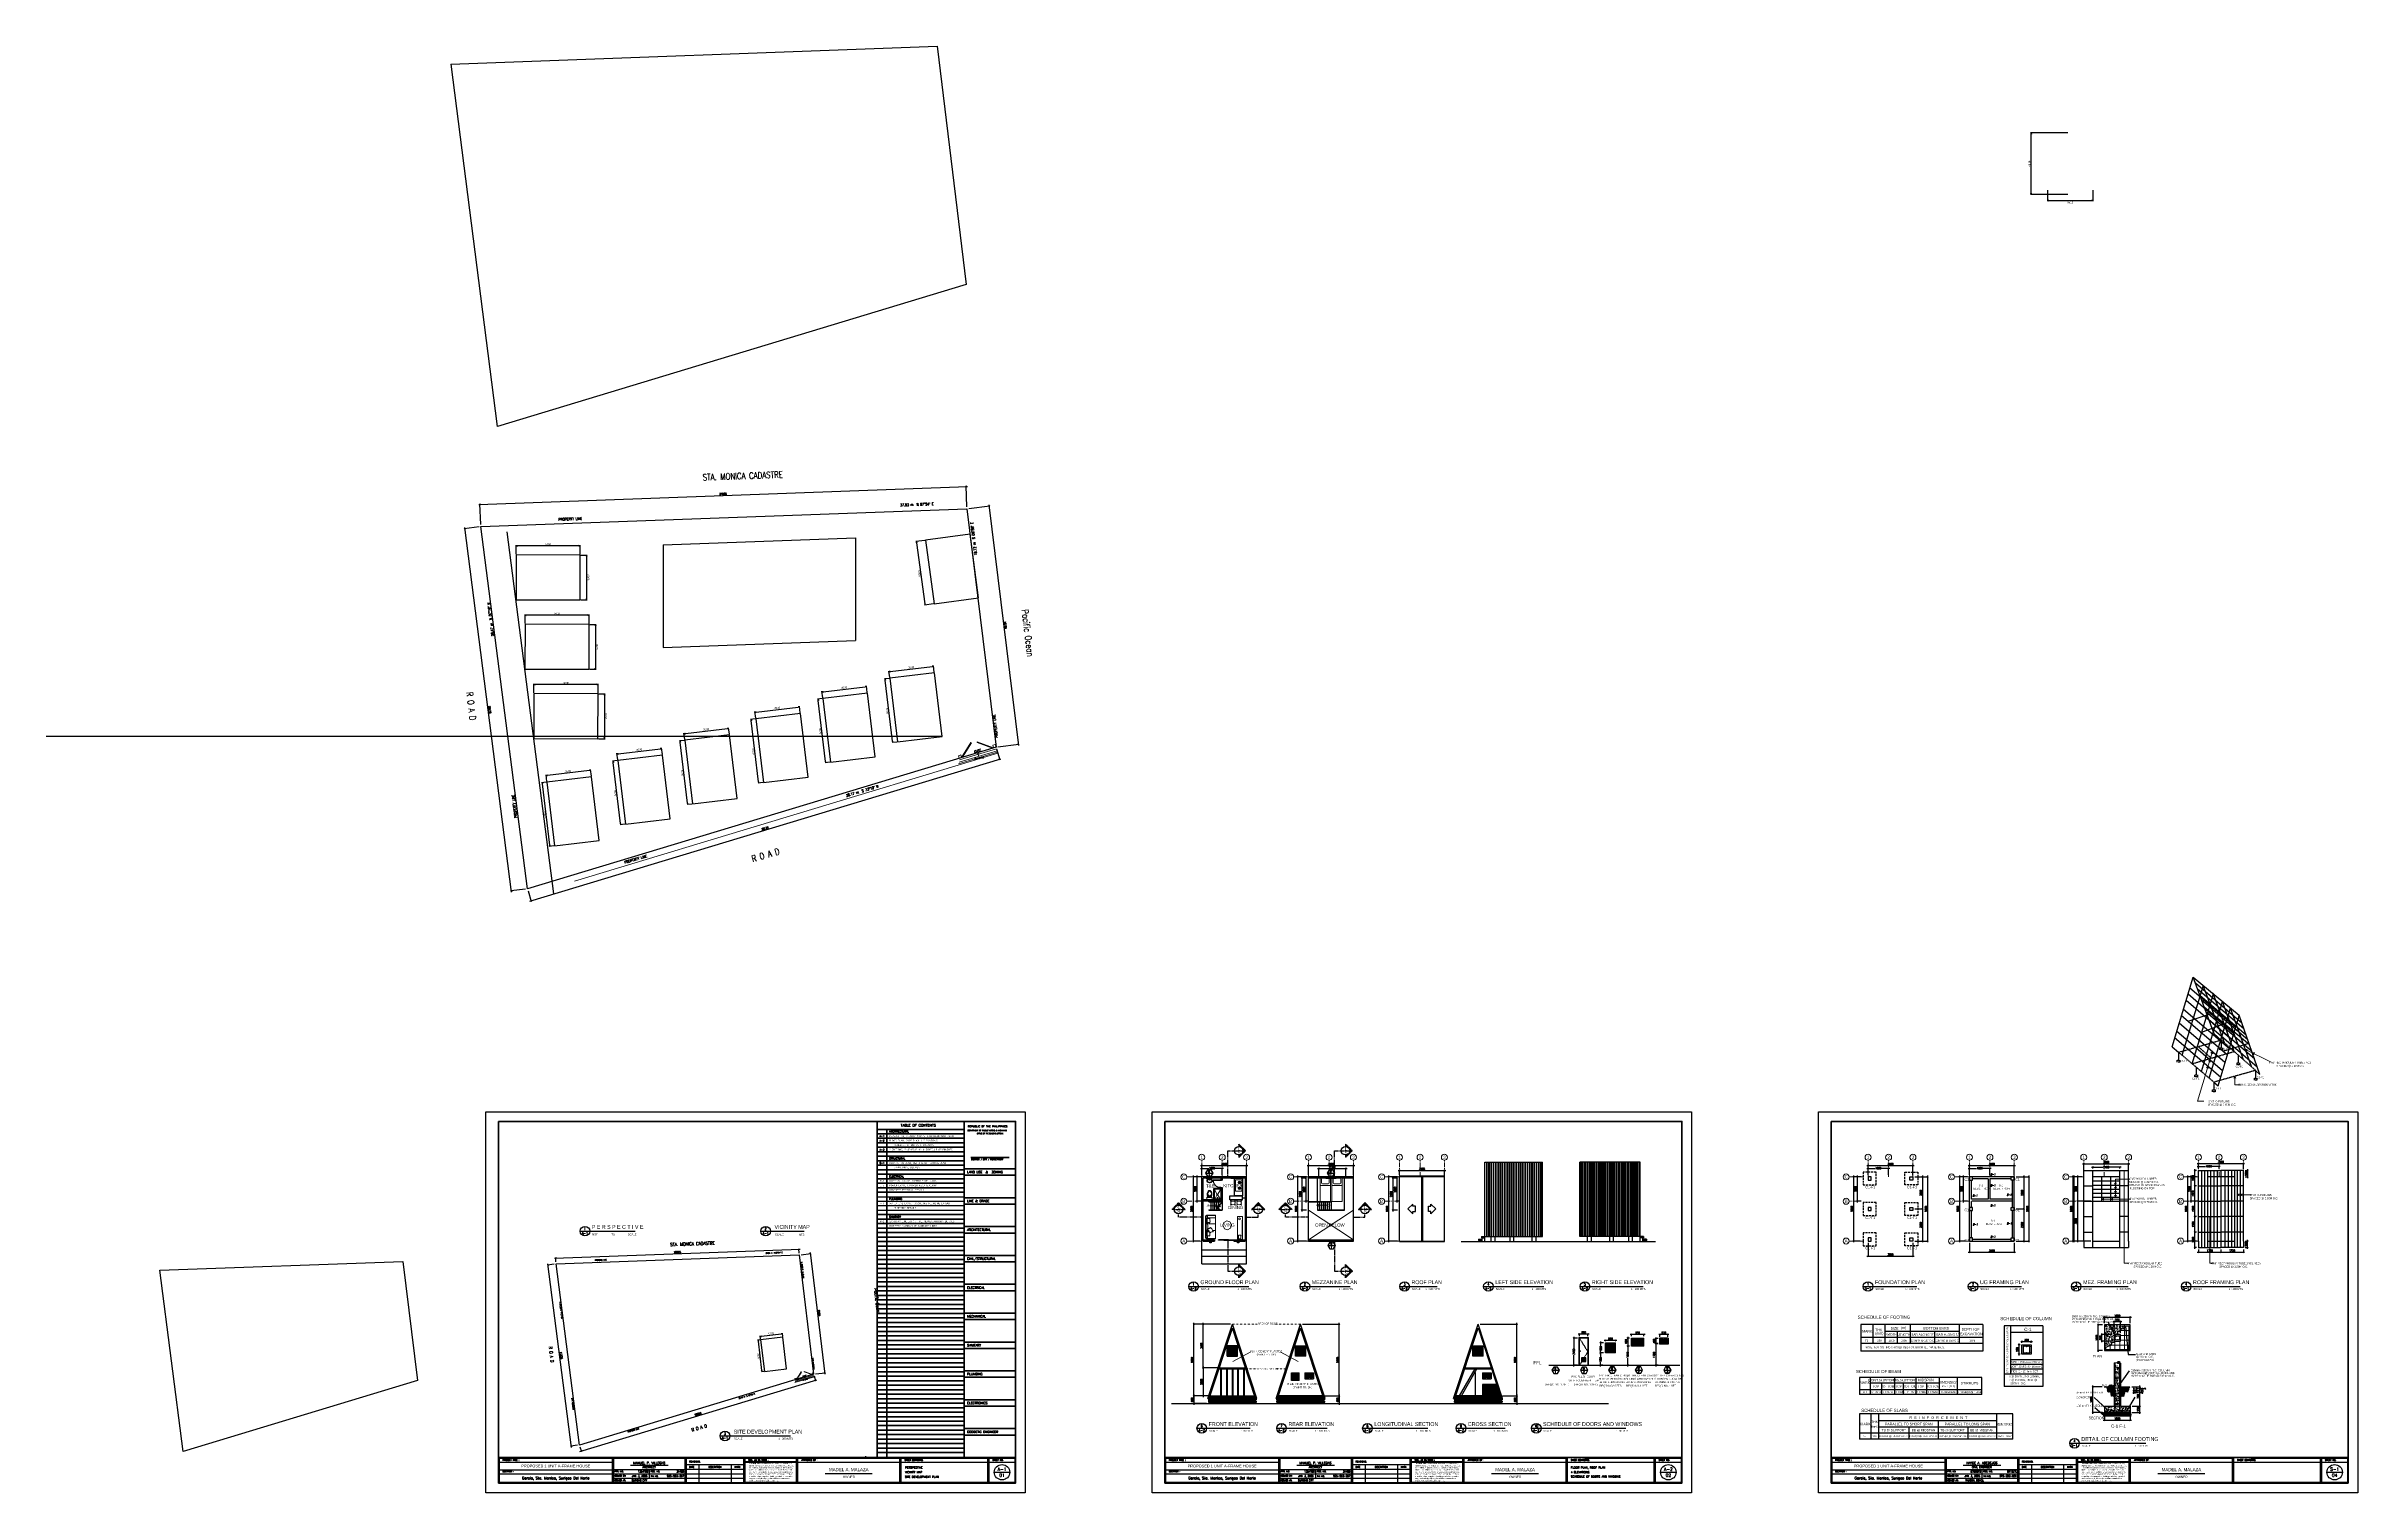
# Model space of a CAD drawing. Header units: millimetres. Extents: x 464829 to 645060, y -219977 to -107206.
import ezdxf
from ezdxf.enums import TextEntityAlignment as Align

# ---------------------------------------------------------------- set-up
doc = ezdxf.new("R2010")
doc.units = ezdxf.units.MM
doc.header["$LTSCALE"] = 300
doc.header["$MEASUREMENT"] = 0
doc.header["$PDMODE"] = 3
doc.header["$PDSIZE"] = 300
for name, pattern in [('CENTER2', [28.575, 19.05, -3.175, 3.175, -3.175]), ('DASHDOT', [1, 0.5, -0.25, 0, -0.25]), ('DASHED', [0.75, 0.5, -0.25]), ('HID', [0.2, 0.15, -0.05]), ('HIDDEN', [0.375, 0.25, -0.125]), ('HIDDEN2', [0.1875, 0.125, -0.0625]), ('PHANTOM', [2.5, 1.25, -0.25, 0.25, -0.25, 0.25, -0.25]), ('PHANTOM2', [1.25, 0.625, -0.125, 0.125, -0.125, 0.125, -0.125])]:
    doc.linetypes.add(name, pattern=pattern)
doc.layers.get('0').update_dxf_attribs({"color": 9})
doc.layers.get('DEFPOINTS').update_dxf_attribs({"color": 8})
for name, color, linetype in [('2TX-AR', 2, 'Continuous'), ('A-DIM', 9, 'Continuous'), ('COLUMN', 6, 'Continuous'), ('DIM', 9, 'Continuous'), ('DOOR-SCH', 3, 'Continuous'), ('DOORS', 25, 'Continuous'), ('doorwin', 1, 'Continuous'), ('elev', 253, 'Continuous'), ('FLRING', 252, 'Continuous'), ('FOOTING', 7, 'Continuous'), ('LABEL', 143, 'Continuous'), ('MOULD', 44, 'Continuous'), ('P-FIXT-MISC', 84, 'Continuous'), ('propertyline', 5, 'CENTER2'), ('purlin', 30, 'Continuous'), ('ROOF BEAMS', 10, 'Continuous'), ('ROOFTILE', 140, 'Continuous'), ('SCHED', 7, 'Continuous'), ('section line', 30, 'Continuous'), ('TRUSS', 3, 'Continuous'), ('txt', 50, 'Continuous'), ('wall', 140, 'Continuous'), ('WDW', 175, 'Continuous')]:
    doc.layers.add(name, color=color, linetype=linetype)
for name, color, linetype, lineweight in [('BARS', 4, 'Continuous', 20), ('BORDER', 5, 'Continuous', 50), ('dimensions', 8, 'Continuous', 15), ('fixture', 8, 'Continuous', 25), ('fixtures', 251, 'Continuous', 5), ('FLR. PLAN BLK', 8, 'Continuous', 9), ('FOOTINGS', 7, 'HIDDEN', 5), ('grid', 204, 'PHANTOM', 5), ('TB-TXT', 4, 'Continuous', 35), ('TBLK', 7, 'Continuous', 40), ('text', 142, 'Continuous', 25), ('TITLE', 3, 'Continuous', 30), ('TITLE-BLK', 7, 'Continuous', 30), ('Wall Footing', 135, 'Continuous', 5)]:
    doc.layers.add(name, color=color, linetype=linetype, lineweight=lineweight)
doc.styles.add('721LT', font='swissl.ttf')
doc.styles.add('ARIAL', font='arial.ttf', dxfattribs={"width": 0.8})
doc.styles.add('AVA', font='')
doc.styles.add('DIM', font='romans.shx', dxfattribs={"width": 0.8})
doc.styles.add('ISO', font='iso.shx')
doc.styles.add('JESS', font='SIMPLEX')
doc.styles.add('JO4', font='ARIALN.TTF')
doc.styles.add('JOEL4', font='ARIALN.TTF')
doc.styles.add('mar2', font='ARIALN.TTF')
doc.styles.add('mar4', font='ARIALN.TTF')
doc.styles.add('PSM', font='simplex')
doc.styles.add('ROM', font='ROMANS.shx', dxfattribs={"width": 0.8})
doc.styles.get("Standard").update_dxf_attribs({"font": 'romans.shx'})
doc.styles.add('SWISS721', font='swissc.ttf')
doc.styles.get('AVA').set_extended_font_data('AvantGarde Bk BT')
doc.dimstyles.new('D1', dxfattribs={"dimscale": 50, "dimtxt": 3, "dimasz": 2, "dimexe": 1, "dimexo": 1, "dimgap": 1, "dimtad": 2, "dimdec": 0, "dimdsep": 46, "dimtxsty": 'ARIAL', "dimblk1": 'ARROW_1', "dimblk2": 'ARROW_1', "dimsah": 1, "dimcen": 0, "dimclrd": 7, "dimclre": 7, "dimclrt": 7, "dimadec": 0, "dimazin": 0, "dimtfac": 1, "dimtdec": 0, "dimtix": 1, "dimtofl": 0, "dimtmove": 0, "dimatfit": 3, "dimldrblk": 'ARROW_1', "dimfxl": 1, "dimtvp": 0.833333, "dimtolj": 1, "dimtzin": 0, "dimarcsym": 0})
doc.dimstyles.new('DIM-100', dxfattribs={"dimscale": 100, "dimtxt": 2, "dimasz": 1, "dimexe": 0.5, "dimexo": 1.5, "dimgap": 1, "dimtad": 1, "dimdec": 0, "dimdsep": 46, "dimtxsty": 'PSM', "dimblk1": 'DIMCIR', "dimblk2": 'DIMCIR', "dimsah": 1, "dimcen": 0, "dimdle": 2, "dimclrd": 251, "dimclre": 251, "dimclrt": 2, "dimadec": 0, "dimazin": 0, "dimtfac": 1, "dimtdec": 0, "dimtix": 1, "dimtmove": 2, "dimatfit": 3, "dimldrblk": 'DIMCIR', "dimfxl": 0.5, "dimtvp": 1, "dimtolj": 1, "dimtzin": 0, "dimarcsym": 0})

# ---------------------------------------------------------------- blocks, each defined once
blk = doc.blocks.new('_Oblique')
at = {"color": 0, "linetype": 'ByBlock', "lineweight": -2}
blk.add_line((-0.5, -0.5), (0.5, 0.5), dxfattribs=at)
blk = doc.blocks.new('*D783')
at = {"layer": 'DEFPOINTS', "color": 0, "transparency": 16777216}
for p in [(536552, -141539), (536615, -143260), (498711, -144650)]:
    blk.add_point(p, dxfattribs=at)
at = {"layer": 'dimensions', "color": 8, "lineweight": -2, "transparency": 16777216}
for p, q in [((498548, -142933), (536652, -141536)), ((536610, -143110), (536550, -141489)), ((498705, -144500), (498646, -142879))]:
    blk.add_line(p, q, dxfattribs=at)
at = {"layer": 'dimensions', "color": 8, "lineweight": -2, "transparency": 16777216, "xscale": 100, "yscale": 100, "zscale": 100}
for p, rotation in [((536552, -141539), 2.099999999999971), ((498648, -142929), 182.1)]:
    blk.add_blockref('_Oblique', p, dxfattribs=dict(at, rotation=rotation))
at = {"layer": 'dimensions', "color": 8, "transparency": 16777216, "insert": (517595, -142109), "char_height": 150, "attachment_point": 5, "rotation": 2.1, "style": 'DIM'}
blk.add_mtext('\\A1;37930', dxfattribs=at)
blk = doc.blocks.new('DIMCIR')
for p, q in [((-1.5, 0), (1.5, 0)), ((0, 1.5), (0, -1.5))]:
    blk.add_line(p, q)
at = {"color": 2}
blk.add_circle((0, 0), 0.75, dxfattribs=at)
blk = doc.blocks.new('*D784')
at = {"layer": 'DEFPOINTS', "color": 0, "transparency": 16777216}
for p in [(536615, -143260), (538886, -161842), (540617, -161630)]:
    blk.add_point(p, dxfattribs=at)
at = {"layer": 'dimensions', "color": 8, "lineweight": -2, "transparency": 16777216}
for p, q in [((536764, -143242), (538396, -143042)), ((538334, -142949), (540629, -161730)), ((539035, -161824), (540667, -161624))]:
    blk.add_line(p, q, dxfattribs=at)
at = {"layer": 'dimensions', "color": 8, "lineweight": -2, "transparency": 16777216, "xscale": 100, "yscale": 100, "zscale": 100}
for p, rotation in [((538346, -143048), 96.96666666666684), ((540617, -161630), 276.9666666666669)]:
    blk.add_blockref('_Oblique', p, dxfattribs=dict(at, rotation=rotation))
at = {"layer": 'dimensions', "color": 8, "transparency": 16777216, "insert": (539606, -152324), "char_height": 150, "attachment_point": 5, "rotation": 276.96667, "style": 'DIM'}
blk.add_mtext('\\A1;18720', dxfattribs=at)
blk = doc.blocks.new('*D785')
at = {"layer": 'DEFPOINTS', "color": 0, "transparency": 16777216}
for p in [(538886, -161842), (539169, -162780), (502351, -172895)]:
    blk.add_point(p, dxfattribs=at)
at = {"layer": 'dimensions', "color": 8, "lineweight": -2, "transparency": 16777216}
for p, q in [((538929, -161985), (539184, -162827)), ((502539, -173862), (539265, -162751)), ((502395, -173039), (502649, -173881))]:
    blk.add_line(p, q, dxfattribs=at)
at = {"layer": 'dimensions', "color": 8, "lineweight": -2, "transparency": 16777216, "xscale": 100, "yscale": 100, "zscale": 100}
for p, rotation in [((539169, -162780), 16.83333333333335), ((502635, -173833), 196.8333333333333)]:
    blk.add_blockref('_Oblique', p, dxfattribs=dict(at, rotation=rotation))
at = {"layer": 'dimensions', "color": 8, "transparency": 16777216, "insert": (520866, -168187), "char_height": 150, "attachment_point": 5, "rotation": 16.83333, "style": 'DIM'}
blk.add_mtext('\\A1;38170', dxfattribs=at)
blk = doc.blocks.new('*D786')
at = {"layer": 'DEFPOINTS', "color": 0, "transparency": 16777216}
for p in [(497474, -144818), (498726, -144657), (502351, -172895)]:
    blk.add_point(p, dxfattribs=at)
at = {"layer": 'dimensions', "color": 8, "lineweight": -2, "transparency": 16777216}
for p, q in [((498577, -144676), (497425, -144824)), ((501113, -173155), (497461, -144719)), ((502202, -172915), (501050, -173062))]:
    blk.add_line(p, q, dxfattribs=at)
at = {"layer": 'dimensions', "color": 8, "lineweight": -2, "transparency": 16777216, "xscale": 100, "yscale": 100, "zscale": 100}
for p, rotation in [((497474, -144818), 97.3166666666666), ((501100, -173056), 277.3166666666666)]:
    blk.add_blockref('_Oblique', p, dxfattribs=dict(at, rotation=rotation))
at = {"layer": 'dimensions', "color": 8, "transparency": 16777216, "insert": (499411, -158921), "char_height": 150, "attachment_point": 5, "rotation": 277.31667, "style": 'DIM'}
blk.add_mtext('\\A1;28470', dxfattribs=at)
blk = doc.blocks.new('ARROW_1')
at = {"color": 0}
for p, q in [((0, 0), (-1, 0.2)), ((0, 0), (-1, -0.2)), ((-1, 0), (0, 0))]:
    blk.add_line(p, q, dxfattribs=at)
blk = doc.blocks.new('*D787')
at = {"layer": 'DEFPOINTS', "color": 0, "linetype": 'Continuous', "transparency": 16777216}
for p in [(525013, -158103), (525380, -158059), (525975, -163024)]:
    blk.add_point(p, dxfattribs=at)
at = {"layer": 'ROOF BEAMS', "color": 7, "linetype": 'Continuous', "lineweight": -2, "transparency": 16777216}
for p, q in [((525330, -158065), (524963, -158109)), ((525597, -162969), (525025, -158203)), ((525926, -163030), (525559, -163074))]:
    blk.add_line(p, q, dxfattribs=at)
at = {"layer": 'ROOF BEAMS', "color": 7, "linetype": 'Continuous', "lineweight": -2, "transparency": 16777216, "xscale": 100, "yscale": 100, "zscale": 100}
for p, rotation in [((525013, -158103), 96.84090991491829), ((525609, -163068), 276.8409099149183)]:
    blk.add_blockref('ARROW_1', p, dxfattribs=dict(at, rotation=rotation))
at = {"layer": 'ROOF BEAMS', "color": 7, "linetype": 'Continuous', "transparency": 16777216, "insert": (525185, -160601), "char_height": 150, "attachment_point": 5, "rotation": 276.84091, "style": 'ARIAL'}
blk.add_mtext('\\A1;5000', dxfattribs=at)
blk = doc.blocks.new('*D788')
at = {"layer": 'DEFPOINTS', "color": 0, "linetype": 'Continuous', "transparency": 16777216}
for p in [(525380, -158059), (528793, -157128), (528855, -157643)]:
    blk.add_point(p, dxfattribs=at)
at = {"layer": 'ROOF BEAMS', "color": 7, "linetype": 'Continuous', "lineweight": -2, "transparency": 16777216}
for p, q in [((525374, -158010), (525312, -157495)), ((525417, -157533), (528694, -157140)), ((528849, -157593), (528787, -157078))]:
    blk.add_line(p, q, dxfattribs=at)
at = {"layer": 'ROOF BEAMS', "color": 7, "linetype": 'Continuous', "lineweight": -2, "transparency": 16777216, "xscale": 100, "yscale": 100, "zscale": 100}
for p, rotation in [((525318, -157545), 186.8409099149184), ((528793, -157128), 6.840909914918323)]:
    blk.add_blockref('ARROW_1', p, dxfattribs=dict(at, rotation=rotation))
at = {"layer": 'ROOF BEAMS', "color": 7, "linetype": 'Continuous', "transparency": 16777216, "insert": (527040, -157211), "char_height": 150, "attachment_point": 5, "rotation": 6.84091, "style": 'ARIAL'}
blk.add_mtext('\\A1;3500', dxfattribs=at)
blk = doc.blocks.new('DOOR-T&B')
at = {"layer": 'doorwin'}
for points in [[(71, 312), (121, 312), (121, 297), (171, 297), (171, 347), (71, 347)], [(71, 312), (121, 312), (121, 297), (171, 297), (171, 347), (71, 347)], [(71, -288), (71, -248), (-529, -248), (-529, -288)], [(71, -288), (71, -248), (-529, -248), (-529, -288)], [(71, -288), (121, -288), (121, -273), (171, -273), (171, -323), (71, -323)], [(71, -288), (121, -288), (121, -273), (171, -273), (171, -323), (71, -323)]]:
    blk.add_lwpolyline(points, close=True, dxfattribs=at)
blk.add_arc((51, -268), 580, 88.02507, 181.97493, dxfattribs=at)
blk.add_arc((51, -268), 580, 88.02507, 181.97493, dxfattribs=at)
blk = doc.blocks.new('*D794')
at = {"layer": 'DEFPOINTS', "color": 0, "linetype": 'Continuous', "transparency": 16777216}
for p in [(519788, -159684), (520155, -159640), (520751, -164605)]:
    blk.add_point(p, dxfattribs=at)
at = {"layer": 'DEFPOINTS', "color": 0, "transparency": 16777216}
for p in [(632641, -200851), (634391, -200851), (634391, -201223)]:
    blk.add_point(p, dxfattribs=at)
at = {"layer": 'dimensions', "color": 8, "lineweight": -2, "transparency": 16777216}
for p, q in [((632541, -201223), (634491, -201223)), ((632641, -201001), (632641, -201273)), ((634391, -201001), (634391, -201273))]:
    blk.add_line(p, q, dxfattribs=at)
at = {"layer": 'ROOF BEAMS', "color": 7, "linetype": 'Continuous', "lineweight": -2, "transparency": 16777216}
for p, q in [((520105, -159646), (519739, -159690)), ((520372, -164549), (519800, -159784)), ((520701, -164611), (520334, -164655))]:
    blk.add_line(p, q, dxfattribs=at)
at = {"layer": 'dimensions', "color": 8, "lineweight": -2, "transparency": 16777216, "xscale": 100, "yscale": 100, "zscale": 100, "rotation": 180}
blk.add_blockref('_Oblique', (632641, -201223), dxfattribs=at)
at = {"layer": 'dimensions', "color": 8, "lineweight": -2, "transparency": 16777216, "xscale": 100, "yscale": 100, "zscale": 100}
blk.add_blockref('_Oblique', (634391, -201223), dxfattribs=at)
at = {"layer": 'ROOF BEAMS', "color": 7, "linetype": 'Continuous', "lineweight": -2, "transparency": 16777216, "xscale": 100, "yscale": 100, "zscale": 100}
for p, rotation in [((519788, -159684), 96.84090991491823), ((520384, -164649), 276.8409099149183)]:
    blk.add_blockref('ARROW_1', p, dxfattribs=dict(at, rotation=rotation))
at = {"layer": 'dimensions', "color": 8, "transparency": 16777216, "insert": (633516, -201098), "char_height": 150, "attachment_point": 5, "style": 'DIM'}
blk.add_mtext('\\A1;1750', dxfattribs=at)
at = {"layer": 'ROOF BEAMS', "color": 7, "linetype": 'Continuous', "transparency": 16777216, "insert": (519960, -162181), "char_height": 150, "attachment_point": 5, "rotation": 276.84091, "style": 'ARIAL'}
blk.add_mtext('\\A1;5000', dxfattribs=at)
blk = doc.blocks.new('*D795')
at = {"layer": 'DEFPOINTS', "color": 0, "linetype": 'Continuous', "transparency": 16777216}
for p in [(520155, -159640), (523568, -158709), (523630, -159223)]:
    blk.add_point(p, dxfattribs=at)
at = {"layer": 'DEFPOINTS', "color": 0, "transparency": 16777216}
for p in [(634391, -200851), (636141, -200851), (636141, -201223)]:
    blk.add_point(p, dxfattribs=at)
at = {"layer": 'dimensions', "color": 8, "lineweight": -2, "transparency": 16777216}
for p, q in [((634291, -201223), (636241, -201223)), ((634391, -201001), (634391, -201273)), ((636141, -201001), (636141, -201273))]:
    blk.add_line(p, q, dxfattribs=at)
at = {"layer": 'ROOF BEAMS', "color": 7, "linetype": 'Continuous', "lineweight": -2, "transparency": 16777216}
for p, q in [((520149, -159591), (520087, -159076)), ((520193, -159114), (523469, -158721)), ((523624, -159174), (523562, -158659))]:
    blk.add_line(p, q, dxfattribs=at)
at = {"layer": 'dimensions', "color": 8, "lineweight": -2, "transparency": 16777216, "xscale": 100, "yscale": 100, "zscale": 100, "rotation": 180}
blk.add_blockref('_Oblique', (634391, -201223), dxfattribs=at)
at = {"layer": 'dimensions', "color": 8, "lineweight": -2, "transparency": 16777216, "xscale": 100, "yscale": 100, "zscale": 100}
blk.add_blockref('_Oblique', (636141, -201223), dxfattribs=at)
at = {"layer": 'ROOF BEAMS', "color": 7, "linetype": 'Continuous', "lineweight": -2, "transparency": 16777216, "xscale": 100, "yscale": 100, "zscale": 100}
for p, rotation in [((520093, -159126), 186.8409099149179), ((523568, -158709), 6.840909914917852)]:
    blk.add_blockref('ARROW_1', p, dxfattribs=dict(at, rotation=rotation))
at = {"layer": 'dimensions', "color": 8, "transparency": 16777216, "insert": (635266, -201098), "char_height": 150, "attachment_point": 5, "style": 'DIM'}
blk.add_mtext('\\A1;1750', dxfattribs=at)
at = {"layer": 'ROOF BEAMS', "color": 7, "linetype": 'Continuous', "transparency": 16777216, "insert": (521816, -158791), "char_height": 150, "attachment_point": 5, "rotation": 6.84091, "style": 'ARIAL'}
blk.add_mtext('\\A1;3500', dxfattribs=at)
blk = doc.blocks.new('*D796')
at = {"layer": 'DEFPOINTS', "color": 0, "linetype": 'Continuous', "transparency": 16777216}
for p in [(514256, -161358), (514622, -161314), (515218, -166278), (626500, -194596), (624400, -194851), (626500, -194851)]:
    blk.add_point(p, dxfattribs=at)
at = {"layer": 'ROOF BEAMS', "color": 7, "linetype": 'Continuous', "lineweight": -2, "transparency": 16777216}
for p, q in [((514573, -161320), (514206, -161364)), ((514839, -166223), (514268, -161457)), ((515168, -166284), (514802, -166328))]:
    blk.add_line(p, q, dxfattribs=at)
at = {"layer": 'wall', "color": 8, "linetype": 'Continuous', "lineweight": -2, "transparency": 16777216}
for p, q in [((624300, -194596), (625189, -194596)), ((624400, -194701), (624400, -194546)), ((626600, -194596), (625712, -194596)), ((626500, -194701), (626500, -194546))]:
    blk.add_line(p, q, dxfattribs=at)
at = {"layer": 'ROOF BEAMS', "color": 7, "linetype": 'Continuous', "lineweight": -2, "transparency": 16777216, "xscale": 100, "yscale": 100, "zscale": 100}
for p, rotation in [((514256, -161358), 96.84090991491823), ((514851, -166323), 276.8409099149183)]:
    blk.add_blockref('ARROW_1', p, dxfattribs=dict(at, rotation=rotation))
at = {"layer": 'wall', "color": 8, "linetype": 'Continuous', "lineweight": -2, "transparency": 16777216, "xscale": 100, "yscale": 100, "zscale": 100, "rotation": 180}
blk.add_blockref('_Oblique', (624400, -194596), dxfattribs=at)
at = {"layer": 'wall', "color": 8, "linetype": 'Continuous', "lineweight": -2, "transparency": 16777216, "xscale": 100, "yscale": 100, "zscale": 100}
blk.add_blockref('_Oblique', (626500, -194596), dxfattribs=at)
at = {"layer": 'ROOF BEAMS', "color": 7, "linetype": 'Continuous', "transparency": 16777216, "insert": (514428, -163855), "char_height": 150, "attachment_point": 5, "rotation": 276.84091, "style": 'ARIAL'}
blk.add_mtext('\\A1;5000', dxfattribs=at)
at = {"layer": 'wall', "color": 8, "linetype": 'Continuous', "transparency": 16777216, "insert": (625450, -194596), "char_height": 150, "attachment_point": 5, "style": 'DIM'}
blk.add_mtext('\\A1;2100', dxfattribs=at)
blk = doc.blocks.new('*D797')
at = {"layer": 'DEFPOINTS', "color": 0, "linetype": 'Continuous', "transparency": 16777216}
for p in [(518036, -160383), (514622, -161314), (518098, -160897)]:
    blk.add_point(p, dxfattribs=at)
at = {"layer": 'DEFPOINTS', "color": 0, "transparency": 16777216}
for p in [(627193, -194326), (623693, -195351), (627193, -195361)]:
    blk.add_point(p, dxfattribs=at)
at = {"layer": 'dimensions', "color": 8, "lineweight": -2, "transparency": 16777216}
for p, q in [((623593, -194326), (627293, -194326)), ((623693, -195201), (623693, -194276)), ((627193, -195211), (627193, -194276))]:
    blk.add_line(p, q, dxfattribs=at)
at = {"layer": 'ROOF BEAMS', "color": 7, "linetype": 'Continuous', "lineweight": -2, "transparency": 16777216}
for p, q in [((514660, -160788), (517937, -160394)), ((518092, -160848), (518030, -160333)), ((514617, -161264), (514555, -160750))]:
    blk.add_line(p, q, dxfattribs=at)
at = {"layer": 'dimensions', "color": 8, "lineweight": -2, "transparency": 16777216, "xscale": 100, "yscale": 100, "zscale": 100, "rotation": 180}
blk.add_blockref('_Oblique', (623693, -194326), dxfattribs=at)
at = {"layer": 'dimensions', "color": 8, "lineweight": -2, "transparency": 16777216, "xscale": 100, "yscale": 100, "zscale": 100}
blk.add_blockref('_Oblique', (627193, -194326), dxfattribs=at)
at = {"layer": 'ROOF BEAMS', "color": 7, "linetype": 'Continuous', "lineweight": -2, "transparency": 16777216, "xscale": 100, "yscale": 100, "zscale": 100}
for p, rotation in [((518036, -160383), 6.840909914917852), ((514561, -160799), 186.8409099149179)]:
    blk.add_blockref('ARROW_1', p, dxfattribs=dict(at, rotation=rotation))
at = {"layer": 'dimensions', "color": 8, "transparency": 16777216, "insert": (625443, -194201), "char_height": 150, "attachment_point": 5, "style": 'DIM'}
blk.add_mtext('\\A1;3500', dxfattribs=at)
at = {"layer": 'ROOF BEAMS', "color": 7, "linetype": 'Continuous', "transparency": 16777216, "insert": (516283, -160465), "char_height": 150, "attachment_point": 5, "rotation": 6.84091, "style": 'ARIAL'}
blk.add_mtext('\\A1;3500', dxfattribs=at)
blk = doc.blocks.new('*D798')
at = {"layer": 'DEFPOINTS', "color": 0, "linetype": 'Continuous', "transparency": 16777216}
for p in [(509031, -162939), (509398, -162895), (509993, -167859)]:
    blk.add_point(p, dxfattribs=at)
at = {"layer": 'DEFPOINTS', "color": 0, "transparency": 16777216}
for p in [(623693, -195351), (622844, -200351), (623693, -200351)]:
    blk.add_point(p, dxfattribs=at)
at = {"layer": 'dimensions', "color": 8, "lineweight": -2, "transparency": 16777216}
for p, q in [((623543, -195351), (622794, -195351)), ((622844, -195251), (622844, -200451)), ((623543, -200351), (622794, -200351))]:
    blk.add_line(p, q, dxfattribs=at)
at = {"layer": 'ROOF BEAMS', "color": 7, "linetype": 'Continuous', "lineweight": -2, "transparency": 16777216}
for p, q in [((509348, -162901), (508981, -162945)), ((509615, -167804), (509043, -163038)), ((509944, -167865), (509577, -167909))]:
    blk.add_line(p, q, dxfattribs=at)
at = {"layer": 'dimensions', "color": 8, "lineweight": -2, "transparency": 16777216, "xscale": 100, "yscale": 100, "zscale": 100}
for p, rotation in [((622844, -195351), 90), ((622844, -200351), 270)]:
    blk.add_blockref('_Oblique', p, dxfattribs=dict(at, rotation=rotation))
at = {"layer": 'ROOF BEAMS', "color": 7, "linetype": 'Continuous', "lineweight": -2, "transparency": 16777216, "xscale": 100, "yscale": 100, "zscale": 100}
for p, rotation in [((509031, -162939), 96.84090991491823), ((509627, -167903), 276.8409099149183)]:
    blk.add_blockref('ARROW_1', p, dxfattribs=dict(at, rotation=rotation))
at = {"layer": 'dimensions', "color": 8, "transparency": 16777216, "insert": (622719, -197851), "char_height": 150, "attachment_point": 5, "rotation": 90, "style": 'DIM'}
blk.add_mtext('\\A1;5000', dxfattribs=at)
at = {"layer": 'ROOF BEAMS', "color": 7, "linetype": 'Continuous', "transparency": 16777216, "insert": (509203, -165436), "char_height": 150, "attachment_point": 5, "rotation": 276.84091, "style": 'ARIAL'}
blk.add_mtext('\\A1;5000', dxfattribs=at)
blk = doc.blocks.new('*D799')
at = {"layer": 'DEFPOINTS', "color": 0, "linetype": 'Continuous', "transparency": 16777216}
for p in [(512811, -161963), (509398, -162895), (512873, -162478)]:
    blk.add_point(p, dxfattribs=at)
at = {"layer": 'ROOF BEAMS', "color": 7, "linetype": 'Continuous', "lineweight": -2, "transparency": 16777216}
for p, q in [((509435, -162368), (512712, -161975)), ((512867, -162428), (512805, -161914)), ((509392, -162845), (509330, -162331))]:
    blk.add_line(p, q, dxfattribs=at)
at = {"layer": 'ROOF BEAMS', "color": 7, "linetype": 'Continuous', "lineweight": -2, "transparency": 16777216, "xscale": 100, "yscale": 100, "zscale": 100}
for p, rotation in [((512811, -161963), 6.840909914917852), ((509336, -162380), 186.8409099149179)]:
    blk.add_blockref('ARROW_1', p, dxfattribs=dict(at, rotation=rotation))
at = {"layer": 'ROOF BEAMS', "color": 7, "linetype": 'Continuous', "transparency": 16777216, "insert": (511058, -162046), "char_height": 150, "attachment_point": 5, "rotation": 6.84091, "style": 'ARIAL'}
blk.add_mtext('\\A1;3500', dxfattribs=at)
blk = doc.blocks.new('*D800')
at = {"layer": 'DEFPOINTS', "color": 0, "linetype": 'Continuous', "transparency": 16777216}
for p in [(503498, -164613), (503865, -164569), (504461, -169533)]:
    blk.add_point(p, dxfattribs=at)
at = {"layer": 'ROOF BEAMS', "color": 7, "linetype": 'Continuous', "lineweight": -2, "transparency": 16777216}
for p, q in [((503816, -164575), (503449, -164619)), ((504082, -169478), (503510, -164712)), ((504411, -169539), (504044, -169583))]:
    blk.add_line(p, q, dxfattribs=at)
at = {"layer": 'ROOF BEAMS', "color": 7, "linetype": 'Continuous', "lineweight": -2, "transparency": 16777216, "xscale": 100, "yscale": 100, "zscale": 100}
for p, rotation in [((503498, -164613), 96.84090991491829), ((504094, -169577), 276.8409099149183)]:
    blk.add_blockref('ARROW_1', p, dxfattribs=dict(at, rotation=rotation))
at = {"layer": 'ROOF BEAMS', "color": 7, "linetype": 'Continuous', "transparency": 16777216, "insert": (503671, -167110), "char_height": 150, "attachment_point": 5, "rotation": 276.84091, "style": 'ARIAL'}
blk.add_mtext('\\A1;5000', dxfattribs=at)
blk = doc.blocks.new('*D801')
at = {"layer": 'DEFPOINTS', "color": 0, "linetype": 'Continuous', "transparency": 16777216}
for p in [(507279, -163637), (503865, -164569), (507340, -164152)]:
    blk.add_point(p, dxfattribs=at)
at = {"layer": 'ROOF BEAMS', "color": 7, "linetype": 'Continuous', "lineweight": -2, "transparency": 16777216}
for p, q in [((503859, -164519), (503798, -164004)), ((503903, -164042), (507179, -163649)), ((507334, -164102), (507273, -163588))]:
    blk.add_line(p, q, dxfattribs=at)
at = {"layer": 'ROOF BEAMS', "color": 7, "linetype": 'Continuous', "lineweight": -2, "transparency": 16777216, "xscale": 100, "yscale": 100, "zscale": 100}
for p, rotation in [((507279, -163637), 6.840909914918323), ((503803, -164054), 186.8409099149184)]:
    blk.add_blockref('ARROW_1', p, dxfattribs=dict(at, rotation=rotation))
at = {"layer": 'ROOF BEAMS', "color": 7, "linetype": 'Continuous', "transparency": 16777216, "insert": (505526, -163720), "char_height": 150, "attachment_point": 5, "rotation": 6.84091, "style": 'ARIAL'}
blk.add_mtext('\\A1;3500', dxfattribs=at)
blk = doc.blocks.new('*D802')
at = {"layer": 'DEFPOINTS', "color": 0, "linetype": 'Continuous', "transparency": 16777216}
for p in [(507856, -157690), (507846, -161190), (508352, -161190)]:
    blk.add_point(p, dxfattribs=at)
at = {"layer": 'ROOF BEAMS', "color": 7, "linetype": 'Continuous', "lineweight": -2, "transparency": 16777216}
for p, q in [((507906, -157690), (508402, -157690)), ((508352, -157790), (508352, -161090)), ((507896, -161190), (508402, -161190))]:
    blk.add_line(p, q, dxfattribs=at)
at = {"layer": 'ROOF BEAMS', "color": 7, "linetype": 'Continuous', "lineweight": -2, "transparency": 16777216, "xscale": 100, "yscale": 100, "zscale": 100}
for p, rotation in [((508352, -157690), 90), ((508352, -161190), 270)]:
    blk.add_blockref('ARROW_1', p, dxfattribs=dict(at, rotation=rotation))
at = {"layer": 'ROOF BEAMS', "color": 7, "linetype": 'Continuous', "transparency": 16777216, "insert": (508479, -159440), "char_height": 150, "attachment_point": 5, "rotation": 90, "style": 'ARIAL'}
blk.add_mtext('\\A1;3500', dxfattribs=at)
blk = doc.blocks.new('*D803')
at = {"layer": 'DEFPOINTS', "color": 0, "linetype": 'Continuous', "transparency": 16777216}
for p in [(502856, -156969), (502856, -157676), (507856, -157690)]:
    blk.add_point(p, dxfattribs=at)
at = {"layer": 'ROOF BEAMS', "color": 7, "linetype": 'Continuous', "lineweight": -2, "transparency": 16777216}
for p, q in [((502856, -157626), (502856, -156919)), ((507756, -156969), (502956, -156969)), ((507856, -157640), (507856, -156919))]:
    blk.add_line(p, q, dxfattribs=at)
at = {"layer": 'ROOF BEAMS', "color": 7, "linetype": 'Continuous', "lineweight": -2, "transparency": 16777216, "xscale": 100, "yscale": 100, "zscale": 100, "rotation": 180}
blk.add_blockref('ARROW_1', (502856, -156969), dxfattribs=at)
at = {"layer": 'ROOF BEAMS', "color": 7, "linetype": 'Continuous', "lineweight": -2, "transparency": 16777216, "xscale": 100, "yscale": 100, "zscale": 100}
blk.add_blockref('ARROW_1', (507856, -156969), dxfattribs=at)
at = {"layer": 'ROOF BEAMS', "color": 7, "linetype": 'Continuous', "transparency": 16777216, "insert": (505356, -156842), "char_height": 150, "attachment_point": 5, "style": 'ARIAL'}
blk.add_mtext('\\A1;5000', dxfattribs=at)
blk = doc.blocks.new('*D804')
at = {"layer": 'DEFPOINTS', "color": 0, "linetype": 'Continuous', "transparency": 16777216}
for p in [(507162, -152280), (507152, -155780), (507658, -155780)]:
    blk.add_point(p, dxfattribs=at)
at = {"layer": 'ROOF BEAMS', "color": 7, "linetype": 'Continuous', "lineweight": -2, "transparency": 16777216}
for p, q in [((507212, -152280), (507708, -152280)), ((507658, -152380), (507658, -155680)), ((507202, -155780), (507708, -155780))]:
    blk.add_line(p, q, dxfattribs=at)
at = {"layer": 'ROOF BEAMS', "color": 7, "linetype": 'Continuous', "lineweight": -2, "transparency": 16777216, "xscale": 100, "yscale": 100, "zscale": 100}
for p, rotation in [((507658, -152280), 90), ((507658, -155780), 270)]:
    blk.add_blockref('ARROW_1', p, dxfattribs=dict(at, rotation=rotation))
at = {"layer": 'ROOF BEAMS', "color": 7, "linetype": 'Continuous', "transparency": 16777216, "insert": (507785, -154030), "char_height": 150, "attachment_point": 5, "rotation": 90, "style": 'ARIAL'}
blk.add_mtext('\\A1;3500', dxfattribs=at)
blk = doc.blocks.new('*D805')
at = {"layer": 'DEFPOINTS', "color": 0, "linetype": 'Continuous', "transparency": 16777216}
for p in [(502162, -151559), (502162, -152266), (507162, -152280)]:
    blk.add_point(p, dxfattribs=at)
at = {"layer": 'ROOF BEAMS', "color": 7, "linetype": 'Continuous', "lineweight": -2, "transparency": 16777216}
for p, q in [((502162, -152216), (502162, -151509)), ((507062, -151559), (502262, -151559)), ((507162, -152230), (507162, -151509))]:
    blk.add_line(p, q, dxfattribs=at)
at = {"layer": 'ROOF BEAMS', "color": 7, "linetype": 'Continuous', "lineweight": -2, "transparency": 16777216, "xscale": 100, "yscale": 100, "zscale": 100, "rotation": 180}
blk.add_blockref('ARROW_1', (502162, -151559), dxfattribs=at)
at = {"layer": 'ROOF BEAMS', "color": 7, "linetype": 'Continuous', "lineweight": -2, "transparency": 16777216, "xscale": 100, "yscale": 100, "zscale": 100}
blk.add_blockref('ARROW_1', (507162, -151559), dxfattribs=at)
at = {"layer": 'ROOF BEAMS', "color": 7, "linetype": 'Continuous', "transparency": 16777216, "insert": (504662, -151433), "char_height": 150, "attachment_point": 5, "style": 'ARIAL'}
blk.add_mtext('\\A1;5000', dxfattribs=at)
blk = doc.blocks.new('*D806')
at = {"layer": 'DEFPOINTS', "color": 0, "linetype": 'Continuous', "transparency": 16777216}
for p in [(506467, -146870), (506457, -150370), (506963, -150370)]:
    blk.add_point(p, dxfattribs=at)
at = {"layer": 'ROOF BEAMS', "color": 7, "linetype": 'Continuous', "lineweight": -2, "transparency": 16777216}
for p, q in [((506517, -146870), (507013, -146870)), ((506963, -146970), (506963, -150270)), ((506507, -150370), (507013, -150370))]:
    blk.add_line(p, q, dxfattribs=at)
at = {"layer": 'ROOF BEAMS', "color": 7, "linetype": 'Continuous', "lineweight": -2, "transparency": 16777216, "xscale": 100, "yscale": 100, "zscale": 100}
for p, rotation in [((506963, -146870), 90), ((506963, -150370), 270)]:
    blk.add_blockref('ARROW_1', p, dxfattribs=dict(at, rotation=rotation))
at = {"layer": 'ROOF BEAMS', "color": 7, "linetype": 'Continuous', "transparency": 16777216, "insert": (507090, -148620), "char_height": 150, "attachment_point": 5, "rotation": 90, "style": 'ARIAL'}
blk.add_mtext('\\A1;3500', dxfattribs=at)
blk = doc.blocks.new('*D807')
at = {"layer": 'DEFPOINTS', "color": 0, "linetype": 'Continuous', "transparency": 16777216}
for p in [(501467, -146150), (501467, -146857), (506467, -146870)]:
    blk.add_point(p, dxfattribs=at)
at = {"layer": 'ROOF BEAMS', "color": 7, "linetype": 'Continuous', "lineweight": -2, "transparency": 16777216}
for p, q in [((501467, -146807), (501467, -146100)), ((506367, -146150), (501567, -146150)), ((506467, -146820), (506467, -146100))]:
    blk.add_line(p, q, dxfattribs=at)
at = {"layer": 'ROOF BEAMS', "color": 7, "linetype": 'Continuous', "lineweight": -2, "transparency": 16777216, "xscale": 100, "yscale": 100, "zscale": 100, "rotation": 180}
blk.add_blockref('ARROW_1', (501467, -146150), dxfattribs=at)
at = {"layer": 'ROOF BEAMS', "color": 7, "linetype": 'Continuous', "lineweight": -2, "transparency": 16777216, "xscale": 100, "yscale": 100, "zscale": 100}
blk.add_blockref('ARROW_1', (506467, -146150), dxfattribs=at)
at = {"layer": 'ROOF BEAMS', "color": 7, "linetype": 'Continuous', "transparency": 16777216, "insert": (503967, -146023), "char_height": 150, "attachment_point": 5, "style": 'ARIAL'}
blk.add_mtext('\\A1;5000', dxfattribs=at)
blk = doc.blocks.new('*D808')
at = {"layer": 'DEFPOINTS', "color": 0, "linetype": 'Continuous', "transparency": 16777216}
for p in [(530238, -156523), (530604, -156479), (531200, -161443)]:
    blk.add_point(p, dxfattribs=at)
at = {"layer": 'ROOF BEAMS', "color": 7, "linetype": 'Continuous', "lineweight": -2, "transparency": 16777216}
for p, q in [((530555, -156485), (530188, -156529)), ((530821, -161388), (530250, -156622)), ((531150, -161449), (530784, -161493))]:
    blk.add_line(p, q, dxfattribs=at)
at = {"layer": 'ROOF BEAMS', "color": 7, "linetype": 'Continuous', "lineweight": -2, "transparency": 16777216, "xscale": 100, "yscale": 100, "zscale": 100}
for p, rotation in [((530238, -156523), 96.84090991491829), ((530833, -161487), 276.8409099149183)]:
    blk.add_blockref('ARROW_1', p, dxfattribs=dict(at, rotation=rotation))
at = {"layer": 'ROOF BEAMS', "color": 7, "linetype": 'Continuous', "transparency": 16777216, "insert": (530410, -159020), "char_height": 150, "attachment_point": 5, "rotation": 276.84091, "style": 'ARIAL'}
blk.add_mtext('\\A1;5000', dxfattribs=at)
blk = doc.blocks.new('*D809')
at = {"layer": 'DEFPOINTS', "color": 0, "linetype": 'Continuous', "transparency": 16777216}
for p in [(530604, -156479), (534018, -155547), (534080, -156062)]:
    blk.add_point(p, dxfattribs=at)
at = {"layer": 'ROOF BEAMS', "color": 7, "linetype": 'Continuous', "lineweight": -2, "transparency": 16777216}
for p, q in [((530598, -156429), (530537, -155914)), ((530642, -155952), (533919, -155559)), ((534074, -156012), (534012, -155498))]:
    blk.add_line(p, q, dxfattribs=at)
at = {"layer": 'ROOF BEAMS', "color": 7, "linetype": 'Continuous', "lineweight": -2, "transparency": 16777216, "xscale": 100, "yscale": 100, "zscale": 100}
for p, rotation in [((530543, -155964), 186.8409099149181), ((534018, -155547), 6.840909914918093)]:
    blk.add_blockref('ARROW_1', p, dxfattribs=dict(at, rotation=rotation))
at = {"layer": 'ROOF BEAMS', "color": 7, "linetype": 'Continuous', "transparency": 16777216, "insert": (532265, -155630), "char_height": 150, "attachment_point": 5, "rotation": 6.84091, "style": 'ARIAL'}
blk.add_mtext('\\A1;3500', dxfattribs=at)
blk = doc.blocks.new('*D810')
at = {"layer": 'DEFPOINTS', "color": 0, "linetype": 'Continuous', "transparency": 16777216}
for p in [(533390, -145720), (533360, -150772), (534060, -150675)]:
    blk.add_point(p, dxfattribs=at)
at = {"layer": 'ROOF BEAMS', "color": 7, "linetype": 'Continuous', "lineweight": -2, "transparency": 16777216}
for p, q in [((533340, -145727), (532626, -145825)), ((532690, -145918), (533346, -150673)), ((534010, -150682), (533310, -150778))]:
    blk.add_line(p, q, dxfattribs=at)
at = {"layer": 'ROOF BEAMS', "color": 7, "linetype": 'Continuous', "lineweight": -2, "transparency": 16777216, "xscale": 100, "yscale": 100, "zscale": 100}
for p, rotation in [((532676, -145819), 97.85835251988799), ((533360, -150772), 277.858352519888)]:
    blk.add_blockref('ARROW_1', p, dxfattribs=dict(at, rotation=rotation))
at = {"layer": 'ROOF BEAMS', "color": 7, "linetype": 'Continuous', "transparency": 16777216, "insert": (532892, -148312), "char_height": 150, "attachment_point": 5, "rotation": 277.85835, "style": 'ARIAL'}
blk.add_mtext('\\A1;5000', dxfattribs=at)
blk = doc.blocks.new('*D811')
at = {"layer": 'DEFPOINTS', "color": 0, "transparency": 16777216}
for p in [(610377, -194473), (606877, -195351), (610377, -195361), (523514, -201000), (523530, -201439), (504578, -202134)]:
    blk.add_point(p, dxfattribs=at)
at = {"layer": 'dimensions', "color": 8, "lineweight": -2, "transparency": 16777216}
for p, q in [((606777, -194473), (610477, -194473)), ((606877, -195201), (606877, -194423)), ((610377, -195211), (610377, -194423)), ((504462, -201699), (523614, -200997)), ((504572, -201984), (504560, -201645)), ((523524, -201289), (523512, -200951))]:
    blk.add_line(p, q, dxfattribs=at)
at = {"layer": 'dimensions', "color": 8, "lineweight": -2, "transparency": 16777216, "xscale": 100, "yscale": 100, "zscale": 100}
for p, rotation in [((606877, -194473), 180), ((504561, -201695), 182.1), ((523514, -201000), 2.100000000000048)]:
    blk.add_blockref('_Oblique', p, dxfattribs=dict(at, rotation=rotation))
blk.add_blockref('_Oblique', (610377, -194473), dxfattribs=at)
at = {"layer": 'dimensions', "color": 8, "transparency": 16777216, "insert": (608627, -194348), "char_height": 150, "attachment_point": 5, "style": 'DIM'}
blk.add_mtext('\\A1;3500', dxfattribs=at)
at = {"layer": 'dimensions', "color": 8, "transparency": 16777216, "insert": (514033, -201223), "char_height": 150, "attachment_point": 5, "rotation": 2.1, "style": 'DIM'}
blk.add_mtext('\\A1;18965', dxfattribs=at)
blk = doc.blocks.new('*D812')
at = {"layer": 'DEFPOINTS', "color": 0, "transparency": 16777216}
for p in [(606877, -195351), (608477, -194701), (608477, -195351), (523530, -201439), (524665, -210729), (525531, -210624)]:
    blk.add_point(p, dxfattribs=at)
at = {"layer": 'dimensions', "color": 8, "lineweight": -2, "transparency": 16777216}
for p, q in [((606777, -194701), (607424, -194701)), ((606877, -195201), (606877, -194651)), ((608577, -194701), (607930, -194701)), ((608477, -195201), (608477, -194651)), ((523679, -201420), (524445, -201327)), ((524383, -201234), (525543, -210723)), ((524814, -210711), (525580, -210618))]:
    blk.add_line(p, q, dxfattribs=at)
at = {"layer": 'dimensions', "color": 8, "lineweight": -2, "transparency": 16777216, "xscale": 100, "yscale": 100, "zscale": 100}
for p, rotation in [((606877, -194701), 180), ((524395, -201333), 96.96666666666646), ((525531, -210624), 276.9666666666665)]:
    blk.add_blockref('_Oblique', p, dxfattribs=dict(at, rotation=rotation))
blk.add_blockref('_Oblique', (608477, -194701), dxfattribs=at)
at = {"layer": 'dimensions', "color": 8, "transparency": 16777216, "insert": (607677, -194678), "char_height": 150, "attachment_point": 5, "style": 'DIM'}
blk.add_mtext('\\A1;1600', dxfattribs=at)
at = {"layer": 'dimensions', "color": 8, "transparency": 16777216, "insert": (525087, -205963), "char_height": 150, "attachment_point": 5, "rotation": 276.96667, "style": 'DIM'}
blk.add_mtext('\\A1;9360', dxfattribs=at)
blk = doc.blocks.new('*D813')
at = {"layer": 'DEFPOINTS', "color": 0, "transparency": 16777216}
for p in [(606388, -195351), (605732, -200351), (606402, -200351), (524665, -210729), (524807, -211198), (506398, -216256)]:
    blk.add_point(p, dxfattribs=at)
at = {"layer": 'dimensions', "color": 8, "lineweight": -2, "transparency": 16777216}
for p, q in [((606238, -195351), (605682, -195351)), ((605732, -195251), (605732, -200451)), ((606252, -200351), (605682, -200351)), ((506444, -216754), (524903, -211169)), ((524709, -210873), (524821, -211246)), ((506441, -216400), (506554, -216773))]:
    blk.add_line(p, q, dxfattribs=at)
at = {"layer": 'dimensions', "color": 8, "lineweight": -2, "transparency": 16777216, "xscale": 100, "yscale": 100, "zscale": 100}
for p, rotation in [((605732, -195351), 90), ((605732, -200351), 270), ((524807, -211198), 16.83333333333332), ((506540, -216725), 196.8333333333333)]:
    blk.add_blockref('_Oblique', p, dxfattribs=dict(at, rotation=rotation))
at = {"layer": 'dimensions', "color": 8, "transparency": 16777216, "char_height": 150, "attachment_point": 5, "style": 'DIM'}
for s, insert, rotation in [('\\A1;5000', (605607, -197851), 90), ('\\A1;19085', (515637, -213842), 16.83333)]:
    blk.add_mtext(s, dxfattribs=dict(at, insert=insert, rotation=rotation))
blk = doc.blocks.new('*D814')
at = {"layer": 'DEFPOINTS', "color": 0, "transparency": 16777216}
for p in [(606502, -195351), (606021, -197251), (606502, -197251), (503959, -202218), (504585, -202137), (506398, -216256)]:
    blk.add_point(p, dxfattribs=at)
at = {"layer": 'dimensions', "color": 8, "lineweight": -2, "transparency": 16777216}
for p, q in [((606352, -195351), (605971, -195351)), ((606021, -195251), (606021, -197351)), ((606352, -197251), (605971, -197251)), ((504436, -202156), (503910, -202224)), ((505785, -216436), (503947, -202118)), ((506249, -216275), (505723, -216343))]:
    blk.add_line(p, q, dxfattribs=at)
at = {"layer": 'dimensions', "color": 8, "lineweight": -2, "transparency": 16777216, "xscale": 100, "yscale": 100, "zscale": 100}
for p, rotation in [((606021, -195351), 90), ((606021, -197251), 270), ((503959, -202218), 97.31666666666686), ((505772, -216337), 277.3166666666668)]:
    blk.add_blockref('_Oblique', p, dxfattribs=dict(at, rotation=rotation))
at = {"layer": 'dimensions', "color": 8, "transparency": 16777216, "char_height": 150, "attachment_point": 5, "style": 'DIM'}
for s, insert, rotation in [('\\A1;1900', (605896, -196301), 90), ('\\A1;14235', (504990, -209261), 277.31667)]:
    blk.add_mtext(s, dxfattribs=dict(at, insert=insert, rotation=rotation))
blk = doc.blocks.new('*D831')
at = {"layer": 'DEFPOINTS', "color": 0, "transparency": 16777216}
for p in [(624825, -206898), (625312, -206898), (625312, -208898)]:
    blk.add_point(p, dxfattribs=at)
at = {"layer": 'DEFPOINTS', "color": 0, "linetype": 'Continuous', "transparency": 16777216}
for p in [(520341, -208070), (520524, -208048), (520822, -210530)]:
    blk.add_point(p, dxfattribs=at)
at = {"layer": 'dimensions', "color": 8, "lineweight": -2, "transparency": 16777216}
for p, q in [((625162, -206898), (624775, -206898)), ((624825, -208998), (624825, -206798)), ((625162, -208898), (624775, -208898))]:
    blk.add_line(p, q, dxfattribs=at)
at = {"layer": 'ROOF BEAMS', "color": 7, "linetype": 'Continuous', "lineweight": -2, "transparency": 16777216}
for p, q in [((520475, -208054), (520291, -208076)), ((520627, -210453), (520353, -208169)), ((520773, -210536), (520589, -210558))]:
    blk.add_line(p, q, dxfattribs=at)
at = {"layer": 'dimensions', "color": 8, "lineweight": -2, "transparency": 16777216, "xscale": 100, "yscale": 100, "zscale": 100}
for p, rotation in [((624825, -206898), 90), ((624825, -208898), 270)]:
    blk.add_blockref('_Oblique', p, dxfattribs=dict(at, rotation=rotation))
at = {"layer": 'ROOF BEAMS', "color": 7, "linetype": 'Continuous', "lineweight": -2, "transparency": 16777216, "xscale": 100, "yscale": 100, "zscale": 100}
for p, rotation in [((520341, -208070), 96.84090991491829), ((520639, -210552), 276.8409099149183)]:
    blk.add_blockref('ARROW_1', p, dxfattribs=dict(at, rotation=rotation))
at = {"layer": 'dimensions', "color": 8, "transparency": 16777216, "insert": (624700, -207898), "char_height": 150, "attachment_point": 5, "rotation": 90, "style": 'DIM'}
blk.add_mtext('\\A1;1000', dxfattribs=at)
at = {"layer": 'ROOF BEAMS', "color": 7, "linetype": 'Continuous', "transparency": 16777216, "insert": (520364, -209326), "char_height": 150, "attachment_point": 5, "rotation": 276.84091, "style": 'ARIAL'}
blk.add_mtext('\\A1;2500', dxfattribs=at)
blk = doc.blocks.new('*D832')
at = {"layer": 'DEFPOINTS', "color": 0, "transparency": 16777216}
for p in [(625312, -206898), (627313, -206298), (627313, -206898)]:
    blk.add_point(p, dxfattribs=at)
at = {"layer": 'DEFPOINTS', "color": 0, "linetype": 'Continuous', "transparency": 16777216}
for p in [(520524, -208048), (522231, -207582), (522262, -207839)]:
    blk.add_point(p, dxfattribs=at)
at = {"layer": 'dimensions', "color": 8, "lineweight": -2, "transparency": 16777216}
for p, q in [((625212, -206298), (627413, -206298)), ((625312, -206748), (625312, -206248)), ((627313, -206748), (627313, -206248))]:
    blk.add_line(p, q, dxfattribs=at)
at = {"layer": 'ROOF BEAMS', "color": 7, "linetype": 'Continuous', "lineweight": -2, "transparency": 16777216}
for p, q in [((520519, -207998), (520488, -207741)), ((520593, -207779), (522132, -207594)), ((522256, -207790), (522225, -207533))]:
    blk.add_line(p, q, dxfattribs=at)
at = {"layer": 'dimensions', "color": 8, "lineweight": -2, "transparency": 16777216, "xscale": 100, "yscale": 100, "zscale": 100, "rotation": 180}
blk.add_blockref('_Oblique', (625312, -206298), dxfattribs=at)
at = {"layer": 'dimensions', "color": 8, "lineweight": -2, "transparency": 16777216, "xscale": 100, "yscale": 100, "zscale": 100}
blk.add_blockref('_Oblique', (627313, -206298), dxfattribs=at)
at = {"layer": 'ROOF BEAMS', "color": 7, "linetype": 'Continuous', "lineweight": -2, "transparency": 16777216, "xscale": 100, "yscale": 100, "zscale": 100}
for p, rotation in [((520494, -207791), 186.8409099149172), ((522231, -207582), 6.840909914917152)]:
    blk.add_blockref('ARROW_1', p, dxfattribs=dict(at, rotation=rotation))
at = {"layer": 'dimensions', "color": 8, "transparency": 16777216, "insert": (626313, -206173), "char_height": 150, "attachment_point": 5, "style": 'DIM'}
blk.add_mtext('\\A1;1000', dxfattribs=at)
at = {"layer": 'ROOF BEAMS', "color": 7, "linetype": 'Continuous', "transparency": 16777216, "insert": (521347, -207561), "char_height": 150, "attachment_point": 5, "rotation": 6.84091, "style": 'ARIAL'}
blk.add_mtext('\\A1;1750', dxfattribs=at)
blk = doc.blocks.new('*D843')
at = {"layer": 'DEFPOINTS', "color": 0, "transparency": 16777216}
for p in [(558424, -194473), (554924, -195351), (558424, -195361), (618281, -195351), (618281, -200351), (619419, -200351)]:
    blk.add_point(p, dxfattribs=at)
at = {"layer": 'dimensions', "color": 8, "lineweight": -2, "transparency": 16777216}
for p, q in [((554824, -194473), (558524, -194473)), ((554924, -195201), (554924, -194423)), ((558424, -195211), (558424, -194423)), ((618431, -195351), (619469, -195351)), ((619419, -195251), (619419, -200451)), ((618431, -200351), (619469, -200351))]:
    blk.add_line(p, q, dxfattribs=at)
at = {"layer": 'dimensions', "color": 8, "lineweight": -2, "transparency": 16777216, "xscale": 100, "yscale": 100, "zscale": 100}
for p, rotation in [((554924, -194473), 180), ((619419, -195351), 90), ((619419, -200351), 270)]:
    blk.add_blockref('_Oblique', p, dxfattribs=dict(at, rotation=rotation))
blk.add_blockref('_Oblique', (558424, -194473), dxfattribs=at)
at = {"layer": 'dimensions', "color": 8, "transparency": 16777216, "insert": (556674, -194348), "char_height": 150, "attachment_point": 5, "style": 'DIM'}
blk.add_mtext('\\A1;3500', dxfattribs=at)
at = {"layer": 'dimensions', "color": 8, "transparency": 16777216, "insert": (619294, -197851), "char_height": 150, "attachment_point": 5, "rotation": 90, "style": 'DIM'}
blk.add_mtext('\\A1;5000', dxfattribs=at)
blk = doc.blocks.new('*D844')
at = {"layer": 'DEFPOINTS', "color": 0, "transparency": 16777216}
for p in [(554924, -195351), (556524, -194701), (556524, -195351), (618281, -195351), (618281, -197851), (619013, -197851)]:
    blk.add_point(p, dxfattribs=at)
at = {"layer": 'dimensions', "color": 8, "lineweight": -2, "transparency": 16777216}
for p, q in [((554824, -194701), (555471, -194701)), ((554924, -195201), (554924, -194651)), ((556624, -194701), (555977, -194701)), ((556524, -195201), (556524, -194651)), ((618431, -195351), (619063, -195351)), ((619013, -195251), (619013, -197951)), ((618431, -197851), (619063, -197851))]:
    blk.add_line(p, q, dxfattribs=at)
at = {"layer": 'dimensions', "color": 8, "lineweight": -2, "transparency": 16777216, "xscale": 100, "yscale": 100, "zscale": 100}
for p, rotation in [((554924, -194701), 180), ((619013, -195351), 90), ((619013, -197851), 270)]:
    blk.add_blockref('_Oblique', p, dxfattribs=dict(at, rotation=rotation))
blk.add_blockref('_Oblique', (556524, -194701), dxfattribs=at)
at = {"layer": 'dimensions', "color": 8, "transparency": 16777216, "insert": (555724, -194678), "char_height": 150, "attachment_point": 5, "style": 'DIM'}
blk.add_mtext('\\A1;1600', dxfattribs=at)
at = {"layer": 'dimensions', "color": 8, "transparency": 16777216, "insert": (618888, -196601), "char_height": 150, "attachment_point": 5, "rotation": 90, "style": 'DIM'}
blk.add_mtext('\\A1;2500', dxfattribs=at)
blk = doc.blocks.new('*D846')
at = {"layer": 'DEFPOINTS', "color": 0, "transparency": 16777216}
for p in [(555024, -195351), (554544, -197251), (555024, -197251), (606877, -200351), (610377, -200341), (610377, -201531)]:
    blk.add_point(p, dxfattribs=at)
at = {"layer": 'dimensions', "color": 8, "lineweight": -2, "transparency": 16777216}
for p, q in [((554874, -195351), (554494, -195351)), ((554544, -195251), (554544, -197351)), ((554874, -197251), (554494, -197251)), ((606777, -201531), (610477, -201531)), ((606877, -200501), (606877, -201581)), ((610377, -200491), (610377, -201581))]:
    blk.add_line(p, q, dxfattribs=at)
at = {"layer": 'dimensions', "color": 8, "lineweight": -2, "transparency": 16777216, "xscale": 100, "yscale": 100, "zscale": 100}
for p, rotation in [((554544, -195351), 90), ((554544, -197251), 270), ((606877, -201531), 180)]:
    blk.add_blockref('_Oblique', p, dxfattribs=dict(at, rotation=rotation))
blk.add_blockref('_Oblique', (610377, -201531), dxfattribs=at)
at = {"layer": 'dimensions', "color": 8, "transparency": 16777216, "insert": (554419, -196301), "char_height": 150, "attachment_point": 5, "rotation": 90, "style": 'DIM'}
blk.add_mtext('\\A1;1900', dxfattribs=at)
at = {"layer": 'dimensions', "color": 8, "transparency": 16777216, "insert": (608627, -201406), "char_height": 150, "attachment_point": 5, "style": 'DIM'}
blk.add_mtext('\\A1;3500', dxfattribs=at)
blk = doc.blocks.new('AM-FC4PA')
at = {"layer": 'P-FIXT-MISC'}
for p, q in [((-22, -70), (-22, 70)), ((-9, 70), (-22, 70)), ((-18, 69), (-22, 70)), ((-11, 69), (-18, 69)), ((-18, 69), (-18, 63)), ((-18, -37), (-18, 37)), ((23, 70), (9, 70)), ((18, 69), (11, 69)), ((18, 69), (23, 70)), ((18, 69), (18, 63)), ((18, -37), (18, 37)), ((23, 70), (23, 39)), ((100, 13), (36, 20)), ((102, 14), (54, 18)), ((100, 13), (102, 14)), ((-18, -69), (-22, -70)), ((-9, -70), (-22, -70)), ((-18, -69), (-18, -63)), ((-11, -69), (-18, -69)), ((23, -70), (9, -70)), ((18, -69), (11, -69)), ((18, -69), (18, -63)), ((18, -69), (23, -70)), ((23, -70), (23, -39)), ((100, -13), (36, -20)), ((102, -14), (54, -18)), ((100, -13), (102, -14))]:
    blk.add_line(p, q, dxfattribs=at)
for centre, radius in [((0, 50), 22), ((0, 50), 17.3), ((0, 0), 9.5), ((0, -50), 22), ((0, -50), 17.3)]:
    blk.add_circle(centre, radius, dxfattribs=at)
for centre, radius, start, end in [((-29, 50), 11.5, 315.8561, 44.1439), ((0, 79), 11.5, 225.8561, 314.1439), ((0, 21), 11.5, 45.8561, 134.1439), ((29, 50), 11.5, 135.8561, 224.1439), ((38, 40), 20, 186.65267, 264.02226), ((43, 39), 20, 180, 254.93868), ((3, 0), 97.8, 352.2121, 7.7879), ((3, 0), 99, 351.872, 8.128), ((-29, -50), 11.5, 315.8561, 44.1439), ((0, -21), 11.5, 225.8561, 314.1439), ((0, -79), 11.5, 45.8561, 134.1439), ((29, -50), 11.5, 135.8561, 224.1439), ((38, -40), 20, 95.97774, 173.34733), ((43, -39), 20, 105.06132, 180)]:
    blk.add_arc(centre, radius, start, end, dxfattribs=at)
blk = doc.blocks.new('*D847')
at = {"layer": 'DEFPOINTS', "color": 0, "transparency": 16777216}
for p in [(554911, -195351), (554255, -200351), (554924, -200351), (614781, -200351), (618281, -200341), (618281, -201229)]:
    blk.add_point(p, dxfattribs=at)
at = {"layer": 'dimensions', "color": 8, "lineweight": -2, "transparency": 16777216}
for p, q in [((554761, -195351), (554205, -195351)), ((554255, -195251), (554255, -200451)), ((554774, -200351), (554205, -200351)), ((614681, -201229), (618381, -201229)), ((614781, -200501), (614781, -201279)), ((618281, -200491), (618281, -201279))]:
    blk.add_line(p, q, dxfattribs=at)
at = {"layer": 'dimensions', "color": 8, "lineweight": -2, "transparency": 16777216, "xscale": 100, "yscale": 100, "zscale": 100}
for p, rotation in [((554255, -195351), 90), ((554255, -200351), 270), ((614781, -201229), 180)]:
    blk.add_blockref('_Oblique', p, dxfattribs=dict(at, rotation=rotation))
blk.add_blockref('_Oblique', (618281, -201229), dxfattribs=at)
at = {"layer": 'dimensions', "color": 8, "transparency": 16777216, "insert": (554130, -197851), "char_height": 150, "attachment_point": 5, "rotation": 90, "style": 'DIM'}
blk.add_mtext('\\A1;5000', dxfattribs=at)
at = {"layer": 'dimensions', "color": 8, "transparency": 16777216, "insert": (616531, -201104), "char_height": 150, "attachment_point": 5, "style": 'DIM'}
blk.add_mtext('\\A1;3500', dxfattribs=at)
blk = doc.blocks.new('*D852')
at = {"layer": 'DEFPOINTS', "color": 0, "linetype": 'Continuous', "transparency": 16777216}
for p in [(620879, -118385), (624391, -118385), (624391, -119243)]:
    blk.add_point(p, dxfattribs=at)
at = {"layer": 'ROOF BEAMS', "color": 7, "linetype": 'Continuous', "lineweight": -2, "transparency": 16777216}
for p, q in [((620879, -118435), (620879, -119293)), ((624391, -118435), (624391, -119293)), ((620979, -119243), (624291, -119243))]:
    blk.add_line(p, q, dxfattribs=at)
at = {"layer": 'ROOF BEAMS', "color": 7, "linetype": 'Continuous', "lineweight": -2, "transparency": 16777216, "xscale": 100, "yscale": 100, "zscale": 100, "rotation": 180}
blk.add_blockref('ARROW_1', (620879, -119243), dxfattribs=at)
at = {"layer": 'ROOF BEAMS', "color": 7, "linetype": 'Continuous', "lineweight": -2, "transparency": 16777216, "xscale": 100, "yscale": 100, "zscale": 100}
blk.add_blockref('ARROW_1', (624391, -119243), dxfattribs=at)
at = {"layer": 'ROOF BEAMS', "color": 7, "linetype": 'Continuous', "transparency": 16777216, "insert": (622635, -119370), "char_height": 150, "attachment_point": 5, "style": 'ARIAL'}
blk.add_mtext('\\A1;3511', dxfattribs=at)
blk = doc.blocks.new('*D853')
at = {"layer": 'DEFPOINTS', "color": 0, "linetype": 'Continuous', "transparency": 16777216}
for p in [(619589, -113958), (622508, -113958), (622508, -118772)]:
    blk.add_point(p, dxfattribs=at)
at = {"layer": 'ROOF BEAMS', "color": 7, "linetype": 'Continuous', "lineweight": -2, "transparency": 16777216}
for p, q in [((622458, -113958), (619539, -113958)), ((619589, -118672), (619589, -114058)), ((622458, -118772), (619539, -118772))]:
    blk.add_line(p, q, dxfattribs=at)
at = {"layer": 'ROOF BEAMS', "color": 7, "linetype": 'Continuous', "lineweight": -2, "transparency": 16777216, "xscale": 100, "yscale": 100, "zscale": 100}
for p, rotation in [((619589, -113958), 90), ((619589, -118772), 270)]:
    blk.add_blockref('ARROW_1', p, dxfattribs=dict(at, rotation=rotation))
at = {"layer": 'ROOF BEAMS', "color": 7, "linetype": 'Continuous', "transparency": 16777216, "insert": (619462, -116365), "char_height": 150, "attachment_point": 5, "rotation": 90, "style": 'ARIAL'}
blk.add_mtext('\\A1;4814', dxfattribs=at)
blk = doc.blocks.new('*D854')
at = {"layer": 'DEFPOINTS', "color": 0, "transparency": 16777216}
for p in [(555566, -212427), (554300, -213027), (555441, -213027)]:
    blk.add_point(p, dxfattribs=at)
at = {"layer": 'dimensions', "color": 8, "lineweight": -2, "transparency": 16777216}
for p, q in [((555416, -212427), (554250, -212427)), ((554300, -212327), (554300, -213127)), ((555291, -213027), (554250, -213027))]:
    blk.add_line(p, q, dxfattribs=at)
at = {"layer": 'dimensions', "color": 8, "lineweight": -2, "transparency": 16777216, "xscale": 100, "yscale": 100, "zscale": 100}
for p, rotation in [((554300, -212427), 90), ((554300, -213027), 270)]:
    blk.add_blockref('_Oblique', p, dxfattribs=dict(at, rotation=rotation))
at = {"layer": 'dimensions', "color": 8, "transparency": 16777216, "insert": (554175, -212727), "char_height": 150, "attachment_point": 5, "rotation": 90, "style": 'DIM'}
blk.add_mtext('\\A1;600', dxfattribs=at)
blk = doc.blocks.new('*D858')
at = {"layer": 'DEFPOINTS', "color": 0, "transparency": 16777216}
for p in [(563250, -195451), (562721, -197951), (563250, -197951)]:
    blk.add_point(p, dxfattribs=at)
at = {"layer": 'dimensions', "color": 8, "lineweight": -2, "transparency": 16777216}
for p, q in [((563100, -195451), (562671, -195451)), ((562721, -195351), (562721, -198051)), ((563100, -197951), (562671, -197951))]:
    blk.add_line(p, q, dxfattribs=at)
at = {"layer": 'dimensions', "color": 8, "lineweight": -2, "transparency": 16777216, "xscale": 100, "yscale": 100, "zscale": 100}
for p, rotation in [((562721, -195451), 90), ((562721, -197951), 270)]:
    blk.add_blockref('_Oblique', p, dxfattribs=dict(at, rotation=rotation))
at = {"layer": 'dimensions', "color": 8, "transparency": 16777216, "insert": (562596, -196701), "char_height": 150, "attachment_point": 5, "rotation": 90, "style": 'DIM'}
blk.add_mtext('\\A1;2500', dxfattribs=at)
blk = doc.blocks.new('*D859')
at = {"layer": 'DEFPOINTS', "color": 0, "transparency": 16777216}
for p in [(563250, -195451), (563028, -197251), (563350, -197251)]:
    blk.add_point(p, dxfattribs=at)
at = {"layer": 'dimensions', "color": 8, "lineweight": -2, "transparency": 16777216}
for p, q in [((563100, -195451), (562978, -195451)), ((563028, -195351), (563028, -197351)), ((563200, -197251), (562978, -197251))]:
    blk.add_line(p, q, dxfattribs=at)
at = {"layer": 'dimensions', "color": 8, "lineweight": -2, "transparency": 16777216, "xscale": 100, "yscale": 100, "zscale": 100}
for p, rotation in [((563028, -195451), 90), ((563028, -197251), 270)]:
    blk.add_blockref('_Oblique', p, dxfattribs=dict(at, rotation=rotation))
at = {"layer": 'dimensions', "color": 8, "transparency": 16777216, "insert": (562903, -196351), "char_height": 150, "attachment_point": 5, "rotation": 90, "style": 'DIM'}
blk.add_mtext('\\A1;1800', dxfattribs=at)
blk = doc.blocks.new('*D855')
at = {"layer": 'DEFPOINTS', "color": 0, "linetype": 'Continuous', "transparency": 16777216}
for p in [(564057, -195451), (566157, -194701), (566157, -195451)]:
    blk.add_point(p, dxfattribs=at)
at = {"layer": 'wall', "color": 8, "linetype": 'Continuous', "lineweight": -2, "transparency": 16777216}
for p, q in [((563957, -194701), (566257, -194701)), ((564057, -195301), (564057, -194651)), ((566157, -195301), (566157, -194651))]:
    blk.add_line(p, q, dxfattribs=at)
at = {"layer": 'wall', "color": 8, "linetype": 'Continuous', "lineweight": -2, "transparency": 16777216, "xscale": 100, "yscale": 100, "zscale": 100, "rotation": 180}
blk.add_blockref('_Oblique', (564057, -194701), dxfattribs=at)
at = {"layer": 'wall', "color": 8, "linetype": 'Continuous', "lineweight": -2, "transparency": 16777216, "xscale": 100, "yscale": 100, "zscale": 100}
blk.add_blockref('_Oblique', (566157, -194701), dxfattribs=at)
at = {"layer": 'wall', "color": 8, "linetype": 'Continuous', "transparency": 16777216, "insert": (565107, -194576), "char_height": 150, "attachment_point": 5, "style": 'DIM'}
blk.add_mtext('\\A1;2100', dxfattribs=at)
blk = doc.blocks.new('*D856')
at = {"layer": 'DEFPOINTS', "color": 0, "transparency": 16777216}
for p in [(566750, -194473), (563250, -195351), (566750, -195361)]:
    blk.add_point(p, dxfattribs=at)
at = {"layer": 'dimensions', "color": 8, "lineweight": -2, "transparency": 16777216}
for p, q in [((563150, -194473), (566850, -194473)), ((563250, -195201), (563250, -194423)), ((566750, -195211), (566750, -194423))]:
    blk.add_line(p, q, dxfattribs=at)
at = {"layer": 'dimensions', "color": 8, "lineweight": -2, "transparency": 16777216, "xscale": 100, "yscale": 100, "zscale": 100, "rotation": 180}
blk.add_blockref('_Oblique', (563250, -194473), dxfattribs=at)
at = {"layer": 'dimensions', "color": 8, "lineweight": -2, "transparency": 16777216, "xscale": 100, "yscale": 100, "zscale": 100}
blk.add_blockref('_Oblique', (566750, -194473), dxfattribs=at)
at = {"layer": 'dimensions', "color": 8, "transparency": 16777216, "insert": (565000, -194348), "char_height": 150, "attachment_point": 5, "style": 'DIM'}
blk.add_mtext('\\A1;3500', dxfattribs=at)
blk = doc.blocks.new('*D857')
at = {"layer": 'DEFPOINTS', "color": 0, "transparency": 16777216}
for p in [(563250, -195351), (562400, -200351), (563250, -200351)]:
    blk.add_point(p, dxfattribs=at)
at = {"layer": 'dimensions', "color": 8, "lineweight": -2, "transparency": 16777216}
for p, q in [((563100, -195351), (562350, -195351)), ((562400, -195251), (562400, -200451)), ((563100, -200351), (562350, -200351))]:
    blk.add_line(p, q, dxfattribs=at)
at = {"layer": 'dimensions', "color": 8, "lineweight": -2, "transparency": 16777216, "xscale": 100, "yscale": 100, "zscale": 100}
for p, rotation in [((562400, -195351), 90), ((562400, -200351), 270)]:
    blk.add_blockref('_Oblique', p, dxfattribs=dict(at, rotation=rotation))
at = {"layer": 'dimensions', "color": 8, "transparency": 16777216, "insert": (562275, -197851), "char_height": 150, "attachment_point": 5, "rotation": 90, "style": 'DIM'}
blk.add_mtext('\\A1;5000', dxfattribs=at)
blk = doc.blocks.new('*D860')
at = {"layer": 'DEFPOINTS', "color": 0, "transparency": 16777216}
for p in [(554300, -206826), (557311, -206826), (555566, -212427)]:
    blk.add_point(p, dxfattribs=at)
at = {"layer": 'dimensions', "color": 8, "lineweight": -2, "transparency": 16777216}
for p, q in [((557161, -206826), (554250, -206826)), ((554300, -212527), (554300, -206726)), ((555416, -212427), (554250, -212427))]:
    blk.add_line(p, q, dxfattribs=at)
at = {"layer": 'dimensions', "color": 8, "lineweight": -2, "transparency": 16777216, "xscale": 100, "yscale": 100, "zscale": 100}
for p, rotation in [((554300, -206826), 90), ((554300, -212427), 270)]:
    blk.add_blockref('_Oblique', p, dxfattribs=dict(at, rotation=rotation))
at = {"layer": 'dimensions', "color": 8, "transparency": 16777216, "insert": (554175, -209626), "char_height": 150, "attachment_point": 5, "rotation": 90, "style": 'DIM'}
blk.add_mtext('\\A1;5600', dxfattribs=at)
blk = doc.blocks.new('*D861')
at = {"layer": 'DEFPOINTS', "color": 0, "transparency": 16777216}
for p in [(556295, -210227), (555031, -212427), (555566, -212427)]:
    blk.add_point(p, dxfattribs=at)
at = {"layer": 'dimensions', "color": 8, "lineweight": -2, "transparency": 16777216}
for p, q in [((556145, -210227), (554981, -210227)), ((555031, -210127), (555031, -212527)), ((555416, -212427), (554981, -212427))]:
    blk.add_line(p, q, dxfattribs=at)
at = {"layer": 'dimensions', "color": 8, "lineweight": -2, "transparency": 16777216, "xscale": 100, "yscale": 100, "zscale": 100}
for p, rotation in [((555031, -210227), 90), ((555031, -212427), 270)]:
    blk.add_blockref('_Oblique', p, dxfattribs=dict(at, rotation=rotation))
at = {"layer": 'dimensions', "color": 8, "transparency": 16777216, "insert": (554906, -211327), "char_height": 150, "attachment_point": 5, "rotation": 90, "style": 'DIM'}
blk.add_mtext('\\A1;2200', dxfattribs=at)
blk = doc.blocks.new('*D864')
at = {"layer": 'DEFPOINTS', "color": 0, "transparency": 16777216}
for p in [(564378, -212427), (564502, -213027), (565643, -213027)]:
    blk.add_point(p, dxfattribs=at)
at = {"layer": 'dimensions', "color": 8, "lineweight": -2, "transparency": 16777216}
for p, q in [((564528, -212427), (565693, -212427)), ((565643, -212327), (565643, -213127)), ((564652, -213027), (565693, -213027))]:
    blk.add_line(p, q, dxfattribs=at)
at = {"layer": 'dimensions', "color": 8, "lineweight": -2, "transparency": 16777216, "xscale": 100, "yscale": 100, "zscale": 100}
for p, rotation in [((565643, -212427), 90), ((565643, -213027), 270)]:
    blk.add_blockref('_Oblique', p, dxfattribs=dict(at, rotation=rotation))
at = {"layer": 'dimensions', "color": 8, "transparency": 16777216, "insert": (565518, -212727), "char_height": 150, "attachment_point": 5, "rotation": 90, "style": 'DIM'}
blk.add_mtext('\\A1;600', dxfattribs=at)
blk = doc.blocks.new('*D862')
at = {"layer": 'DEFPOINTS', "color": 0, "transparency": 16777216}
for p in [(562633, -206826), (565643, -206826), (564378, -212427)]:
    blk.add_point(p, dxfattribs=at)
at = {"layer": 'dimensions', "color": 8, "lineweight": -2, "transparency": 16777216}
for p, q in [((562783, -206826), (565693, -206826)), ((565643, -212527), (565643, -206726)), ((564528, -212427), (565693, -212427))]:
    blk.add_line(p, q, dxfattribs=at)
at = {"layer": 'dimensions', "color": 8, "lineweight": -2, "transparency": 16777216, "xscale": 100, "yscale": 100, "zscale": 100}
for p, rotation in [((565643, -206826), 90), ((565643, -212427), 270)]:
    blk.add_blockref('_Oblique', p, dxfattribs=dict(at, rotation=rotation))
at = {"layer": 'dimensions', "color": 8, "transparency": 16777216, "insert": (565518, -209626), "char_height": 150, "attachment_point": 5, "rotation": 90, "style": 'DIM'}
blk.add_mtext('\\A1;5600', dxfattribs=at)
blk = doc.blocks.new('*D871')
at = {"layer": 'DEFPOINTS', "color": 0, "transparency": 16777216}
for p in [(570346, -195451), (569818, -197951), (570346, -197951)]:
    blk.add_point(p, dxfattribs=at)
at = {"layer": 'dimensions', "color": 8, "lineweight": -2, "transparency": 16777216}
for p, q in [((570196, -195451), (569768, -195451)), ((569818, -195351), (569818, -198051)), ((570196, -197951), (569768, -197951))]:
    blk.add_line(p, q, dxfattribs=at)
at = {"layer": 'dimensions', "color": 8, "lineweight": -2, "transparency": 16777216, "xscale": 100, "yscale": 100, "zscale": 100}
for p, rotation in [((569818, -195451), 90), ((569818, -197951), 270)]:
    blk.add_blockref('_Oblique', p, dxfattribs=dict(at, rotation=rotation))
at = {"layer": 'dimensions', "color": 8, "transparency": 16777216, "insert": (569693, -196701), "char_height": 150, "attachment_point": 5, "rotation": 90, "style": 'DIM'}
blk.add_mtext('\\A1;2500', dxfattribs=at)
blk = doc.blocks.new('*D872')
at = {"layer": 'DEFPOINTS', "color": 0, "transparency": 16777216}
for p in [(570346, -195451), (570125, -197251), (570446, -197251)]:
    blk.add_point(p, dxfattribs=at)
at = {"layer": 'dimensions', "color": 8, "lineweight": -2, "transparency": 16777216}
for p, q in [((570196, -195451), (570075, -195451)), ((570125, -195351), (570125, -197351)), ((570296, -197251), (570075, -197251))]:
    blk.add_line(p, q, dxfattribs=at)
at = {"layer": 'dimensions', "color": 8, "lineweight": -2, "transparency": 16777216, "xscale": 100, "yscale": 100, "zscale": 100}
for p, rotation in [((570125, -195451), 90), ((570125, -197251), 270)]:
    blk.add_blockref('_Oblique', p, dxfattribs=dict(at, rotation=rotation))
at = {"layer": 'dimensions', "color": 8, "transparency": 16777216, "insert": (570000, -196351), "char_height": 150, "attachment_point": 5, "rotation": 90, "style": 'DIM'}
blk.add_mtext('\\A1;1800', dxfattribs=at)
blk = doc.blocks.new('*D869')
at = {"layer": 'DEFPOINTS', "color": 0, "transparency": 16777216}
for p in [(570346, -195351), (573846, -194855), (573846, -195361)]:
    blk.add_point(p, dxfattribs=at)
at = {"layer": 'dimensions', "color": 8, "lineweight": -2, "transparency": 16777216}
for p, q in [((570246, -194855), (573946, -194855)), ((570346, -195201), (570346, -194805)), ((573846, -195211), (573846, -194805))]:
    blk.add_line(p, q, dxfattribs=at)
at = {"layer": 'dimensions', "color": 8, "lineweight": -2, "transparency": 16777216, "xscale": 100, "yscale": 100, "zscale": 100, "rotation": 180}
blk.add_blockref('_Oblique', (570346, -194855), dxfattribs=at)
at = {"layer": 'dimensions', "color": 8, "lineweight": -2, "transparency": 16777216, "xscale": 100, "yscale": 100, "zscale": 100}
blk.add_blockref('_Oblique', (573846, -194855), dxfattribs=at)
at = {"layer": 'dimensions', "color": 8, "transparency": 16777216, "insert": (572096, -194730), "char_height": 150, "attachment_point": 5, "style": 'DIM'}
blk.add_mtext('\\A1;3500', dxfattribs=at)
blk = doc.blocks.new('*D870')
at = {"layer": 'DEFPOINTS', "color": 0, "transparency": 16777216}
for p in [(570346, -195351), (569496, -200351), (570346, -200351)]:
    blk.add_point(p, dxfattribs=at)
at = {"layer": 'dimensions', "color": 8, "lineweight": -2, "transparency": 16777216}
for p, q in [((570196, -195351), (569446, -195351)), ((569496, -195251), (569496, -200451)), ((570196, -200351), (569446, -200351))]:
    blk.add_line(p, q, dxfattribs=at)
at = {"layer": 'dimensions', "color": 8, "lineweight": -2, "transparency": 16777216, "xscale": 100, "yscale": 100, "zscale": 100}
for p, rotation in [((569496, -195351), 90), ((569496, -200351), 270)]:
    blk.add_blockref('_Oblique', p, dxfattribs=dict(at, rotation=rotation))
at = {"layer": 'dimensions', "color": 8, "transparency": 16777216, "insert": (569371, -197851), "char_height": 150, "attachment_point": 5, "rotation": 90, "style": 'DIM'}
blk.add_mtext('\\A1;5000', dxfattribs=at)
blk = doc.blocks.new('arrow')
at = {"layer": 'fixture'}
blk.add_lwpolyline([(-0.103, 0.236), (-0.191, 0.236), (0, 0.041), (0.191, 0.236), (0.103, 0.236), (0.103, 0.335), (-0.103, 0.335)], close=True, dxfattribs=at)
blk = doc.blocks.new('*D877')
at = {"layer": 'DEFPOINTS', "color": 0, "transparency": 16777216}
for p in [(584380, -207929), (583930, -210029), (584380, -210029)]:
    blk.add_point(p, dxfattribs=at)
at = {"layer": 'dimensions', "color": 8, "lineweight": -2, "transparency": 16777216}
for p, q in [((584230, -207929), (583880, -207929)), ((583930, -207829), (583930, -208718)), ((584230, -210029), (583880, -210029)), ((583930, -210129), (583930, -209241))]:
    blk.add_line(p, q, dxfattribs=at)
at = {"layer": 'dimensions', "color": 8, "lineweight": -2, "transparency": 16777216, "xscale": 100, "yscale": 100, "zscale": 100}
for p, rotation in [((583930, -207929), 90), ((583930, -210029), 270)]:
    blk.add_blockref('_Oblique', p, dxfattribs=dict(at, rotation=rotation))
at = {"layer": 'dimensions', "color": 8, "transparency": 16777216, "insert": (583930, -208979), "char_height": 150, "attachment_point": 5, "rotation": 90, "style": 'DIM'}
blk.add_mtext('\\A1;2100', dxfattribs=at)
blk = doc.blocks.new('*D878')
at = {"layer": 'DEFPOINTS', "color": 0, "transparency": 16777216}
for p in [(584380, -207604), (584380, -207929), (585030, -207929)]:
    blk.add_point(p, dxfattribs=at)
at = {"layer": 'dimensions', "color": 8, "lineweight": -2, "transparency": 16777216}
for p, q in [((585130, -207604), (584280, -207604)), ((584380, -207779), (584380, -207554)), ((585030, -207779), (585030, -207554))]:
    blk.add_line(p, q, dxfattribs=at)
at = {"layer": 'dimensions', "color": 8, "lineweight": -2, "transparency": 16777216, "xscale": 100, "yscale": 100, "zscale": 100, "rotation": 180}
blk.add_blockref('_Oblique', (584380, -207604), dxfattribs=at)
at = {"layer": 'dimensions', "color": 8, "lineweight": -2, "transparency": 16777216, "xscale": 100, "yscale": 100, "zscale": 100}
blk.add_blockref('_Oblique', (585030, -207604), dxfattribs=at)
at = {"layer": 'dimensions', "color": 8, "transparency": 16777216, "insert": (584705, -207479), "char_height": 150, "attachment_point": 5, "style": 'DIM'}
blk.add_mtext('\\A1;650', dxfattribs=at)
blk = doc.blocks.new('*D879')
at = {"layer": 'DEFPOINTS', "color": 0, "transparency": 16777216}
for p in [(586397, -208096), (586397, -208280), (587198, -208280)]:
    blk.add_point(p, dxfattribs=at)
at = {"layer": 'dimensions', "color": 8, "lineweight": -2, "transparency": 16777216}
for p, q in [((587298, -208096), (586297, -208096)), ((586397, -208130), (586397, -208046)), ((587198, -208130), (587198, -208046))]:
    blk.add_line(p, q, dxfattribs=at)
at = {"layer": 'dimensions', "color": 8, "lineweight": -2, "transparency": 16777216, "xscale": 100, "yscale": 100, "zscale": 100, "rotation": 180}
blk.add_blockref('_Oblique', (586397, -208096), dxfattribs=at)
at = {"layer": 'dimensions', "color": 8, "lineweight": -2, "transparency": 16777216, "xscale": 100, "yscale": 100, "zscale": 100}
blk.add_blockref('_Oblique', (587198, -208096), dxfattribs=at)
at = {"layer": 'dimensions', "color": 8, "transparency": 16777216, "insert": (586797, -207971), "char_height": 150, "attachment_point": 5, "style": 'DIM'}
blk.add_mtext('\\A1;800', dxfattribs=at)
blk = doc.blocks.new('*D880')
at = {"layer": 'DEFPOINTS', "color": 0, "transparency": 16777216}
for p in [(586397, -208280), (586022, -209080), (586397, -209080)]:
    blk.add_point(p, dxfattribs=at)
at = {"layer": 'dimensions', "color": 8, "lineweight": -2, "transparency": 16777216}
for p, q in [((586247, -208280), (585972, -208280)), ((586022, -208180), (586022, -208509)), ((586022, -209180), (586022, -208917)), ((586247, -209080), (585972, -209080))]:
    blk.add_line(p, q, dxfattribs=at)
at = {"layer": 'dimensions', "color": 8, "lineweight": -2, "transparency": 16777216, "xscale": 100, "yscale": 100, "zscale": 100}
for p, rotation in [((586022, -208280), 90), ((586022, -209080), 270)]:
    blk.add_blockref('_Oblique', p, dxfattribs=dict(at, rotation=rotation))
at = {"layer": 'dimensions', "color": 8, "transparency": 16777216, "insert": (586036, -208713), "char_height": 150, "attachment_point": 5, "rotation": 90, "style": 'DIM'}
blk.add_mtext('\\A1;800', dxfattribs=at)
blk = doc.blocks.new('*D881')
at = {"layer": 'DEFPOINTS', "color": 0, "transparency": 16777216}
for p in [(586022, -210029), (586347, -210029), (586397, -209080)]:
    blk.add_point(p, dxfattribs=at)
at = {"layer": 'dimensions', "color": 8, "lineweight": -2, "transparency": 16777216}
for p, q in [((586022, -208980), (586022, -209375)), ((586247, -209080), (585972, -209080)), ((586197, -210029), (585972, -210029)), ((586022, -210129), (586022, -209784))]:
    blk.add_line(p, q, dxfattribs=at)
at = {"layer": 'dimensions', "color": 8, "lineweight": -2, "transparency": 16777216, "xscale": 100, "yscale": 100, "zscale": 100}
for p, rotation in [((586022, -209080), 90), ((586022, -210029), 270)]:
    blk.add_blockref('_Oblique', p, dxfattribs=dict(at, rotation=rotation))
at = {"layer": 'dimensions', "color": 8, "transparency": 16777216, "insert": (586022, -209579), "char_height": 150, "attachment_point": 5, "rotation": 90, "style": 'DIM'}
blk.add_mtext('\\A1;900', dxfattribs=at)
blk = doc.blocks.new('*D882')
at = {"layer": 'DEFPOINTS', "color": 0, "transparency": 16777216}
for p in [(590653, -207635), (590653, -207960), (591253, -207960)]:
    blk.add_point(p, dxfattribs=at)
at = {"layer": 'dimensions', "color": 8, "lineweight": -2, "transparency": 16777216}
for p, q in [((591353, -207635), (590553, -207635)), ((590653, -207810), (590653, -207585)), ((591253, -207810), (591253, -207585))]:
    blk.add_line(p, q, dxfattribs=at)
at = {"layer": 'dimensions', "color": 8, "lineweight": -2, "transparency": 16777216, "xscale": 100, "yscale": 100, "zscale": 100, "rotation": 180}
blk.add_blockref('_Oblique', (590653, -207635), dxfattribs=at)
at = {"layer": 'dimensions', "color": 8, "lineweight": -2, "transparency": 16777216, "xscale": 100, "yscale": 100, "zscale": 100}
blk.add_blockref('_Oblique', (591253, -207635), dxfattribs=at)
at = {"layer": 'dimensions', "color": 8, "transparency": 16777216, "insert": (590953, -207510), "char_height": 150, "attachment_point": 5, "style": 'DIM'}
blk.add_mtext('\\A1;600', dxfattribs=at)
blk = doc.blocks.new('*D883')
at = {"layer": 'DEFPOINTS', "color": 0, "transparency": 16777216}
for p in [(590328, -208360), (590653, -207960), (590653, -208360)]:
    blk.add_point(p, dxfattribs=at)
at = {"layer": 'dimensions', "color": 8, "lineweight": -2, "transparency": 16777216}
for p, q in [((590503, -207960), (590278, -207960)), ((590503, -208360), (590278, -208360)), ((590328, -207860), (590328, -208460))]:
    blk.add_line(p, q, dxfattribs=at)
at = {"layer": 'dimensions', "color": 8, "lineweight": -2, "transparency": 16777216, "xscale": 100, "yscale": 100, "zscale": 100}
for p, rotation in [((590328, -207960), 90), ((590328, -208360), 270)]:
    blk.add_blockref('_Oblique', p, dxfattribs=dict(at, rotation=rotation))
at = {"layer": 'dimensions', "color": 8, "transparency": 16777216, "insert": (590197, -208160), "char_height": 150, "attachment_point": 5, "rotation": 90, "style": 'DIM'}
blk.add_mtext('\\A1;400', dxfattribs=at)
blk = doc.blocks.new('*D884')
at = {"layer": 'DEFPOINTS', "color": 0, "transparency": 16777216}
for p in [(590653, -208330), (590328, -210029), (590653, -210029)]:
    blk.add_point(p, dxfattribs=at)
at = {"layer": 'dimensions', "color": 8, "lineweight": -2, "transparency": 16777216}
for p, q in [((590503, -208330), (590278, -208330)), ((590328, -208230), (590328, -210129)), ((590503, -210029), (590278, -210029))]:
    blk.add_line(p, q, dxfattribs=at)
at = {"layer": 'dimensions', "color": 8, "lineweight": -2, "transparency": 16777216, "xscale": 100, "yscale": 100, "zscale": 100}
for p, rotation in [((590328, -208330), 90), ((590328, -210029), 270)]:
    blk.add_blockref('_Oblique', p, dxfattribs=dict(at, rotation=rotation))
at = {"layer": 'dimensions', "color": 8, "transparency": 16777216, "insert": (590188, -209234), "char_height": 150, "attachment_point": 5, "rotation": 90, "style": 'DIM'}
blk.add_mtext('\\A1;1700', dxfattribs=at)
blk = doc.blocks.new('*D885')
at = {"layer": 'DEFPOINTS', "color": 0, "transparency": 16777216}
for p in [(588422, -207634), (588422, -207921), (589403, -207921)]:
    blk.add_point(p, dxfattribs=at)
at = {"layer": 'dimensions', "color": 8, "lineweight": -2, "transparency": 16777216}
for p, q in [((589503, -207634), (588322, -207634)), ((588422, -207771), (588422, -207584)), ((589403, -207771), (589403, -207584))]:
    blk.add_line(p, q, dxfattribs=at)
at = {"layer": 'dimensions', "color": 8, "lineweight": -2, "transparency": 16777216, "xscale": 100, "yscale": 100, "zscale": 100, "rotation": 180}
blk.add_blockref('_Oblique', (588422, -207634), dxfattribs=at)
at = {"layer": 'dimensions', "color": 8, "lineweight": -2, "transparency": 16777216, "xscale": 100, "yscale": 100, "zscale": 100}
blk.add_blockref('_Oblique', (589403, -207634), dxfattribs=at)
at = {"layer": 'dimensions', "color": 8, "transparency": 16777216, "insert": (588912, -207509), "char_height": 150, "attachment_point": 5, "style": 'DIM'}
blk.add_mtext('\\A1;950', dxfattribs=at)
blk = doc.blocks.new('*D886')
at = {"layer": 'DEFPOINTS', "color": 0, "transparency": 16777216}
for p in [(588134, -208542), (588422, -207921), (588422, -208542)]:
    blk.add_point(p, dxfattribs=at)
at = {"layer": 'dimensions', "color": 8, "lineweight": -2, "transparency": 16777216}
for p, q in [((588272, -207921), (588084, -207921)), ((588272, -208542), (588084, -208542)), ((588134, -207821), (588134, -208642))]:
    blk.add_line(p, q, dxfattribs=at)
at = {"layer": 'dimensions', "color": 8, "lineweight": -2, "transparency": 16777216, "xscale": 100, "yscale": 100, "zscale": 100}
for p, rotation in [((588134, -207921), 90), ((588134, -208542), 270)]:
    blk.add_blockref('_Oblique', p, dxfattribs=dict(at, rotation=rotation))
at = {"layer": 'dimensions', "color": 8, "transparency": 16777216, "insert": (588001, -208182), "char_height": 150, "attachment_point": 5, "rotation": 90, "style": 'DIM'}
blk.add_mtext('\\A1;600', dxfattribs=at)
blk = doc.blocks.new('*D887')
at = {"layer": 'DEFPOINTS', "color": 0, "transparency": 16777216}
for p in [(588422, -208542), (588134, -210041), (588372, -210041)]:
    blk.add_point(p, dxfattribs=at)
at = {"layer": 'dimensions', "color": 8, "lineweight": -2, "transparency": 16777216}
for p, q in [((588272, -208542), (588084, -208542)), ((588134, -208442), (588134, -208974)), ((588222, -210041), (588084, -210041)), ((588134, -210141), (588134, -209479))]:
    blk.add_line(p, q, dxfattribs=at)
at = {"layer": 'dimensions', "color": 8, "lineweight": -2, "transparency": 16777216, "xscale": 100, "yscale": 100, "zscale": 100}
for p, rotation in [((588134, -208542), 90), ((588134, -210041), 270)]:
    blk.add_blockref('_Oblique', p, dxfattribs=dict(at, rotation=rotation))
at = {"layer": 'dimensions', "color": 8, "transparency": 16777216, "insert": (588134, -209227), "char_height": 150, "attachment_point": 5, "rotation": 90, "style": 'DIM'}
blk.add_mtext('\\A1;1500', dxfattribs=at)
blk = doc.blocks.new('*D888')
at = {"layer": 'DEFPOINTS', "color": 0, "transparency": 16777216}
for p in [(578219, -212427), (578343, -213027), (579484, -213027)]:
    blk.add_point(p, dxfattribs=at)
at = {"layer": 'dimensions', "color": 8, "lineweight": -2, "transparency": 16777216}
for p, q in [((578369, -212427), (579534, -212427)), ((579484, -212327), (579484, -213127)), ((578493, -213027), (579534, -213027))]:
    blk.add_line(p, q, dxfattribs=at)
at = {"layer": 'dimensions', "color": 8, "lineweight": -2, "transparency": 16777216, "xscale": 100, "yscale": 100, "zscale": 100}
for p, rotation in [((579484, -212427), 90), ((579484, -213027), 270)]:
    blk.add_blockref('_Oblique', p, dxfattribs=dict(at, rotation=rotation))
at = {"layer": 'dimensions', "color": 8, "transparency": 16777216, "insert": (579359, -212727), "char_height": 150, "attachment_point": 5, "rotation": 90, "style": 'DIM'}
blk.add_mtext('\\A1;600', dxfattribs=at)
blk = doc.blocks.new('*D889')
at = {"layer": 'DEFPOINTS', "color": 0, "transparency": 16777216}
for p in [(576474, -206826), (579484, -206826), (578219, -212427)]:
    blk.add_point(p, dxfattribs=at)
at = {"layer": 'dimensions', "color": 8, "lineweight": -2, "transparency": 16777216}
for p, q in [((576624, -206826), (579534, -206826)), ((579484, -212527), (579484, -206726)), ((578369, -212427), (579534, -212427))]:
    blk.add_line(p, q, dxfattribs=at)
at = {"layer": 'dimensions', "color": 8, "lineweight": -2, "transparency": 16777216, "xscale": 100, "yscale": 100, "zscale": 100}
for p, rotation in [((579484, -206826), 90), ((579484, -212427), 270)]:
    blk.add_blockref('_Oblique', p, dxfattribs=dict(at, rotation=rotation))
at = {"layer": 'dimensions', "color": 8, "transparency": 16777216, "insert": (579359, -209626), "char_height": 150, "attachment_point": 5, "rotation": 90, "style": 'DIM'}
blk.add_mtext('\\A1;5600', dxfattribs=at)
blk = doc.blocks.new('*D899')
at = {"layer": 'DEFPOINTS', "color": 0, "transparency": 16777216}
for p in [(555031, -206826), (557323, -206826), (556295, -210227)]:
    blk.add_point(p, dxfattribs=at)
at = {"layer": 'dimensions', "color": 8, "lineweight": -2, "transparency": 16777216}
for p, q in [((557173, -206826), (554981, -206826)), ((555031, -210327), (555031, -206726)), ((556145, -210227), (554981, -210227))]:
    blk.add_line(p, q, dxfattribs=at)
at = {"layer": 'dimensions', "color": 8, "lineweight": -2, "transparency": 16777216, "xscale": 100, "yscale": 100, "zscale": 100}
for p, rotation in [((555031, -206826), 90), ((555031, -210227), 270)]:
    blk.add_blockref('_Oblique', p, dxfattribs=dict(at, rotation=rotation))
at = {"layer": 'dimensions', "color": 8, "transparency": 16777216, "insert": (554906, -208526), "char_height": 150, "attachment_point": 5, "rotation": 90, "style": 'DIM'}
blk.add_mtext('\\A1;3400', dxfattribs=at)
blk = doc.blocks.new('*D815')
at = {"layer": 'DEFPOINTS', "color": 0, "transparency": 16777216}
for p in [(632641, -195351), (632052, -197251), (632741, -197251)]:
    blk.add_point(p, dxfattribs=at)
at = {"layer": 'dimensions', "color": 8, "lineweight": -2, "transparency": 16777216}
for p, q in [((632491, -195351), (632002, -195351)), ((632052, -195251), (632052, -197351)), ((632591, -197251), (632002, -197251))]:
    blk.add_line(p, q, dxfattribs=at)
at = {"layer": 'dimensions', "color": 8, "lineweight": -2, "transparency": 16777216, "xscale": 100, "yscale": 100, "zscale": 100}
for p, rotation in [((632052, -195351), 90), ((632052, -197251), 270)]:
    blk.add_blockref('_Oblique', p, dxfattribs=dict(at, rotation=rotation))
at = {"layer": 'dimensions', "color": 8, "transparency": 16777216, "insert": (631927, -196301), "char_height": 150, "attachment_point": 5, "rotation": 90, "style": 'DIM'}
blk.add_mtext('\\A1;1900', dxfattribs=at)
blk = doc.blocks.new('*D816')
at = {"layer": 'DEFPOINTS', "color": 0, "transparency": 16777216}
for p in [(632641, -195351), (631792, -200351), (632641, -200351)]:
    blk.add_point(p, dxfattribs=at)
at = {"layer": 'dimensions', "color": 8, "lineweight": -2, "transparency": 16777216}
for p, q in [((632491, -195351), (631742, -195351)), ((631792, -195251), (631792, -200451)), ((632491, -200351), (631742, -200351))]:
    blk.add_line(p, q, dxfattribs=at)
at = {"layer": 'dimensions', "color": 8, "lineweight": -2, "transparency": 16777216, "xscale": 100, "yscale": 100, "zscale": 100}
for p, rotation in [((631792, -195351), 90), ((631792, -200351), 270)]:
    blk.add_blockref('_Oblique', p, dxfattribs=dict(at, rotation=rotation))
at = {"layer": 'dimensions', "color": 8, "transparency": 16777216, "insert": (631667, -197851), "char_height": 150, "attachment_point": 5, "rotation": 90, "style": 'DIM'}
blk.add_mtext('\\A1;5000', dxfattribs=at)
blk = doc.blocks.new('*D824')
at = {"layer": 'DEFPOINTS', "color": 0, "transparency": 16777216}
for p in [(632351, -194851), (632641, -194851), (632641, -196051)]:
    blk.add_point(p, dxfattribs=at)
at = {"layer": 'dimensions', "color": 8, "lineweight": -2, "transparency": 16777216}
for p, q in [((632491, -194851), (632301, -194851)), ((632491, -196051), (632301, -196051)), ((632351, -196151), (632351, -194751))]:
    blk.add_line(p, q, dxfattribs=at)
at = {"layer": 'dimensions', "color": 8, "lineweight": -2, "transparency": 16777216, "xscale": 100, "yscale": 100, "zscale": 100}
for p, rotation in [((632351, -194851), 90), ((632351, -196051), 270)]:
    blk.add_blockref('_Oblique', p, dxfattribs=dict(at, rotation=rotation))
at = {"layer": 'dimensions', "color": 8, "transparency": 16777216, "insert": (632226, -195451), "char_height": 150, "attachment_point": 5, "rotation": 90, "style": 'DIM'}
blk.add_mtext('\\A1;1200', dxfattribs=at)
blk = doc.blocks.new('*D820')
at = {"layer": 'DEFPOINTS', "color": 0, "transparency": 16777216}
for p in [(632351, -196051), (632641, -196051), (632641, -197251)]:
    blk.add_point(p, dxfattribs=at)
at = {"layer": 'dimensions', "color": 8, "lineweight": -2, "transparency": 16777216}
for p, q in [((632491, -196051), (632301, -196051)), ((632351, -197351), (632351, -195951)), ((632491, -197251), (632301, -197251))]:
    blk.add_line(p, q, dxfattribs=at)
at = {"layer": 'dimensions', "color": 8, "lineweight": -2, "transparency": 16777216, "xscale": 100, "yscale": 100, "zscale": 100}
for p, rotation in [((632351, -196051), 90), ((632351, -197251), 270)]:
    blk.add_blockref('_Oblique', p, dxfattribs=dict(at, rotation=rotation))
at = {"layer": 'dimensions', "color": 8, "transparency": 16777216, "insert": (632226, -196651), "char_height": 150, "attachment_point": 5, "rotation": 90, "style": 'DIM'}
blk.add_mtext('\\A1;1200', dxfattribs=at)
blk = doc.blocks.new('*D821')
at = {"layer": 'DEFPOINTS', "color": 0, "transparency": 16777216}
for p in [(632351, -197251), (632641, -197251), (632641, -198451)]:
    blk.add_point(p, dxfattribs=at)
at = {"layer": 'dimensions', "color": 8, "lineweight": -2, "transparency": 16777216}
for p, q in [((632491, -197251), (632301, -197251)), ((632351, -198551), (632351, -197151)), ((632491, -198451), (632301, -198451))]:
    blk.add_line(p, q, dxfattribs=at)
at = {"layer": 'dimensions', "color": 8, "lineweight": -2, "transparency": 16777216, "xscale": 100, "yscale": 100, "zscale": 100}
for p, rotation in [((632351, -197251), 90), ((632351, -198451), 270)]:
    blk.add_blockref('_Oblique', p, dxfattribs=dict(at, rotation=rotation))
at = {"layer": 'dimensions', "color": 8, "transparency": 16777216, "insert": (632226, -197851), "char_height": 150, "attachment_point": 5, "rotation": 90, "style": 'DIM'}
blk.add_mtext('\\A1;1200', dxfattribs=at)
blk = doc.blocks.new('*D822')
at = {"layer": 'DEFPOINTS', "color": 0, "transparency": 16777216}
for p in [(632351, -198451), (632641, -198451), (632641, -199651)]:
    blk.add_point(p, dxfattribs=at)
at = {"layer": 'dimensions', "color": 8, "lineweight": -2, "transparency": 16777216}
for p, q in [((632491, -198451), (632301, -198451)), ((632491, -199651), (632301, -199651)), ((632351, -199751), (632351, -198351))]:
    blk.add_line(p, q, dxfattribs=at)
at = {"layer": 'dimensions', "color": 8, "lineweight": -2, "transparency": 16777216, "xscale": 100, "yscale": 100, "zscale": 100}
for p, rotation in [((632351, -198451), 90), ((632351, -199651), 270)]:
    blk.add_blockref('_Oblique', p, dxfattribs=dict(at, rotation=rotation))
at = {"layer": 'dimensions', "color": 8, "transparency": 16777216, "insert": (632226, -199051), "char_height": 150, "attachment_point": 5, "rotation": 90, "style": 'DIM'}
blk.add_mtext('\\A1;1200', dxfattribs=at)
blk = doc.blocks.new('*D823')
at = {"layer": 'DEFPOINTS', "color": 0, "transparency": 16777216}
for p in [(632351, -199651), (632641, -199651), (632641, -200851)]:
    blk.add_point(p, dxfattribs=at)
at = {"layer": 'dimensions', "color": 8, "lineweight": -2, "transparency": 16777216}
for p, q in [((632491, -199651), (632301, -199651)), ((632351, -200951), (632351, -199551)), ((632491, -200851), (632301, -200851))]:
    blk.add_line(p, q, dxfattribs=at)
at = {"layer": 'dimensions', "color": 8, "lineweight": -2, "transparency": 16777216, "xscale": 100, "yscale": 100, "zscale": 100}
for p, rotation in [((632351, -199651), 90), ((632351, -200851), 270)]:
    blk.add_blockref('_Oblique', p, dxfattribs=dict(at, rotation=rotation))
at = {"layer": 'dimensions', "color": 8, "transparency": 16777216, "insert": (632226, -200251), "char_height": 150, "attachment_point": 5, "rotation": 90, "style": 'DIM'}
blk.add_mtext('\\A1;1200', dxfattribs=at)
blk = doc.blocks.new('*D825')
at = {"layer": 'DEFPOINTS', "color": 0, "transparency": 16777216}
for p in [(636141, -194851), (636141, -195351), (636469, -195351)]:
    blk.add_point(p, dxfattribs=at)
at = {"layer": 'dimensions', "color": 8, "lineweight": -2, "transparency": 16777216}
for p, q in [((636291, -194851), (636519, -194851)), ((636291, -195351), (636519, -195351)), ((636469, -194751), (636469, -195451))]:
    blk.add_line(p, q, dxfattribs=at)
at = {"layer": 'dimensions', "color": 8, "lineweight": -2, "transparency": 16777216, "xscale": 100, "yscale": 100, "zscale": 100}
for p, rotation in [((636469, -194851), 90), ((636469, -195351), 270)]:
    blk.add_blockref('_Oblique', p, dxfattribs=dict(at, rotation=rotation))
at = {"layer": 'dimensions', "color": 8, "transparency": 16777216, "insert": (636344, -195101), "char_height": 150, "attachment_point": 5, "rotation": 90, "style": 'DIM'}
blk.add_mtext('\\A1;500', dxfattribs=at)
blk = doc.blocks.new('*D817')
at = {"layer": 'DEFPOINTS', "color": 0, "transparency": 16777216}
for p in [(636141, -200351), (636141, -200850), (636469, -200351)]:
    blk.add_point(p, dxfattribs=at)
at = {"layer": 'dimensions', "color": 8, "lineweight": -2, "transparency": 16777216}
for p, q in [((636291, -200351), (636519, -200351)), ((636291, -200850), (636519, -200850)), ((636469, -200950), (636469, -200251))]:
    blk.add_line(p, q, dxfattribs=at)
at = {"layer": 'dimensions', "color": 8, "lineweight": -2, "transparency": 16777216, "xscale": 100, "yscale": 100, "zscale": 100}
for p, rotation in [((636469, -200351), 90), ((636469, -200850), 270)]:
    blk.add_blockref('_Oblique', p, dxfattribs=dict(at, rotation=rotation))
at = {"layer": 'dimensions', "color": 8, "transparency": 16777216, "insert": (636344, -200600), "char_height": 150, "attachment_point": 5, "rotation": 90, "style": 'DIM'}
blk.add_mtext('\\A1;500', dxfattribs=at)
blk = doc.blocks.new('*D818')
at = {"layer": 'DEFPOINTS', "color": 0, "transparency": 16777216}
for p in [(636141, -194312), (632641, -194851), (636141, -194861)]:
    blk.add_point(p, dxfattribs=at)
at = {"layer": 'dimensions', "color": 8, "lineweight": -2, "transparency": 16777216}
for p, q in [((632541, -194312), (636241, -194312)), ((632641, -194701), (632641, -194262)), ((636141, -194711), (636141, -194262))]:
    blk.add_line(p, q, dxfattribs=at)
at = {"layer": 'dimensions', "color": 8, "lineweight": -2, "transparency": 16777216, "xscale": 100, "yscale": 100, "zscale": 100, "rotation": 180}
blk.add_blockref('_Oblique', (632641, -194312), dxfattribs=at)
at = {"layer": 'dimensions', "color": 8, "lineweight": -2, "transparency": 16777216, "xscale": 100, "yscale": 100, "zscale": 100}
blk.add_blockref('_Oblique', (636141, -194312), dxfattribs=at)
at = {"layer": 'dimensions', "color": 8, "transparency": 16777216, "insert": (634391, -194187), "char_height": 150, "attachment_point": 5, "style": 'DIM'}
blk.add_mtext('\\A1;3500', dxfattribs=at)
blk = doc.blocks.new('*D819')
at = {"layer": 'DEFPOINTS', "color": 0, "transparency": 16777216}
for p in [(634241, -194539), (632641, -194851), (634241, -194851)]:
    blk.add_point(p, dxfattribs=at)
at = {"layer": 'dimensions', "color": 8, "lineweight": -2, "transparency": 16777216}
for p, q in [((632541, -194539), (633188, -194539)), ((632641, -194701), (632641, -194489)), ((634341, -194539), (633694, -194539)), ((634241, -194701), (634241, -194489))]:
    blk.add_line(p, q, dxfattribs=at)
at = {"layer": 'dimensions', "color": 8, "lineweight": -2, "transparency": 16777216, "xscale": 100, "yscale": 100, "zscale": 100, "rotation": 180}
blk.add_blockref('_Oblique', (632641, -194539), dxfattribs=at)
at = {"layer": 'dimensions', "color": 8, "lineweight": -2, "transparency": 16777216, "xscale": 100, "yscale": 100, "zscale": 100}
blk.add_blockref('_Oblique', (634241, -194539), dxfattribs=at)
at = {"layer": 'dimensions', "color": 8, "transparency": 16777216, "insert": (633441, -194527), "char_height": 150, "attachment_point": 5, "style": 'DIM'}
blk.add_mtext('\\A1;1600', dxfattribs=at)
blk = doc.blocks.new('*D826')
at = {"layer": 'DEFPOINTS', "color": 0, "transparency": 16777216}
for p in [(610377, -195351), (610377, -197851), (611109, -197851)]:
    blk.add_point(p, dxfattribs=at)
at = {"layer": 'dimensions', "color": 8, "lineweight": -2, "transparency": 16777216}
for p, q in [((610527, -195351), (611159, -195351)), ((611109, -195251), (611109, -197951)), ((610527, -197851), (611159, -197851))]:
    blk.add_line(p, q, dxfattribs=at)
at = {"layer": 'dimensions', "color": 8, "lineweight": -2, "transparency": 16777216, "xscale": 100, "yscale": 100, "zscale": 100}
for p, rotation in [((611109, -195351), 90), ((611109, -197851), 270)]:
    blk.add_blockref('_Oblique', p, dxfattribs=dict(at, rotation=rotation))
at = {"layer": 'dimensions', "color": 8, "transparency": 16777216, "insert": (610984, -196601), "char_height": 150, "attachment_point": 5, "rotation": 90, "style": 'DIM'}
blk.add_mtext('\\A1;2500', dxfattribs=at)
blk = doc.blocks.new('*D827')
at = {"layer": 'DEFPOINTS', "color": 0, "transparency": 16777216}
for p in [(610377, -197851), (610377, -200351), (611109, -200351)]:
    blk.add_point(p, dxfattribs=at)
at = {"layer": 'dimensions', "color": 8, "lineweight": -2, "transparency": 16777216}
for p, q in [((610527, -197851), (611159, -197851)), ((611109, -197751), (611109, -200451)), ((610527, -200351), (611159, -200351))]:
    blk.add_line(p, q, dxfattribs=at)
at = {"layer": 'dimensions', "color": 8, "lineweight": -2, "transparency": 16777216, "xscale": 100, "yscale": 100, "zscale": 100}
for p, rotation in [((611109, -197851), 90), ((611109, -200351), 270)]:
    blk.add_blockref('_Oblique', p, dxfattribs=dict(at, rotation=rotation))
at = {"layer": 'dimensions', "color": 8, "transparency": 16777216, "insert": (610984, -199101), "char_height": 150, "attachment_point": 5, "rotation": 90, "style": 'DIM'}
blk.add_mtext('\\A1;2500', dxfattribs=at)
blk = doc.blocks.new('*D828')
at = {"layer": 'DEFPOINTS', "color": 0, "transparency": 16777216}
for p in [(610377, -195351), (610377, -200351), (611515, -200351)]:
    blk.add_point(p, dxfattribs=at)
at = {"layer": 'dimensions', "color": 8, "lineweight": -2, "transparency": 16777216}
for p, q in [((610527, -195351), (611565, -195351)), ((611515, -195251), (611515, -200451)), ((610527, -200351), (611565, -200351))]:
    blk.add_line(p, q, dxfattribs=at)
at = {"layer": 'dimensions', "color": 8, "lineweight": -2, "transparency": 16777216, "xscale": 100, "yscale": 100, "zscale": 100}
for p, rotation in [((611515, -195351), 90), ((611515, -200351), 270)]:
    blk.add_blockref('_Oblique', p, dxfattribs=dict(at, rotation=rotation))
at = {"layer": 'dimensions', "color": 8, "transparency": 16777216, "insert": (611390, -197851), "char_height": 150, "attachment_point": 5, "rotation": 90, "style": 'DIM'}
blk.add_mtext('\\A1;5000', dxfattribs=at)
blk = doc.blocks.new('*D829')
at = {"layer": 'DEFPOINTS', "color": 0, "transparency": 16777216}
for p in [(618879, -208451), (619599, -208193), (619599, -208451)]:
    blk.add_point(p, dxfattribs=at)
at = {"layer": 'dimensions', "color": 8, "lineweight": -2, "transparency": 16777216}
for p, q in [((618779, -208193), (619699, -208193)), ((618879, -208301), (618879, -208143)), ((619599, -208301), (619599, -208143))]:
    blk.add_line(p, q, dxfattribs=at)
at = {"layer": 'dimensions', "color": 8, "lineweight": -2, "transparency": 16777216, "xscale": 100, "yscale": 100, "zscale": 100, "rotation": 180}
blk.add_blockref('_Oblique', (618879, -208193), dxfattribs=at)
at = {"layer": 'dimensions', "color": 8, "lineweight": -2, "transparency": 16777216, "xscale": 100, "yscale": 100, "zscale": 100}
blk.add_blockref('_Oblique', (619599, -208193), dxfattribs=at)
at = {"layer": 'dimensions', "color": 8, "transparency": 16777216, "insert": (619239, -208068), "char_height": 150, "attachment_point": 5, "style": 'DIM'}
blk.add_mtext('\\A1;250', dxfattribs=at)
blk = doc.blocks.new('*D830')
at = {"layer": 'DEFPOINTS', "color": 0, "transparency": 16777216}
for p in [(618879, -208451), (618634, -209171), (618879, -209171)]:
    blk.add_point(p, dxfattribs=at)
at = {"layer": 'dimensions', "color": 8, "lineweight": -2, "transparency": 16777216}
for p, q in [((618729, -208451), (618584, -208451)), ((618634, -208351), (618634, -209271)), ((618729, -209171), (618584, -209171))]:
    blk.add_line(p, q, dxfattribs=at)
at = {"layer": 'dimensions', "color": 8, "lineweight": -2, "transparency": 16777216, "xscale": 100, "yscale": 100, "zscale": 100}
for p, rotation in [((618634, -208451), 90), ((618634, -209171), 270)]:
    blk.add_blockref('_Oblique', p, dxfattribs=dict(at, rotation=rotation))
at = {"layer": 'dimensions', "color": 8, "transparency": 16777216, "insert": (618509, -208811), "char_height": 150, "attachment_point": 5, "rotation": 90, "style": 'DIM'}
blk.add_mtext('\\A1;250', dxfattribs=at)
blk = doc.blocks.new('*D833')
at = {"layer": 'DEFPOINTS', "color": 0, "transparency": 16777216}
for p in [(627313, -213222), (627313, -213722), (628065, -213222)]:
    blk.add_point(p, dxfattribs=at)
at = {"layer": 'dimensions', "color": 8, "lineweight": -2, "transparency": 16777216}
for p, q in [((627463, -213222), (628115, -213222)), ((627463, -213722), (628115, -213722)), ((628065, -213822), (628065, -213122))]:
    blk.add_line(p, q, dxfattribs=at)
at = {"layer": 'dimensions', "color": 8, "lineweight": -2, "transparency": 16777216, "xscale": 100, "yscale": 100, "zscale": 100}
for p, rotation in [((628065, -213222), 90), ((628065, -213722), 270)]:
    blk.add_blockref('_Oblique', p, dxfattribs=dict(at, rotation=rotation))
at = {"layer": 'dimensions', "color": 8, "transparency": 16777216, "insert": (627940, -213472), "char_height": 150, "attachment_point": 5, "rotation": 90, "style": 'DIM'}
blk.add_mtext('\\A1;250', dxfattribs=at)
blk = doc.blocks.new('*D834')
at = {"layer": 'DEFPOINTS', "color": 0, "transparency": 16777216}
for p in [(627292, -211722), (628065, -211722), (627313, -213222)]:
    blk.add_point(p, dxfattribs=at)
at = {"layer": 'dimensions', "color": 8, "lineweight": -2, "transparency": 16777216}
for p, q in [((627442, -211722), (628115, -211722)), ((628065, -213322), (628065, -211622)), ((627463, -213222), (628115, -213222))]:
    blk.add_line(p, q, dxfattribs=at)
at = {"layer": 'dimensions', "color": 8, "lineweight": -2, "transparency": 16777216, "xscale": 100, "yscale": 100, "zscale": 100}
for p, rotation in [((628065, -211722), 90), ((628065, -213222), 270)]:
    blk.add_blockref('_Oblique', p, dxfattribs=dict(at, rotation=rotation))
at = {"layer": 'dimensions', "color": 8, "transparency": 16777216, "insert": (627940, -212472), "char_height": 150, "attachment_point": 5, "rotation": 90, "style": 'DIM'}
blk.add_mtext('\\A1;750', dxfattribs=at)
blk = doc.blocks.new('*D835')
at = {"layer": 'DEFPOINTS', "color": 0, "transparency": 16777216}
for p in [(624410, -211722), (625287, -211722), (625312, -213722)]:
    blk.add_point(p, dxfattribs=at)
at = {"layer": 'dimensions', "color": 8, "lineweight": -2, "transparency": 16777216}
for p, q in [((625137, -211722), (624360, -211722)), ((624410, -213822), (624410, -211622)), ((625162, -213722), (624360, -213722))]:
    blk.add_line(p, q, dxfattribs=at)
at = {"layer": 'dimensions', "color": 8, "lineweight": -2, "transparency": 16777216, "xscale": 100, "yscale": 100, "zscale": 100}
for p, rotation in [((624410, -211722), 90), ((624410, -213722), 270)]:
    blk.add_blockref('_Oblique', p, dxfattribs=dict(at, rotation=rotation))
at = {"layer": 'dimensions', "color": 8, "transparency": 16777216, "insert": (624285, -212722), "char_height": 150, "attachment_point": 5, "rotation": 90, "style": 'DIM'}
blk.add_mtext('\\A1;1000', dxfattribs=at)
blk = doc.blocks.new('*D836')
at = {"layer": 'DEFPOINTS', "color": 0, "transparency": 16777216}
for p in [(625312, -213722), (627313, -213722), (627313, -214317)]:
    blk.add_point(p, dxfattribs=at)
at = {"layer": 'dimensions', "color": 8, "lineweight": -2, "transparency": 16777216}
for p, q in [((625212, -214317), (627413, -214317)), ((625312, -213872), (625312, -214367)), ((627313, -213872), (627313, -214367))]:
    blk.add_line(p, q, dxfattribs=at)
at = {"layer": 'dimensions', "color": 8, "lineweight": -2, "transparency": 16777216, "xscale": 100, "yscale": 100, "zscale": 100, "rotation": 180}
blk.add_blockref('_Oblique', (625312, -214317), dxfattribs=at)
at = {"layer": 'dimensions', "color": 8, "lineweight": -2, "transparency": 16777216, "xscale": 100, "yscale": 100, "zscale": 100}
blk.add_blockref('_Oblique', (627313, -214317), dxfattribs=at)
at = {"layer": 'dimensions', "color": 8, "transparency": 16777216, "insert": (626313, -214192), "char_height": 150, "attachment_point": 5, "style": 'DIM'}
blk.add_mtext('\\A1;1000', dxfattribs=at)
blk = doc.blocks.new('*D837')
at = {"layer": 'DEFPOINTS', "color": 0, "transparency": 16777216}
for p in [(625110, -207648), (626063, -207648), (626063, -208148)]:
    blk.add_point(p, dxfattribs=at)
at = {"layer": 'dimensions', "color": 8, "lineweight": -2, "transparency": 16777216}
for p, q in [((625913, -207648), (625060, -207648)), ((625913, -208148), (625060, -208148)), ((625110, -208248), (625110, -207548))]:
    blk.add_line(p, q, dxfattribs=at)
at = {"layer": 'dimensions', "color": 8, "lineweight": -2, "transparency": 16777216, "xscale": 100, "yscale": 100, "zscale": 100}
for p, rotation in [((625110, -207648), 90), ((625110, -208148), 270)]:
    blk.add_blockref('_Oblique', p, dxfattribs=dict(at, rotation=rotation))
at = {"layer": 'dimensions', "color": 8, "transparency": 16777216, "insert": (624985, -207898), "char_height": 150, "attachment_point": 5, "rotation": 90, "style": 'DIM'}
blk.add_mtext('\\A1;250', dxfattribs=at)
blk = doc.blocks.new('*D838')
at = {"layer": 'DEFPOINTS', "color": 0, "transparency": 16777216}
for p in [(626563, -206622), (626063, -207648), (626563, -207648)]:
    blk.add_point(p, dxfattribs=at)
at = {"layer": 'dimensions', "color": 8, "lineweight": -2, "transparency": 16777216}
for p, q in [((625963, -206622), (626663, -206622)), ((626063, -207498), (626063, -206572)), ((626563, -207498), (626563, -206572))]:
    blk.add_line(p, q, dxfattribs=at)
at = {"layer": 'dimensions', "color": 8, "lineweight": -2, "transparency": 16777216, "xscale": 100, "yscale": 100, "zscale": 100, "rotation": 180}
blk.add_blockref('_Oblique', (626063, -206622), dxfattribs=at)
at = {"layer": 'dimensions', "color": 8, "lineweight": -2, "transparency": 16777216, "xscale": 100, "yscale": 100, "zscale": 100}
blk.add_blockref('_Oblique', (626563, -206622), dxfattribs=at)
at = {"layer": 'dimensions', "color": 8, "transparency": 16777216, "insert": (626313, -206497), "char_height": 150, "attachment_point": 5, "style": 'DIM'}
blk.add_mtext('\\A1;250', dxfattribs=at)
blk = doc.blocks.new('*D839')
at = {"layer": 'DEFPOINTS', "color": 0, "transparency": 16777216}
for p in [(618281, -194473), (614781, -195351), (618281, -195361)]:
    blk.add_point(p, dxfattribs=at)
at = {"layer": 'dimensions', "color": 8, "lineweight": -2, "transparency": 16777216}
for p, q in [((614681, -194473), (618381, -194473)), ((614781, -195201), (614781, -194423)), ((618281, -195211), (618281, -194423))]:
    blk.add_line(p, q, dxfattribs=at)
at = {"layer": 'dimensions', "color": 8, "lineweight": -2, "transparency": 16777216, "xscale": 100, "yscale": 100, "zscale": 100, "rotation": 180}
blk.add_blockref('_Oblique', (614781, -194473), dxfattribs=at)
at = {"layer": 'dimensions', "color": 8, "lineweight": -2, "transparency": 16777216, "xscale": 100, "yscale": 100, "zscale": 100}
blk.add_blockref('_Oblique', (618281, -194473), dxfattribs=at)
at = {"layer": 'dimensions', "color": 8, "transparency": 16777216, "insert": (616531, -194348), "char_height": 150, "attachment_point": 5, "style": 'DIM'}
blk.add_mtext('\\A1;3500', dxfattribs=at)
blk = doc.blocks.new('*D840')
at = {"layer": 'DEFPOINTS', "color": 0, "transparency": 16777216}
for p in [(614781, -195351), (616381, -194701), (616381, -195351)]:
    blk.add_point(p, dxfattribs=at)
at = {"layer": 'dimensions', "color": 8, "lineweight": -2, "transparency": 16777216}
for p, q in [((614681, -194701), (615329, -194701)), ((614781, -195201), (614781, -194651)), ((616481, -194701), (615834, -194701)), ((616381, -195201), (616381, -194651))]:
    blk.add_line(p, q, dxfattribs=at)
at = {"layer": 'dimensions', "color": 8, "lineweight": -2, "transparency": 16777216, "xscale": 100, "yscale": 100, "zscale": 100, "rotation": 180}
blk.add_blockref('_Oblique', (614781, -194701), dxfattribs=at)
at = {"layer": 'dimensions', "color": 8, "lineweight": -2, "transparency": 16777216, "xscale": 100, "yscale": 100, "zscale": 100}
blk.add_blockref('_Oblique', (616381, -194701), dxfattribs=at)
at = {"layer": 'dimensions', "color": 8, "transparency": 16777216, "insert": (615581, -194678), "char_height": 150, "attachment_point": 5, "style": 'DIM'}
blk.add_mtext('\\A1;1600', dxfattribs=at)
blk = doc.blocks.new('*D841')
at = {"layer": 'DEFPOINTS', "color": 0, "transparency": 16777216}
for p in [(614771, -195351), (614290, -197251), (614771, -197251)]:
    blk.add_point(p, dxfattribs=at)
at = {"layer": 'dimensions', "color": 8, "lineweight": -2, "transparency": 16777216}
for p, q in [((614621, -195351), (614240, -195351)), ((614290, -195251), (614290, -197351)), ((614621, -197251), (614240, -197251))]:
    blk.add_line(p, q, dxfattribs=at)
at = {"layer": 'dimensions', "color": 8, "lineweight": -2, "transparency": 16777216, "xscale": 100, "yscale": 100, "zscale": 100}
for p, rotation in [((614290, -195351), 90), ((614290, -197251), 270)]:
    blk.add_blockref('_Oblique', p, dxfattribs=dict(at, rotation=rotation))
at = {"layer": 'dimensions', "color": 8, "transparency": 16777216, "insert": (614165, -196301), "char_height": 150, "attachment_point": 5, "rotation": 90, "style": 'DIM'}
blk.add_mtext('\\A1;1900', dxfattribs=at)
blk = doc.blocks.new('*D842')
at = {"layer": 'DEFPOINTS', "color": 0, "transparency": 16777216}
for p in [(614657, -195351), (614001, -200351), (614671, -200351)]:
    blk.add_point(p, dxfattribs=at)
at = {"layer": 'dimensions', "color": 8, "lineweight": -2, "transparency": 16777216}
for p, q in [((614507, -195351), (613951, -195351)), ((614001, -195251), (614001, -200451)), ((614521, -200351), (613951, -200351))]:
    blk.add_line(p, q, dxfattribs=at)
at = {"layer": 'dimensions', "color": 8, "lineweight": -2, "transparency": 16777216, "xscale": 100, "yscale": 100, "zscale": 100}
for p, rotation in [((614001, -195351), 90), ((614001, -200351), 270)]:
    blk.add_blockref('_Oblique', p, dxfattribs=dict(at, rotation=rotation))
at = {"layer": 'dimensions', "color": 8, "transparency": 16777216, "insert": (613876, -197851), "char_height": 150, "attachment_point": 5, "rotation": 90, "style": 'DIM'}
blk.add_mtext('\\A1;5000', dxfattribs=at)
blk = doc.blocks.new('*D845')
at = {"layer": 'DEFPOINTS', "color": 0, "transparency": 16777216}
for p in [(618281, -197851), (618281, -200351), (619013, -200351)]:
    blk.add_point(p, dxfattribs=at)
at = {"layer": 'dimensions', "color": 8, "lineweight": -2, "transparency": 16777216}
for p, q in [((618431, -197851), (619063, -197851)), ((619013, -197751), (619013, -200451)), ((618431, -200351), (619063, -200351))]:
    blk.add_line(p, q, dxfattribs=at)
at = {"layer": 'dimensions', "color": 8, "lineweight": -2, "transparency": 16777216, "xscale": 100, "yscale": 100, "zscale": 100}
for p, rotation in [((619013, -197851), 90), ((619013, -200351), 270)]:
    blk.add_blockref('_Oblique', p, dxfattribs=dict(at, rotation=rotation))
at = {"layer": 'dimensions', "color": 8, "transparency": 16777216, "insert": (618888, -199101), "char_height": 150, "attachment_point": 5, "rotation": 90, "style": 'DIM'}
blk.add_mtext('\\A1;2500', dxfattribs=at)
blk = doc.blocks.new('*D789')
at = {"layer": 'DEFPOINTS', "color": 0, "transparency": 16777216}
for p in [(623683, -195351), (623202, -197251), (623683, -197251)]:
    blk.add_point(p, dxfattribs=at)
at = {"layer": 'dimensions', "color": 8, "lineweight": -2, "transparency": 16777216}
for p, q in [((623533, -195351), (623152, -195351)), ((623202, -195251), (623202, -197351)), ((623533, -197251), (623152, -197251))]:
    blk.add_line(p, q, dxfattribs=at)
at = {"layer": 'dimensions', "color": 8, "lineweight": -2, "transparency": 16777216, "xscale": 100, "yscale": 100, "zscale": 100}
for p, rotation in [((623202, -195351), 90), ((623202, -197251), 270)]:
    blk.add_blockref('_Oblique', p, dxfattribs=dict(at, rotation=rotation))
at = {"layer": 'dimensions', "color": 8, "transparency": 16777216, "insert": (623077, -196301), "char_height": 150, "attachment_point": 5, "rotation": 90, "style": 'DIM'}
blk.add_mtext('\\A1;1900', dxfattribs=at)
blk = doc.blocks.new('*D790')
at = {"layer": 'DEFPOINTS', "color": 0, "transparency": 16777216}
for p in [(623569, -195351), (622913, -200351), (623583, -200351)]:
    blk.add_point(p, dxfattribs=at)
at = {"layer": 'dimensions', "color": 8, "lineweight": -2, "transparency": 16777216}
for p, q in [((623419, -195351), (622863, -195351)), ((622913, -195251), (622913, -200451)), ((623433, -200351), (622863, -200351))]:
    blk.add_line(p, q, dxfattribs=at)
at = {"layer": 'dimensions', "color": 8, "lineweight": -2, "transparency": 16777216, "xscale": 100, "yscale": 100, "zscale": 100}
for p, rotation in [((622913, -195351), 90), ((622913, -200351), 270)]:
    blk.add_blockref('_Oblique', p, dxfattribs=dict(at, rotation=rotation))
at = {"layer": 'dimensions', "color": 8, "transparency": 16777216, "insert": (622788, -197851), "char_height": 150, "attachment_point": 5, "rotation": 90, "style": 'DIM'}
blk.add_mtext('\\A1;5000', dxfattribs=at)
blk = doc.blocks.new('*D791')
at = {"layer": 'DEFPOINTS', "color": 0, "linetype": 'Continuous', "transparency": 16777216}
for p in [(624400, -197251), (623202, -200352), (624400, -200352)]:
    blk.add_point(p, dxfattribs=at)
at = {"layer": 'TRUSS', "color": 8, "linetype": 'Continuous', "lineweight": -2, "transparency": 16777216}
for p, q in [((624250, -197251), (623152, -197251)), ((623202, -197151), (623202, -200452)), ((624250, -200352), (623152, -200352))]:
    blk.add_line(p, q, dxfattribs=at)
at = {"layer": 'TRUSS', "color": 8, "linetype": 'Continuous', "lineweight": -2, "transparency": 16777216, "xscale": 100, "yscale": 100, "zscale": 100}
for p, rotation in [((623202, -197251), 90), ((623202, -200352), 270)]:
    blk.add_blockref('_Oblique', p, dxfattribs=dict(at, rotation=rotation))
at = {"layer": 'TRUSS', "color": 8, "linetype": 'Continuous', "transparency": 16777216, "insert": (623077, -198801), "char_height": 150, "attachment_point": 5, "rotation": 90, "style": 'DIM'}
blk.add_mtext('\\A1;3100', dxfattribs=at)

msp = doc.modelspace()

# ---------------------------------------------------------------- hatches: boundary and pattern name
at = {"layer": 'BARS', "lineweight": -3, "ltscale": 0.005}
h = msp.add_hatch(dxfattribs=at)
h.set_pattern_fill('ANSI31', color=256, scale=0.48, style=0)
h.set_pattern_definition([(45, (304070.15831, -155003.80947), (-0.042426406871, 0.042426406871), [])])
h.paths.add_polyline_path([(619019.3, -209050.3, 1), (618980.9, -209050.3, 1)])
h = msp.add_hatch(dxfattribs=at)
h.set_pattern_fill('ANSI31', color=256, scale=0.48, style=0)
h.set_pattern_definition([(45, (304071.273374, -154526.75233), (-0.042426406871, 0.042426406871), [])])
h.paths.add_polyline_path([(619020.4, -208573.3, 1), (618982, -208573.3, 1)])
h = msp.add_hatch(dxfattribs=at)
h.set_pattern_fill('ANSI31', color=256, scale=0.48, style=0)
h.set_pattern_definition([(135, (934169.8871, -154526.75233), (0.042426406871, 0.042426406871), [])])
h.paths.add_polyline_path([(619220.7, -208573.3, -1), (619259.1, -208573.3, -1)])
h = msp.add_hatch(dxfattribs=at)
h.set_pattern_fill('ANSI31', color=256, scale=0.48, style=0)
h.set_pattern_definition([(225, (934169.8871, -263096.01885), (0.042426406871, -0.042426406871), [])])
h.paths.add_polyline_path([(619220.7, -209049.5, 1), (619259.1, -209049.5, 1)])
h = msp.add_hatch(dxfattribs=at)
h.set_pattern_fill('ANSI31', color=256, scale=0.48, style=0)
h.set_pattern_definition([(135, (934407.405946, -154526.75233), (0.042426406871, 0.042426406871), [])])
h.paths.add_polyline_path([(619458.3, -208573.3, -1), (619496.7, -208573.3, -1)])
h = msp.add_hatch(dxfattribs=at)
h.set_pattern_fill('ANSI31', color=256, scale=0.48, style=0)
h.set_pattern_definition([(225, (934407.405946, -263096.01885), (0.042426406871, -0.042426406871), [])])
h.paths.add_polyline_path([(619458.3, -209049.5, 1), (619496.7, -209049.5, 1)])
at = {"layer": 'dimensions'}
h = msp.add_hatch(dxfattribs=at)
h.set_pattern_fill('ANSI32', color=256, scale=470.27, angle=45)
h.set_pattern_definition([(90, (3975.77, 12625.92), (-176.35125, 0), []), (90, (4034.55, 12684.7), (-176.35125, 0), [])])
h.paths.add_polyline_path([(576991.8, -200002.2), (581491.8, -200002.2), (581491.8, -194200.2), (576991.8, -194200.2)])
h = msp.add_hatch(dxfattribs=at)
h.set_pattern_fill('AR-CONC', color=256, scale=40.011684, angle=360, style=0)
h.set_pattern_definition([(50, (87984338.7, -11465870.61), (286.9878786, -25.108186), [30.0087631, -330.096394]), (355, (87984338.7, -11465870.6), (-55.5167453, 300.9647405), [24.0070105, -264.0771152]), (100.4514, (87984362.63, -11465872.7), (231.4713464, 275.8563718), [25.5035235, -280.5387671]), (46.1842, (87984338.7, -11465790.6), (427.0211172, -66.2269452), [45.0131446, -495.144591]), (96.6356, (87984374.3, -11465796.1), (373.9742894, 389.7609655), [38.2552864, -420.8080835]), (351.1842, (87984338.7, -11465790.6), (373.9739851, 389.7612576), [36.0105157, -396.1156728]), (21, (87984378.72, -11465810.6), (238.8325642, -161.09459876), [30.0087631, -330.096394]), (326, (87984378.72, -11465810.6), (97.354562, 290.1447455), [24.0070105, -264.0771152]), (71.4514, (87984398.63, -11465824.02), (336.1872241, 129.04988355), [25.5035235, -280.5387671]), (37.5, (87984338.71, -11465870.61), (4.8653629, 133.19643726), [0, -260.8761805, 0, -268.07828363, 0, -265.07740732]), (7.5, (87984338.71, -11465870.61), (105.25855235, 157.8107683), [0, -152.84463336, 0, -254.87442787, 0, -101.02950241]), (327.5, (87984249.49, -11465870.61), (213.59134695, -9.02458403), [0, -100.0292103, 0, -312.09113617, 0, -414.1209307]), (317.5, (87984209.47, -11465870.61), (233.34260793, 40.05368932), [0, -130.0379734, 0, -207.26052376, 0, -294.0858783])])
h.paths.add_polyline_path([(625312.4, -206897.7), (625312.4, -208676), (625724.9, -208497.8), (625833.8, -208469.2), (625885.3, -208366.1), (625891, -208245.9), (626097.2, -208245.9), (626108.7, -208148.1), (626062.6, -208148.1), (626062.6, -207647.9), (626337.7, -207647.9), (626383.6, -207387.2), (626503.8, -207375.8), (626658.5, -207163.9), (626818.8, -207186.8), (626880.1, -206897.7)])
h = msp.add_hatch(dxfattribs=at)
h.set_pattern_fill('AR-CONC', color=256, scale=40.011684, angle=360, style=0)
h.set_pattern_definition([(50, (87984338.7, -11465728.05), (286.9878786, -25.108186), [30.0087631, -330.096394]), (355, (87984338.7, -11465728.05), (-55.5167453, 300.9647405), [24.0070105, -264.0771152]), (100.4514, (87984362.63, -11465730.14), (231.4713464, 275.8563718), [25.5035235, -280.5387671]), (46.1842, (87984338.7, -11465648.03), (427.0211172, -66.2269452), [45.0131446, -495.144591]), (96.6356, (87984374.3, -11465653.55), (373.9742894, 389.7609655), [38.2552864, -420.8080835]), (351.1842, (87984338.7, -11465648.03), (373.9739851, 389.7612576), [36.0105157, -396.1156728]), (21, (87984378.72, -11465668.03), (238.8325642, -161.09459876), [30.0087631, -330.096394]), (326, (87984378.72, -11465668.03), (97.354562, 290.1447455), [24.0070105, -264.0771152]), (71.4514, (87984398.63, -11465681.46), (336.1872241, 129.04988355), [25.5035235, -280.5387671]), (37.5, (87984338.71, -11465728.05), (4.8653629, 133.19643726), [0, -260.8761805, 0, -268.07828363, 0, -265.07740732]), (7.5, (87984338.71, -11465728.05), (105.25855235, 157.8107683), [0, -152.84463336, 0, -254.87442787, 0, -101.02950241]), (327.5, (87984249.49, -11465728.05), (213.59134695, -9.02458403), [0, -100.0292103, 0, -312.09113617, 0, -414.1209307]), (317.5, (87984209.47, -11465728.05), (233.34260793, 40.05368932), [0, -130.0379734, 0, -207.26052376, 0, -294.0858783])])
h.paths.add_polyline_path([(626562.8, -210081.2), (626326.7, -210084.4), (626272, -210029.7), (626062.6, -210058.6), (626062.6, -213222.2), (625312.4, -213222.2), (625312.4, -213722.4), (627313, -213722.4), (627313, -213222.2), (626562.8, -213222.2)])
at = {"layer": 'dimensions', "linetype": 'Continuous'}
h = msp.add_hatch(dxfattribs=at)
h.set_pattern_fill('ANSI38', color=250, scale=20.005842, angle=360, style=0)
h.set_pattern_definition([(45, (-7157637.15, -4226523.53), (-44.9143964, 44.9143964), []), (135, (-7157637.15, -4226523.53), (-134.74318923, 44.9143964), [158.7963714, -95.2778228])])
h.paths.add_polyline_path([(626059.7, -211728.7), (625466, -211728.7), (625549.6, -212120.5), (625782.5, -212138.4), (625806.4, -212424.9), (626059.7, -212479)])
h = msp.add_hatch(dxfattribs=at)
h.set_pattern_fill('ANSI38', color=250, scale=20.005842, angle=360, style=0)
h.set_pattern_definition([(45, (-7157534.19, -4226523.53), (-44.9143964, 44.9143964), []), (135, (-7157534.19, -4226523.53), (-134.74318923, 44.9143964), [158.7963714, -95.2778228])])
h.paths.add_polyline_path([(626905.3, -212109.6), (627138.2, -212145.4), (627281.6, -211735.8), (626562.8, -211735.8), (626562.8, -212486), (626845.6, -212449.9)])
at = {"layer": 'dimensions'}
h = msp.add_hatch(dxfattribs=at)
h.set_pattern_fill('ANSI36', color=256, scale=200.058421, angle=360, style=0)
h.set_pattern_definition([(45, (87984338.711, -11465728.052), (13.262124924, 48.627791388), [62.518256444, -12.503651289, 0, -12.503651289])])
h.paths.add_polyline_path([(627395.7, -213722.4), (625195, -213722.4), (625195, -213822.4), (627395.7, -213822.4)])
h = msp.add_hatch(dxfattribs=at)
h.set_pattern_fill('AR-RSHKE', color=256, scale=8.002337, angle=360, style=0)
h.set_pattern_definition([(360, (87984338.71, -11465728.05), (204.05958903, 96.0280419), [48.01402095, -40.01168412, 56.01635777, -24.00701047, 72.02103142, -32.0093473]), (360, (87984386.73, -11465724.05), (204.05958903, 96.0280419), [40.01168412, -152.04439967, 32.0093473, -48.01402095]), (360, (87984482.75, -11465734.05), (204.05958903, 96.0280419), [24.00701047, -248.07244157]), (90, (87984338.71, -11465728.05), (-68.01986301, 96.0280419), [92.0268735, -292.0852941]), (90, (87984386.725, -11465728.05), (-68.01986301, 96.0280419), [90.02628928, -294.0858783]), (90, (87984426.74, -11465728.05), (-68.01986301, 96.0280419), [84.02453666, -300.08763093]), (90, (87984482.753, -11465734.054), (-68.01986301, 96.0280419), [92.0268735, -292.0852941]), (90, (87984506.76, -11465734.054), (-68.01986301, 96.0280419), [92.0268735, -292.0852941]), (90, (87984578.78, -11465728.05), (-68.01986301, 96.0280419), [88.02570507, -296.08646252])])
h.paths.add_polyline_path([(625272.4, -213822.9), (625277.7, -213956.2), (625230.3, -213822.8), (625197, -213822.8), (625197, -214022), (627397.3, -214022), (627397.3, -213825.5)])
at = {"layer": 'MOULD', "linetype": 'Continuous', "true_color": 0x8b8b8d}
h = msp.add_hatch(dxfattribs=at)
h.set_pattern_fill('ANSI38', color=252, scale=0.666112)
h.set_pattern_definition([(45, (185228.645295, -71035.79574), (-0.058876501348, 0.058876501348), []), (135, (185228.645295, -71035.79574), (-0.176629504043, 0.058876501348), [0.20815986678, -0.12489592007])])
h.paths.add_polyline_path([(557288.1, -208571.9), (556955.1, -208571.9), (556955.1, -209281.8), (557288.1, -209281.8)])
h.paths.add_polyline_path([(557665.9, -208571.9), (557332.9, -208571.9), (557332.9, -209281.8), (557665.9, -209281.8)])
h = msp.add_hatch(dxfattribs=at)
h.set_pattern_fill('ANSI38', color=252, scale=0.666112)
h.set_pattern_definition([(45, (182012.59352, -71035.79574), (-0.058876501348, 0.058876501348), []), (135, (182012.59352, -71035.79574), (-0.176629504043, 0.058876501348), [0.20815986678, -0.12489592007])])
h.paths.add_polyline_path([(562655.1, -209281.8), (562988.1, -209281.8), (562988.1, -208571.9), (562655.1, -208571.9)])
h.paths.add_polyline_path([(562277.3, -209281.8), (562610.3, -209281.8), (562610.3, -208571.9), (562277.3, -208571.9)])
h = msp.add_hatch(dxfattribs=at)
h.set_pattern_fill('ANSI38', color=252, scale=0.666112)
h.set_pattern_definition([(45, (195853.60796, -71035.79574), (-0.058876501348, 0.058876501348), []), (135, (195853.60796, -71035.79574), (-0.176629504043, 0.058876501348), [0.20815986678, -0.12489592007])])
h.paths.add_polyline_path([(576496.1, -209281.8), (576829.1, -209281.8), (576829.1, -208571.9), (576496.1, -208571.9)])
h.paths.add_polyline_path([(576118.3, -209281.8), (576451.3, -209281.8), (576451.3, -208571.9), (576118.3, -208571.9)])
h = msp.add_hatch(dxfattribs=at)
h.set_pattern_fill('ANSI38', color=252, scale=0.666667)
h.set_pattern_definition([(45, (196900.59661, -67328.37466), (-0.058925565099, 0.058925565099), []), (135, (196900.59661, -67328.37466), (-0.176776695297, 0.058925565099), [0.20833333333, -0.125])])
h.paths.add_polyline_path([(586819.4, -209034.8), (587152.7, -209034.8), (587152.7, -208324.3), (586819.4, -208324.3)])
h.paths.add_polyline_path([(586441.4, -209034.8), (586774.6, -209034.8), (586774.6, -208324.3), (586441.4, -208324.3)])
h = msp.add_hatch(dxfattribs=at)
h.set_pattern_fill('ANSI38', color=252)
h.set_pattern_definition([(45, (113.89391, 3517.24153), (-0.088388347648, 0.088388347648), []), (135, (113.89391, 3517.24153), (-0.265165042945, 0.088388347648), [0.3125, -0.1875])])
h.paths.add_polyline_path([(588941.8, -208483), (589344.7, -208483), (589344.7, -207980), (588941.8, -207980.1)])
h.paths.add_polyline_path([(588480.3, -207980), (588480.3, -208483), (588883.2, -208483), (588883.2, -207980.1)])
h = msp.add_hatch(dxfattribs=at)
h.set_pattern_fill('ANSI38', color=252)
h.set_pattern_definition([(45, (328.00865, 3517.24153), (-0.088388347648, 0.088388347648), []), (135, (328.00865, 3517.24153), (-0.265165042945, 0.088388347648), [0.3125, -0.1875])])
h.paths.add_polyline_path([(590691.6, -208321.4), (590915.4, -208321.4), (590915.4, -207997.6), (590691.6, -207997.6)])
h.paths.add_polyline_path([(590991.5, -208321.4), (591215.4, -208321.4), (591215.4, -207997.6), (590991.5, -207997.6)])
h = msp.add_hatch(dxfattribs=at)
h.set_pattern_fill('ANSI38', color=252)
h.set_pattern_definition([(45, (-5361.4971, -3617.60078), (-0.088388347648, 0.088388347648), []), (135, (-5361.4971, -3617.60078), (-0.265165042945, 0.088388347648), [0.3125, -0.1875])])
h.paths.add_polyline_path([(562458.7, -210693.7), (562258.8, -210693.7), (562258.8, -211159.5), (562458.7, -211159.5)])
h.paths.add_polyline_path([(561991.7, -210693.7), (561991.7, -211159.5), (562191.6, -211159.5), (562191.6, -210693.7)])
h = msp.add_hatch(dxfattribs=at)
h.set_pattern_fill('ANSI38', color=252)
h.set_pattern_definition([(45, (-13194.70181, -4217.60078), (-0.088388347648, 0.088388347648), []), (135, (-13194.70181, -4217.60078), (-0.265165042945, 0.088388347648), [0.3125, -0.1875])])
h.paths.add_polyline_path([(563569.5, -210702.7), (563345.6, -210702.7), (563345.6, -211026.5), (563569.5, -211026.5)])
h.paths.add_polyline_path([(563269.5, -210702.7), (563045.7, -210702.7), (563045.7, -211026.5), (563269.5, -211026.5)])
h = msp.add_hatch(dxfattribs=at)
h.set_pattern_fill('ANSI38', color=252)
h.set_pattern_definition([(45, (646.31263, -4217.60078), (-0.088388347648, 0.088388347648), []), (135, (646.31263, -4217.60078), (-0.265165042945, 0.088388347648), [0.3125, -0.1875])])
h.paths.add_polyline_path([(577410.5, -210702.7), (577186.6, -210702.7), (577186.6, -211026.5), (577410.5, -211026.5)])
h.paths.add_polyline_path([(577110.5, -210702.7), (576886.7, -210702.7), (576886.7, -211026.5), (577110.5, -211026.5)])
at = {"layer": 'ROOFTILE', "linetype": 'Continuous'}
h = msp.add_hatch(dxfattribs=at)
h.set_pattern_fill('ANSI32', color=9, scale=470.27, angle=45)
h.set_pattern_definition([(90, (3186.36, 12625.92), (-176.35125, 0), []), (90, (3245.14, 12684.7), (-176.35125, 0), [])])
h.paths.add_polyline_path([(589113.1, -194200.2), (584413.1, -194200.2), (584413.1, -200002.2), (589113.1, -200002.2)])
at = {"layer": 'section line'}
h = msp.add_hatch(dxfattribs=at)
h.set_pattern_fill('ANSI37', color=8, scale=150, angle=-90, style=0)
h.set_pattern_definition([(315, (-16685156.376, 13153347.416), (13.258252147, 13.258252147), []), (45, (-16685156.376, 13153347.416), (-13.258252147, 13.258252147), [])])
h.paths.add_polyline_path([(558140.5, -193312.6, -0.41421356), (557810.5, -193642.6), (557810.5, -193823.3), (558336.7, -193312.6), (557810.5, -192801.8), (557810.5, -192982.6, -0.41421356)])
h = msp.add_hatch(dxfattribs=at)
h.set_pattern_fill('ANSI37', color=8, scale=150, angle=-90, style=0)
h.set_pattern_definition([(315, (-16676831.222, 13153347.416), (13.258252147, 13.258252147), []), (45, (-16676831.222, 13153347.416), (-13.258252147, 13.258252147), [])])
h.paths.add_polyline_path([(566465.7, -193312.6, -0.41421356), (566135.7, -193642.6), (566135.7, -193823.3), (566661.9, -193312.6), (566135.7, -192801.8), (566135.7, -192982.6, -0.41421356)])
h = msp.add_hatch(dxfattribs=at)
h.set_pattern_fill('ANSI37', color=8, scale=150, angle=180, style=0)
h.set_pattern_definition([(225, (13899776.718, 17043197.62), (13.258252147, -13.258252147), []), (315, (13899776.718, 17043197.62), (13.258252147, 13.258252147), [])])
h.paths.add_polyline_path([(553116.7, -197563.5, 0.41421356), (552786.7, -197893.5), (552606, -197893.5), (553116.7, -197367.2), (553627.5, -197893.5), (553446.7, -197893.5, 0.41421356)])
h = msp.add_hatch(dxfattribs=at)
h.set_pattern_fill('ANSI37', color=8, scale=150, angle=180, style=0)
h.set_pattern_definition([(225, (13889435.84, 17043197.62), (13.258252147, -13.258252147), []), (315, (13889435.84, 17043197.62), (13.258252147, 13.258252147), [])])
h.paths.add_polyline_path([(559324.2, -197563.5, -0.41421356), (559654.2, -197893.5), (559834.9, -197893.5), (559324.2, -197367.2), (558813.4, -197893.5), (558994.2, -197893.5, -0.41421356)])
h = msp.add_hatch(dxfattribs=at)
h.set_pattern_fill('ANSI37', color=8, scale=150, angle=180, style=0)
h.set_pattern_definition([(225, (13908101.872, 17043197.62), (13.258252147, -13.258252147), []), (315, (13908101.872, 17043197.62), (13.258252147, 13.258252147), [])])
h.paths.add_polyline_path([(561441.9, -197563.5, 0.41421356), (561111.9, -197893.5), (560931.1, -197893.5), (561441.9, -197367.2), (561952.7, -197893.5), (561771.9, -197893.5, 0.41421356)])
h = msp.add_hatch(dxfattribs=at)
h.set_pattern_fill('ANSI37', color=8, scale=150, angle=180, style=0)
h.set_pattern_definition([(225, (13897760.995, 17043197.62), (13.258252147, -13.258252147), []), (315, (13897760.995, 17043197.62), (13.258252147, 13.258252147), [])])
h.paths.add_polyline_path([(567649.3, -197563.5, -0.41421356), (567979.3, -197893.5), (568160.1, -197893.5), (567649.3, -197367.2), (567138.5, -197893.5), (567319.3, -197893.5, -0.41421356)])
h = msp.add_hatch(dxfattribs=at)
h.set_pattern_fill('ANSI37', color=8, scale=150, angle=-90, style=0)
h.set_pattern_definition([(315, (-16685156.376, 13153166.142), (13.258252147, 13.258252147), []), (45, (-16685156.376, 13153166.142), (-13.258252147, 13.258252147), [])])
h.paths.add_polyline_path([(558140.5, -202698.7, 0.41421356), (557810.5, -202368.7), (557810.5, -202187.9), (558336.7, -202698.7), (557810.5, -203209.5), (557810.5, -203028.7, 0.41421356)])
h = msp.add_hatch(dxfattribs=at)
h.set_pattern_fill('ANSI37', color=8, scale=150, angle=-90, style=0)
h.set_pattern_definition([(315, (-16676831.222, 13153166.142), (13.258252147, 13.258252147), []), (45, (-16676831.222, 13153166.142), (-13.258252147, 13.258252147), [])])
h.paths.add_polyline_path([(566465.7, -202698.7, 0.41421356), (566135.7, -202368.7), (566135.7, -202187.9), (566661.9, -202698.7), (566135.7, -203209.5), (566135.7, -203028.7, 0.41421356)])

# ---------------------------------------------------------------- linework, layer by layer
at = {"lineweight": -3}
for p, q in [((607243, -206855.5), (607243, -208329.5)), ((608197.6, -206855.5), (608197.6, -208329.5)), ((610179.7, -208329.5), (610179.7, -206855.5)), ((613989.7, -206855.5), (613989.7, -208329.5)), ((615836, -207879.5), (606312, -207879.5)), ((615836, -208329.5), (606312, -208329.5)), ((615836, -208329.5), (606312, -208329.5)), ((615836, -208329.5), (606312, -208329.5)), ((615836, -208929.5), (606312, -208929.5)), ((613989.7, -207399.5), (608197.6, -207399.5)), ((609176.4, -208329.5), (609176.4, -207399.5)), ((612084.7, -208329.5), (612084.7, -207399.5)), ((615740.7, -210985.3), (606216.7, -210985.3)), ((606216.7, -210985.3), (606216.7, -212324.4)), ((607274.9, -211949.4), (606216.7, -211949.4)), ((615740.7, -212324.4), (606216.7, -212324.4)), ((607274.9, -212324.4), (606216.7, -212324.4)), ((607047.2, -210985.3), (607047.2, -212324.4)), ((612419.7, -211438.6), (607047.2, -211438.6)), ((615740.7, -211949.4), (607274.9, -211949.4)), ((615740.7, -212324.4), (607274.9, -212324.4)), ((607918.4, -211438.6), (607918.4, -212324.4)), ((608925.9, -210985.3), (608925.9, -212324.4)), ((609622.7, -211438.6), (609622.7, -212324.4)), ((610603.1, -210985.3), (610603.1, -212324.4)), ((611421.1, -211438.6), (611421.1, -212324.4)), ((612419.7, -210985.3), (612419.7, -212324.4)), ((613850.2, -212324.4), (613850.2, -210985.3)), ((615740.7, -212324.4), (615740.7, -210985.3))]:
    msp.add_line(p, q, dxfattribs=at)
at = {"color": 254}
for p, q in [((626960, -206997.7), (627001.2, -207030.6)), ((626992.2, -207335.2), (627033.4, -207368.1)), ((627028, -207711.2), (627069.3, -207744.1)), ((627063.9, -208087.2), (627105.2, -208120.1)), ((627099.8, -208463.2), (627141, -208496.1)), ((627131.6, -208796.7), (627172.9, -208829.6))]:
    msp.add_line(p, q, dxfattribs=at)
at = {"color": 35}
for p, q in [((625286.6, -211721.8), (626062.6, -211721.8)), ((626562.8, -211721.8), (627243.4, -211721.8)), ((626611.8, -211721.8), (627292.4, -211721.8))]:
    msp.add_line(p, q, dxfattribs=at)
at = {"color": 8, "lineweight": -3}
for p, q in [((606216.7, -213835.3), (606216.7, -215789.3)), ((618166.6, -213835.3), (606216.7, -213835.3)), ((607682.7, -213835.3), (607682.7, -215789.3)), ((616914, -214379.3), (607682.7, -214379.3)), ((612357.2, -215789.3), (612357.2, -214379.3)), ((616914, -215789.3), (616914, -213835.3)), ((618166.6, -215789.3), (618166.6, -213835.3)), ((618166.6, -215339.3), (606216.7, -215339.3)), ((618166.6, -215789.3), (606216.7, -215789.3)), ((610076.8, -215789.3), (610076.8, -214859.3)), ((616914, -214859.3), (612357.2, -214859.3)), ((614675, -215789.3), (614675, -214859.3))]:
    msp.add_line(p, q, dxfattribs=at)
at = {"color": 8, "lineweight": -3, "ltscale": 0.005}
msp.add_line((612357.2, -214859.3), (607682.7, -214859.3), dxfattribs=at)
at = {"color": 250}
for points in [[(626337.7, -207647.9), (626383.6, -207387.2), (626503.8, -207375.8), (626658.5, -207163.9), (626818.8, -207186.8), (626880.1, -206897.7)], [(625312.4, -208676), (625724.9, -208497.8), (625833.8, -208469.2), (625885.3, -208366.1), (625891, -208245.9), (626097.2, -208245.9), (626108.7, -208148.1)], [(626062.6, -209858.6), (626272, -209829.7), (626326.7, -209884.4), (626562.8, -209881.2)]]:
    msp.add_lwpolyline(points, dxfattribs=at)
msp.add_lwpolyline([(626346, -209849), (626313.8, -209800.7), (626346, -209742.7), (626494.2, -209752.4), (626500.7, -209836.1)], close=True, dxfattribs=at)
at = {"color": 251}
for points in [[(626676.8, -211783.9), (626652.6, -211825.7), (626600.6, -211848.3), (626572.7, -211833.7), (626569, -211772.7), (626620.9, -211759.5), (626676.8, -211783.9)], [(626745, -211798.4), (626768.5, -211756.2), (626820.1, -211732.7), (626848.3, -211746.8), (626853, -211807.8), (626801.4, -211821.9), (626730.9, -211803.1)]]:
    msp.add_lwpolyline(points, dxfattribs=at)
for points in [[(626695.1, -211922.6), (626754.4, -211879.5), (626808.3, -211938.8), (626802.9, -212003.5), (626770.6, -212003.5), (626662.7, -211976.5)], [(626855.9, -211889.5), (626877.5, -211819.4), (626956.2, -211834.5), (626990.6, -211889.5), (626964.7, -211908.9), (626862.3, -211952)]]:
    msp.add_lwpolyline(points, close=True, dxfattribs=at)
at = {"layer": 'A-DIM', "lineweight": -3}
for p, q in [((615836, -206855.5), (606312, -206855.5)), ((606312, -206855.5), (606312, -208929.5)), ((615836, -206855.5), (615836, -208929.5)), ((617494.5, -206960.4), (617494.5, -210719.6)), ((617494.5, -206960.4), (617494.5, -207275.9)), ((620504.3, -206960.4), (617494.5, -206960.4)), ((617974.4, -206960.4), (617974.4, -210719.6)), ((620504.3, -206960.4), (620504.3, -210719.6)), ((617494.5, -207484.2), (617494.5, -211698.7)), ((620504.3, -207484.2), (617974.4, -207484.2)), ((617974.4, -207484.2), (617974.4, -210719.6)), ((620504.3, -207484.2), (620504.3, -211698.7)), ((620504.3, -210719.6), (617494.5, -210719.6)), ((620504.3, -209611.5), (617974.4, -209611.5)), ((620504.3, -209980.9), (617974.4, -209980.9)), ((620504.3, -210350.2), (617974.4, -210350.2)), ((620504.3, -211698.7), (617494.5, -211698.7)), ((620504.3, -211698.7), (620504.3, -211698.7))]:
    msp.add_line(p, q, dxfattribs=at)
at = {"layer": 'BARS', "color": 141, "linetype": 'Continuous'}
for p, q in [((627253, -206997.7), (626858.9, -206997.7)), ((626875.5, -208836.6), (626875.5, -206997.7)), ((627213, -208796.7), (627213, -206997.7)), ((627251.5, -208796.7), (625364.4, -208796.7)), ((625412.4, -208836.6), (625412.4, -208632.8)), ((625747.5, -208836.6), (625747.5, -208491.9)), ((627252.9, -208463.2), (625836.8, -208463.2)), ((626123.5, -208836.6), (626123.5, -208148.1)), ((626499.5, -208836.6), (626499.5, -208148.1)), ((627252.9, -207335.2), (626533.4, -207335.2)), ((627252.9, -207711.2), (626562.8, -207711.2)), ((627252.9, -208087.2), (626562.8, -208087.2)), ((626148.5, -209846.7), (626148.5, -213501.8)), ((626476.9, -209882.3), (626476.9, -213501.8)), ((625372.4, -213622.3), (627253, -213622.3)), ((625764.9, -213561.8), (626088.5, -213561.8)), ((626860.5, -213561.8), (626536.9, -213561.8))]:
    msp.add_line(p, q, dxfattribs=at)
at = {"layer": 'BARS', "lineweight": -3, "ltscale": 0.005}
for p, q in [((618980.1, -208573.9), (618980.1, -209085)), ((618980.1, -209044.4), (619006.6, -209012.1)), ((619476.9, -208552.2), (619001.8, -208552.2)), ((619008.5, -209070.6), (619039.8, -209035.1)), ((619498.5, -209048.9), (619498.5, -208573.9)), ((618962.6, -209070.6), (619476.9, -209070.6))]:
    msp.add_line(p, q, dxfattribs=at)
at = {"layer": 'BARS', "color": 122, "linetype": 'HIDDEN2'}
for p, q in [((626148.5, -207753.8), (626148.5, -208042.2)), ((626456.9, -207733.8), (626168.5, -207733.8)), ((626168.5, -208062.2), (626456.9, -208062.2)), ((626462.7, -207733.8), (626374.6, -207764.7)), ((626476.9, -207748), (626441.2, -207828.5)), ((626476.9, -208042.2), (626476.9, -207753.8))]:
    msp.add_line(p, q, dxfattribs=at)
at = {"layer": 'BARS', "color": 253, "linetype": 'HIDDEN2'}
for p, q in [((626486.9, -210227.6), (626138.5, -210227.6)), ((626486.9, -210626.8), (626138.5, -210626.8)), ((626486.9, -211026), (626138.5, -211026)), ((626486.9, -211425.3), (626138.5, -211425.3)), ((626486.9, -211824.5), (626138.5, -211824.5)), ((626486.9, -212223.7), (626138.5, -212223.7)), ((626486.9, -212603), (626138.5, -212603)), ((626486.9, -212823), (626138.5, -212823)), ((626486.9, -213022.2), (626138.5, -213022.2)), ((626486.9, -213122.2), (626138.5, -213122.2)), ((626486.9, -213222.2), (626138.5, -213222.2))]:
    msp.add_line(p, q, dxfattribs=at)
at = {"layer": 'BARS', "lineweight": -3, "ltscale": 0.005}
for centre in [(619000.3, -209050.5), (619001.2, -208573.3), (619239.9, -208573.3), (619239.9, -209049.5), (619477.5, -208573.3), (619477.5, -209049.5)]:
    msp.add_circle(centre, 19.2, dxfattribs=at)
at = {"layer": 'BARS', "color": 4}
for centre, radius in [((626167, -207752), 17), ((626167, -208043.4), 17), ((626311.7, -207750.8), 17), ((626311.7, -208045.2), 17), ((626458.4, -207751.9), 17), ((626458.4, -208043.4), 17), ((625412.4, -213604.2), 18.2), ((625747.5, -213604.2), 18.2), ((626123.5, -213604.2), 18.2), ((626499.5, -213604.2), 18.2), ((626875.5, -213604.2), 18.2), ((627213, -213604.2), 18.2)]:
    msp.add_circle(centre, radius, dxfattribs=at)
at = {"layer": 'BARS', "lineweight": -3, "ltscale": 0.005}
for centre, radius, start, end in [((619002, -208574.1), 21.9, 90.507634, 179.486035), ((619001.8, -209049), 21.6, 180, 270), ((619239.1, -208574.1), 21.9, 0.513965, 89.492366), ((619239.1, -209048.7), 21.9, 270.507634, 359.486035), ((619476.7, -208574.1), 21.9, 0.513965, 89.492366), ((619476.7, -209048.7), 21.9, 270.507634, 359.486035)]:
    msp.add_arc(centre, radius, start, end, dxfattribs=at)
at = {"layer": 'BARS', "color": 122, "linetype": 'HIDDEN2'}
for centre, start, end in [((626168.5, -207753.8), 90, 180), ((626168.5, -208042.2), 180, 270), ((626456.9, -207753.8), 0, 90), ((626456.9, -208042.2), 270, 0)]:
    msp.add_arc(centre, 20, start, end, dxfattribs=at)
at = {"layer": 'BARS', "color": 141, "linetype": 'Continuous'}
for centre, start, end in [((626088.5, -213501.8), 270, 360), ((626536.9, -213501.8), 180, 270)]:
    msp.add_arc(centre, 60, start, end, dxfattribs=at)
at = {"layer": 'BORDER'}
for p, q in [((540404.5, -217227), (500104.5, -217227)), ((500104.5, -217227), (500104.5, -219227)), ((540404.5, -217227), (540404.5, -219227)), ((592357.1, -217227), (552057.1, -217227)), ((552057.1, -217227), (552057.1, -219227)), ((592357.1, -217227), (592357.1, -219227)), ((644309.7, -217227), (604009.7, -217227)), ((604009.7, -217227), (604009.7, -219227)), ((644309.7, -217227), (644309.7, -219227)), ((540404.5, -219227), (500104.5, -219227)), ((592357.1, -219227), (552057.1, -219227)), ((644309.7, -219227), (604009.7, -219227))]:
    msp.add_line(p, q, dxfattribs=at)
at = {"layer": 'BORDER', "color": 4}
for p, q in [((500157, -219174.5), (500157, -217279.5)), ((552109.6, -219174.5), (552109.6, -217279.5)), ((604062.1, -219174.5), (604062.1, -217279.5))]:
    msp.add_line(p, q, dxfattribs=at)
at = {"layer": 'BORDER'}
for points in [[(500104.5, -191027), (540404.5, -191027), (540404.5, -219227), (500104.5, -219227)], [(552057.1, -191027), (592357.1, -191027), (592357.1, -219227), (552057.1, -219227)], [(604009.7, -191027), (644309.7, -191027), (644309.7, -219227), (604009.7, -219227)]]:
    msp.add_lwpolyline(points, close=True, dxfattribs=at)
at = {"layer": 'COLUMN', "linetype": 'Continuous'}
for p, q in [((634411, -184683.2), (634411, -185283.6)), ((631092.4, -185641.2), (631092.4, -186241.7)), ((632464.1, -186799.7), (632464.1, -187400.1)), ((635745.3, -185858.9), (635745.3, -186459.3)), ((637098.2, -187050.9), (637098.2, -187651.4)), ((633843.8, -187964.8), (633843.8, -188565.2))]:
    msp.add_line(p, q, dxfattribs=at)
for points in [[(606877, -195600.9), (607127, -195600.9), (607127, -195350.9), (606877, -195350.9)], [(610377, -195600.9), (610127, -195600.9), (610127, -195350.9), (610377, -195350.9)], [(614781.5, -195600.9), (615031.5, -195600.9), (615031.5, -195350.9), (614781.5, -195350.9)], [(618281.5, -195600.9), (618031.5, -195600.9), (618031.5, -195350.9), (618281.5, -195350.9)], [(606877, -197975.8), (607127, -197975.8), (607127, -197725.8), (606877, -197725.8)], [(610377, -197975.8), (610127, -197975.8), (610127, -197725.8), (610377, -197725.8)], [(614781.5, -197975.8), (615031.5, -197975.8), (615031.5, -197725.8), (614781.5, -197725.8)], [(618281.5, -197975.8), (618031.5, -197975.8), (618031.5, -197725.8), (618281.5, -197725.8)], [(606877, -200350.7), (607127, -200350.7), (607127, -200100.7), (606877, -200100.7)], [(610377, -200350.7), (610127, -200350.7), (610127, -200100.7), (610377, -200100.7)], [(614781.5, -200350.7), (615031.5, -200350.7), (615031.5, -200100.7), (614781.5, -200100.7)], [(618281.5, -200350.7), (618031.5, -200350.7), (618031.5, -200100.7), (618281.5, -200100.7)]]:
    msp.add_lwpolyline(points, close=True, dxfattribs=at)
at = {"layer": 'COLUMN', "lineweight": -3, "ltscale": 0.005}
msp.add_lwpolyline([(618879.3, -208451.4), (619599.3, -208451.4), (619599.3, -209171.4), (618879.3, -209171.4)], close=True, dxfattribs=at)
at = {"layer": 'COLUMN', "color": 252}
msp.add_lwpolyline([(626062.6, -208148.1), (626562.8, -208148.1), (626562.8, -207647.9), (626062.6, -207647.9)], close=True, dxfattribs=at)
at = {"layer": 'DEFPOINTS'}
for points in [[(499104.5, -190277), (541154.5, -190277), (541154.5, -219977), (499104.5, -219977)], [(551057.1, -190277), (593107.1, -190277), (593107.1, -219977), (551057.1, -219977)], [(603009.7, -190277), (645059.7, -190277), (645059.7, -219977), (603009.7, -219977)]]:
    msp.add_lwpolyline(points, close=True, dxfattribs=at)
at = {"layer": 'DIM'}
for p, q in [((626260.6, -207859.6), (625606.7, -206668.9)), ((626378.8, -211707), (627256.8, -210472.1)), ((624506.8, -212541.5), (625824.4, -213781.8)), ((627052.1, -213617.4), (627702.2, -212537.2)), ((624562.5, -213321.9), (625277.7, -213956.2))]:
    msp.add_line(p, q, dxfattribs=at)
msp.add_lwpolyline([(626960, -206997.7), (627169.3, -209191.4), (627717.9, -209191.4)], dxfattribs=at)
at = {"layer": 'dimensions'}
for p, q in [((632569.6, -189442.9), (633741.2, -185582.2)), ((638319.2, -186397.2), (636293.7, -185409.8)), ((635471, -187507.9), (635471, -188181.3)), ((635471, -188181.3), (635920.1, -188181.3)), ((632569.6, -189442.9), (633050.2, -189442.9)), ((626166, -195531.3), (626166, -196928.2)), ((626166, -195531.3), (627293.7, -195531.3)), ((626847.1, -202081.3), (626850.7, -194851.2)), ((566749.5, -200250.7), (563249.6, -197951)), ((563249.6, -200250.7), (566749.5, -197951)), ((627353.4, -197091.1), (625100, -197091.1)), ((636742.8, -196745.8), (635660.3, -196745.8)), ((633531.3, -202081.3), (633531.3, -198420.9)), ((626847.1, -202081.3), (627188.1, -202081.3)), ((633531.3, -202081.3), (633872.3, -202081.3)), ((578281.5, -212628.2), (576473.7, -207145.5)), ((556955.1, -209281.8), (556955.1, -208571.9)), ((557288.1, -208571.9), (556955.1, -208571.9)), ((556955.1, -208571.9), (556955.1, -209281.8)), ((557288.1, -209281.8), (557288.1, -208571.9)), ((557332.9, -209281.8), (557332.9, -208571.9)), ((557332.9, -208571.9), (557665.9, -208571.9)), ((557665.9, -208571.9), (557665.9, -209281.8)), ((562610.3, -208571.9), (562277.3, -208571.9)), ((562277.3, -208571.9), (562277.3, -209281.8)), ((562610.3, -209281.8), (562610.3, -208571.9)), ((562655.1, -209281.8), (562655.1, -208571.9)), ((562655.1, -208571.9), (562988.1, -208571.9)), ((562988.1, -209281.8), (562988.1, -208571.9)), ((562988.1, -208571.9), (562988.1, -209281.8)), ((576451.3, -208571.9), (576118.3, -208571.9)), ((576118.3, -208571.9), (576118.3, -209281.8)), ((576451.3, -209281.8), (576451.3, -208571.9)), ((576496.1, -209281.8), (576496.1, -208571.9)), ((576496.1, -208571.9), (576829.1, -208571.9)), ((576829.1, -209281.8), (576829.1, -208571.9)), ((576829.1, -208571.9), (576829.1, -209281.8)), ((584330.4, -210029.4), (584330.4, -207879.4)), ((584330.4, -207879.4), (585080.4, -207879.4)), ((584380.4, -210029.4), (584380.4, -207929.4)), ((584380.4, -207929.4), (585030.4, -207929.4)), ((585030.4, -207929.4), (585030.4, -210029.4)), ((585080.4, -207879.4), (585080.4, -210029.4)), ((586774.6, -208324.3), (586441.4, -208324.3)), ((586441.4, -208324.3), (586441.4, -209034.8)), ((586441.4, -209034.8), (586774.6, -209034.8)), ((586774.6, -209034.8), (586774.6, -208324.3)), ((586819.4, -209034.8), (586819.4, -208324.3)), ((586819.4, -208324.3), (587152.7, -208324.3)), ((587152.7, -209034.8), (586819.4, -209034.8)), ((587152.7, -209034.8), (587152.7, -208324.3)), ((587152.7, -208324.3), (587152.7, -209034.8)), ((556955.1, -209281.8), (557288.1, -209281.8)), ((557665.9, -209281.8), (557332.9, -209281.8)), ((562191.6, -210693.7), (561991.7, -210693.7)), ((561991.7, -210693.7), (561991.7, -211159.5)), ((562191.6, -211159.5), (562191.6, -210693.7)), ((562258.8, -211159.5), (562258.8, -210693.7)), ((562258.8, -210693.7), (562458.7, -210693.7)), ((562277.3, -209281.8), (562610.3, -209281.8)), ((562458.7, -211159.5), (562458.7, -210693.7)), ((562458.7, -210693.7), (562458.7, -211159.5)), ((562988.1, -209281.8), (562655.1, -209281.8)), ((576118.3, -209281.8), (576451.3, -209281.8)), ((576829.1, -209281.8), (576496.1, -209281.8)), ((561991.7, -211159.5), (562191.6, -211159.5)), ((562458.7, -211159.5), (562258.8, -211159.5)), ((576828.8, -211626.6), (576828.8, -212426.6)), ((576851, -211626.6), (576851, -212426.6)), ((576869.4, -211626.6), (576869.4, -212426.6)), ((576891.6, -211626.6), (576891.6, -212426.6)), ((576909.9, -211626.6), (576909.9, -212426.6)), ((576932.1, -211626.6), (576932.1, -212426.6)), ((576950.4, -211626.6), (576950.4, -212426.6)), ((576972.6, -211626.6), (576972.6, -212426.6)), ((576991, -211626.6), (576991, -212426.6)), ((577013.1, -211626.6), (577013.1, -212426.6)), ((577031.5, -211626.6), (577031.5, -212426.6)), ((577053.7, -211626.6), (577053.7, -212426.6)), ((577072, -211626.6), (577072, -212426.6)), ((577094.2, -211626.6), (577094.2, -212426.6)), ((577112.5, -211626.6), (577112.5, -212426.6)), ((577134.7, -211626.6), (577134.7, -212426.6)), ((577153.1, -211626.6), (577153.1, -212426.6)), ((577175.2, -211626.6), (577175.2, -212426.6)), ((577193.6, -211626.6), (577193.6, -212426.6)), ((577215.8, -211626.6), (577215.8, -212426.6)), ((577234.1, -211626.6), (577234.1, -212426.6)), ((577256.3, -211626.6), (577256.3, -212426.6)), ((577274.7, -211626.6), (577274.7, -212426.6)), ((577296.8, -211626.6), (577296.8, -212426.6)), ((577315.2, -211626.6), (577315.2, -212426.6)), ((577337.4, -211626.6), (577337.4, -212426.6)), ((577355.7, -211626.6), (577355.7, -212426.6)), ((577377.9, -211626.6), (577377.9, -212426.6)), ((577396.2, -211626.6), (577396.2, -212426.6)), ((577418.4, -211626.6), (577418.4, -212426.6)), ((577436.8, -211626.6), (577436.8, -212426.6)), ((577458.9, -211626.6), (577458.9, -212426.6)), ((577477.3, -211626.6), (577477.3, -212426.6)), ((577499.5, -211626.6), (577499.5, -212426.6)), ((577517.8, -211626.6), (577517.8, -212426.6)), ((577540, -211626.6), (577540, -212426.6)), ((577558.4, -211626.6), (577558.4, -212426.6)), ((577580.5, -211626.6), (577580.5, -212426.6)), ((577598.9, -211626.6), (577598.9, -212426.6)), ((577621.1, -211626.6), (577621.1, -212426.6)), ((577639.4, -211626.6), (577639.4, -212426.6)), ((577661.6, -211626.6), (577661.6, -212426.6)), ((577679.9, -211626.6), (577679.9, -212426.6)), ((577702.1, -211626.6), (577702.1, -212426.6)), ((577720.5, -211626.6), (577720.5, -212426.6)), ((577742.6, -211626.6), (577742.6, -212426.6)), ((577761, -211626.6), (577761, -212426.6)), ((577783.2, -211626.6), (577783.2, -212426.6)), ((577801.5, -211626.6), (577801.5, -212426.6)), ((577823.7, -211626.6), (577823.7, -212426.6)), ((577842.1, -211626.6), (577842.1, -212426.6)), ((577864.2, -211626.6), (577864.2, -212426.6)), ((577882.6, -211626.6), (577882.6, -212426.6)), ((577904.8, -211626.6), (577904.8, -212426.6)), ((577923.1, -211626.6), (577923.1, -212426.6)), ((577945.3, -211626.6), (577945.3, -212426.6)), ((577963.6, -211664.1), (577963.6, -212426.6)), ((577985.8, -211731.3), (577985.8, -212426.6)), ((578004.2, -211787), (578004.2, -212426.6)), ((578026.3, -211854.2), (578026.3, -212426.6)), ((578044.7, -211909.9), (578044.7, -212426.6)), ((578066.9, -211977.1), (578066.9, -212426.6)), ((578089, -212044.4), (578089, -212426.6)), ((578107.4, -212100), (578107.4, -212426.6)), ((578129.6, -212167.3), (578129.6, -212426.6)), ((578147.9, -212223), (578147.9, -212426.6)), ((578170.1, -212290.2), (578170.1, -212426.6)), ((578188.5, -212345.9), (578188.5, -212426.6)), ((578210.6, -212413.1), (578210.6, -212426.6))]:
    msp.add_line(p, q, dxfattribs=at)
at = {"layer": 'dimensions', "color": 0}
for p, q in [((555479.4, -195482.5), (555591.4, -195482.5)), ((555479.4, -195493.2), (555479.4, -195482.5)), ((555480.2, -195486.1), (555479.4, -195482.5)), ((555479.4, -195493.2), (555479.4, -195482.5)), ((555480.2, -195486.1), (555479.4, -195482.5)), ((555479.4, -195518.5), (555479.4, -195507.8)), ((555479.4, -195518.5), (555479.4, -195507.8)), ((555480.2, -195514.9), (555479.4, -195518.5)), ((555480.2, -195514.9), (555479.4, -195518.5)), ((555479.4, -195518.5), (555504.1, -195518.5)), ((555479.4, -195518.5), (555504.1, -195518.5)), ((555480.2, -195491.6), (555480.2, -195486.1)), ((555480.2, -195486.1), (555485.3, -195486.1)), ((555480.2, -195491.6), (555480.2, -195486.1)), ((555480.2, -195486.1), (555485.3, -195486.1)), ((555480.2, -195514.9), (555480.2, -195509.4)), ((555480.2, -195514.9), (555480.2, -195509.4)), ((555480.2, -195514.9), (555485.3, -195514.9)), ((555480.2, -195514.9), (555485.3, -195514.9)), ((555505.6, -195486.1), (555565.3, -195486.1)), ((555505.6, -195486.1), (555565.3, -195486.1)), ((555505.6, -195514.9), (555565.3, -195514.9)), ((555505.6, -195514.9), (555565.3, -195514.9)), ((555524.8, -195580.6), (555519.5, -195529.2)), ((555524.8, -195580.6), (555519.5, -195529.2)), ((555524.2, -195581.7), (555521, -195543.7)), ((555524.2, -195581.7), (555521, -195543.7)), ((555524.8, -195580.6), (555524.2, -195581.7)), ((555524.8, -195580.6), (555524.2, -195581.7)), ((555546, -195580.6), (555551.4, -195529.2)), ((555546, -195580.6), (555551.4, -195529.2)), ((555546, -195580.6), (555546.6, -195581.7)), ((555546, -195580.6), (555546.6, -195581.7)), ((555546.6, -195581.7), (555549.9, -195543.7)), ((555546.6, -195581.7), (555549.9, -195543.7)), ((555591.4, -195518.5), (555566.7, -195518.5)), ((555590.6, -195486.1), (555585.6, -195486.1)), ((555590.6, -195514.9), (555585.6, -195514.9)), ((555590.6, -195486.1), (555591.4, -195482.5)), ((555590.6, -195491.6), (555590.6, -195486.1)), ((555590.6, -195514.9), (555590.6, -195509.4)), ((555590.6, -195514.9), (555591.4, -195518.5)), ((555591.4, -195493.2), (555591.4, -195482.5)), ((555591.4, -195518.5), (555591.4, -195507.8)), ((556109, -196686.2), (555923.8, -196301.2)), ((556189, -196686.2), (556424.2, -196301.2)), ((564145, -196029.5), (564970.3, -196029.5)), ((564264.7, -195517.8), (564264.7, -195812.9)), ((564783.7, -195885.8), (564331.7, -195885.8)), ((564850.6, -195517.8), (564850.6, -195818.9)), ((565054.3, -196029.5), (565879.6, -196029.5)), ((565174, -195517.8), (565174, -195812.9)), ((565693, -195885.8), (565241, -195885.8)), ((565759.9, -195517.8), (565759.9, -195818.9)), ((555321.2, -196931.2), (555321.2, -196941.2)), ((555390.8, -196931.2), (555321.2, -196931.2)), ((555325.1, -197126.4), (555325, -196976.3)), ((555331.2, -196951.2), (555390.8, -196951.2)), ((555350.1, -196951.2), (555720.7, -196951.2)), ((555382.4, -196931.2), (555352, -196710.8)), ((555390.8, -196951.2), (555390.8, -196931.2)), ((555425.1, -196863.9), (555645.4, -196863.8)), ((555444.2, -196886), (555444.2, -196863.9)), ((555448, -196873.9), (555448, -196863.9)), ((555448, -196873.9), (555622.5, -196873.9)), ((555474.2, -196886), (555474.2, -196873.9)), ((556148.3, -197604.2), (555554, -197604.2)), ((555596.4, -196885.9), (555596.4, -196873.9)), ((555622.5, -196873.9), (555622.5, -196863.9)), ((555626.4, -196885.9), (555626.4, -196863.9)), ((555685.5, -196951.2), (555718.5, -196710.6)), ((555745.7, -197126.2), (555745.6, -196976.1)), ((556109, -196766.2), (555923.8, -197151.2)), ((556148.3, -197604.2), (556018, -197506.9)), ((556148.3, -197604.2), (556018, -197701.5)), ((556022, -197058.4), (556019.3, -197097.6)), ((556019.3, -197097.6), (556023.2, -197104.8)), ((556028.4, -197055), (556022, -197058.4)), ((556076.1, -197058.4), (556022, -197058.4)), ((556023.7, -197144.6), (556028.8, -197128.7)), ((556023.7, -197144.6), (556023.7, -197151.2)), ((556074.3, -197144.6), (556023.7, -197144.6)), ((556074.3, -197151.2), (556023.7, -197151.2)), ((556024.1, -197108), (556024.1, -197118.5)), ((556074, -197118.5), (556024.1, -197118.5)), ((556024.1, -197118.5), (556025.4, -197122.5)), ((556072.7, -197122.5), (556025.4, -197122.5)), ((556025.5, -197097.6), (556038.5, -197097.6)), ((556025.7, -197074.1), (556025.7, -197095.8)), ((556069.7, -197055), (556028.4, -197055)), ((556069.3, -197128.7), (556028.8, -197128.7)), ((556031.6, -197128.7), (556032.2, -197122.5)), ((556038.2, -197073.9), (556038.2, -197095.6)), ((556072.6, -197097.6), (556059.5, -197097.6)), ((556059.8, -197073.9), (556059.8, -197095.6)), ((556066.5, -197128.7), (556065.9, -197122.5)), ((556074.3, -197144.6), (556069.3, -197128.7)), ((556069.7, -197055), (556076.1, -197058.4)), ((556072.3, -197074.1), (556072.3, -197095.8)), ((556074, -197118.5), (556072.7, -197122.5)), ((556074, -197108), (556074, -197118.5)), ((556074.3, -197144.6), (556074.3, -197151.2)), ((556078.7, -197097.6), (556074.8, -197104.8)), ((556076.1, -197058.4), (556078.7, -197097.6)), ((556099.4, -197151.2), (556099.4, -197146.2)), ((556198.6, -197146.2), (556099.4, -197146.2)), ((556198.6, -197151.2), (556099.4, -197151.2)), ((556109, -196686.2), (556109, -196766.2)), ((556189, -196686.2), (556109, -196686.2)), ((556109, -196766.2), (556189, -196766.2)), ((556118.6, -196695.8), (556118.6, -196756.6)), ((556179.4, -196695.8), (556118.6, -196695.8)), ((556118.6, -196756.6), (556179.4, -196756.6)), ((556122.7, -197133.1), (556175.4, -197133.1)), ((556129, -197029.2), (556123.9, -196982.8)), ((556174, -197133.1), (556124, -197133.1)), ((556130.9, -196969.7), (556136.3, -197016)), ((556134, -197133.1), (556134, -197029.2)), ((556162.8, -196966.4), (556159, -197014.4)), ((556164, -197133.1), (556164, -197029.2)), ((556171.8, -196975.8), (556166.5, -197021)), ((556169, -197029.2), (556174, -196984.9)), ((556179.4, -196756.6), (556179.4, -196695.8)), ((556189, -196766.2), (556189, -196686.2)), ((556189, -196766.2), (556424.2, -197151.2)), ((556198.6, -197146.2), (556198.6, -197151.2)), ((556222, -197058.4), (556219.3, -197097.6)), ((556219.3, -197097.6), (556223.2, -197104.8)), ((556228.4, -197055), (556222, -197058.4)), ((556222, -197058.4), (556276.1, -197058.4)), ((556223.7, -197144.6), (556228.8, -197128.7)), ((556223.7, -197144.6), (556223.7, -197151.2)), ((556223.7, -197144.6), (556274.3, -197144.6)), ((556223.7, -197151.2), (556274.3, -197151.2)), ((556224.1, -197108), (556224.1, -197118.5)), ((556224.1, -197118.5), (556274, -197118.5)), ((556224.1, -197118.5), (556225.4, -197122.5)), ((556225.4, -197122.5), (556272.7, -197122.5)), ((556225.5, -197097.6), (556238.5, -197097.6)), ((556225.7, -197074.1), (556225.7, -197095.8)), ((556228.4, -197055), (556269.7, -197055)), ((556228.8, -197128.7), (556269.3, -197128.7)), ((556231.6, -197128.7), (556232.2, -197122.5)), ((556238.2, -197073.9), (556238.2, -197095.6)), ((556272.6, -197097.6), (556259.5, -197097.6)), ((556259.8, -197073.9), (556259.8, -197095.6)), ((556266.5, -197128.7), (556265.9, -197122.5)), ((556274.3, -197144.6), (556269.3, -197128.7)), ((556269.7, -197055), (556276.1, -197058.4)), ((556272.3, -197074.1), (556272.3, -197095.8)), ((556274, -197118.5), (556272.7, -197122.5)), ((556274, -197108), (556274, -197118.5)), ((556274.3, -197144.6), (556274.3, -197151.2)), ((556278.7, -197097.6), (556274.8, -197104.8)), ((556276.1, -197058.4), (556278.7, -197097.6)), ((557165.7, -197212.4), (557223.3, -197270.7)), ((557165.7, -197549.6), (557223.3, -197491.3)), ((557183.5, -197194.8), (557242, -197254.1)), ((557183.5, -197567.2), (557242, -197507.9)), ((557531.7, -197194.8), (557473.3, -197254.1)), ((557531.7, -197567.2), (557473.3, -197507.9)), ((557549.5, -197212.4), (557492, -197270.7)), ((557549.5, -197549.6), (557492, -197491.3)), ((557645.4, -197212.4), (557702.9, -197270.7)), ((557645.4, -197549.6), (557702.9, -197491.3)), ((557663.2, -197194.8), (557721.6, -197254.1)), ((557663.2, -197567.2), (557721.6, -197507.9)), ((558011.4, -197194.8), (557952.9, -197254.1)), ((558011.4, -197567.2), (557952.9, -197507.9)), ((558029.2, -197212.4), (557971.6, -197270.7)), ((558029.2, -197549.6), (557971.6, -197491.3)), ((563889.7, -197568.1), (564020, -197470.8)), ((563889.7, -197568.1), (564757.5, -197568.1)), ((563889.7, -197568.1), (564020, -197665.4)), ((555224.4, -198413.3), (555224.4, -200107.3)), ((555259.4, -198393), (555259.4, -200107.3)), ((555454.8, -199518.5), (555263, -199518.5)), ((555996.1, -198338.3), (555299.4, -198338.3)), ((555996.1, -198373.3), (555299.4, -198373.3)), ((556006.1, -199002.1), (555331.4, -199002.1)), ((555387, -198555.6), (556006.1, -198555.6)), ((556006.1, -199518.5), (555770.8, -199518.5)), ((556006.1, -198348.3), (556006.1, -200172.3)), ((555996.1, -200147.3), (555299.4, -200147.3)), ((555996.1, -200182.3), (555299.4, -200182.3))]:
    msp.add_line(p, q, dxfattribs=at)
at = {"layer": 'dimensions', "color": 8}
for p, q in [((558755.9, -208999.9), (557358.5, -209737)), ((561046.5, -208999.9), (562443.9, -209737))]:
    msp.add_line(p, q, dxfattribs=at)
for points in [[(633606.4, -185695), (633741.2, -185582.2), (633750.6, -185757.7)], [(636406.5, -185544.6), (636293.7, -185409.8), (636469.2, -185400.4)], [(633258.6, -186841.2), (633393.4, -186728.3), (633402.8, -186903.9)], [(633413, -186332.5), (633547.8, -186219.6), (633557.2, -186395.2)], [(636977.5, -185822.9), (636864.6, -185688.1), (637040.2, -185678.7)], [(635390.6, -187664.2), (635471, -187507.8), (635547.9, -187665.9)], [(626237.7, -195821.3), (626166, -195981.8), (626080.6, -195828.1)], [(626237.7, -196136.7), (626166, -196297.2), (626080.6, -196143.6)], [(625260.5, -197162.9), (625100, -197091.1), (625253.7, -197005.8)], [(625960.8, -197162.9), (625800.3, -197091.1), (625953.9, -197005.8)], [(626237.7, -196452.2), (626166, -196612.7), (626080.6, -196459)], [(626237.7, -196767.6), (626166, -196928.2), (626080.6, -196774.5)], [(635820.8, -196817.5), (635660.3, -196745.8), (635813.9, -196660.4)], [(636053.2, -196817.5), (635892.7, -196745.8), (636046.4, -196660.4)]]:
    msp.add_lwpolyline(points, dxfattribs=at)
at = {"layer": 'dimensions', "color": 0}
for points in [[(555518, -195526.6, 0.05326244), (555450.9, -195537.5, 0.07937326), (555385.2, -195567.2, 0.10714322), (555337.5, -195616.1, 0.14086355), (555323, -195666.5, 0.14086355), (555337.5, -195716.9, 0.10714322), (555385.2, -195765.8, 0.07937326), (555450.9, -195795.5, 0.06691266), (555535.4, -195806.9, 0.06691266), (555620, -195795.5, 0.07937326), (555685.6, -195765.8, 0.10714322), (555733.4, -195716.9, 0.14086355), (555747.8, -195666.5, 0.14086355), (555733.4, -195616.1, 0.10714322), (555685.6, -195567.2, 0.07937326), (555620, -195537.5, 0.05326244), (555552.8, -195526.6, 0.06691266)], [(555521.6, -195550.4, 0.05514578), (555457.2, -195560.6, 0.07937326), (555398.5, -195587.3, 0.10714322), (555357.9, -195628.9, 0.14086355), (555347, -195666.5, 0.14086355), (555357.9, -195704.1, 0.10714322), (555398.5, -195745.8, 0.07937326), (555457.2, -195772.4, 0.06691266), (555535.4, -195782.9, 0.06691266), (555613.7, -195772.4, 0.07937326), (555672.4, -195745.8, 0.10714322), (555713, -195704.1, 0.14086355), (555723.8, -195666.5, 0.14086355), (555713, -195628.9, 0.10714322), (555672.4, -195587.3, 0.07937326), (555613.7, -195560.6, 0.05514578), (555549.3, -195550.4, 0.06691266)], [(555549.3, -195550.9, -0.04839811), (555605.7, -195560.6, -0.07937326), (555664.4, -195587.3, -0.10714322), (555705, -195628.9, -0.14086355), (555715.8, -195666.5, -0.14086355), (555705, -195704.1, -0.10714322), (555664.4, -195745.8, -0.07937326), (555605.7, -195772.4, -0.06013258), (555535.4, -195782.8, -0.06013258), (555465.2, -195772.4, -0.07937326), (555406.5, -195745.8, -0.10714322), (555365.9, -195704.1, -0.14086355), (555355, -195666.5, -0.14086355), (555365.9, -195628.9, -0.10714322), (555406.5, -195587.3, -0.07937326), (555465.2, -195560.6, -0.04839811), (555521.6, -195550.9, -0.06013258)]]:
    msp.add_lwpolyline(points, format="xyb", dxfattribs=at)
for points in [[(555324.3, -195651), (555357.4, -195450.9), (555713.4, -195450.9), (555746.6, -195651)], [(556641.5, -198908.2), (556876.1, -198784.4), (557120.7, -198865.3), (557251.2, -199093.2), (557170.3, -199357.5), (556934, -199473.1), (556699.4, -199403.8), (556563.9, -199111.4), (556641.5, -198908.2)]]:
    msp.add_lwpolyline(points, dxfattribs=at)
for points in [[(555423, -195494.5, -0.12752858), (555426.4, -195503.4, -0.10616223), (555425.1, -195515.4, -0.08545748), (555419, -195526.8, -0.07497879), (555408, -195537.2, -0.07497879), (555394.5, -195543.9, -0.08545748), (555381.7, -195545.7, -0.10616223), (555370, -195542.8, -0.12752858), (555362.7, -195536.7, -0.12752858), (555359.4, -195527.8, -0.10616223), (555360.7, -195515.8, -0.08545748), (555366.8, -195504.3, -0.07497879), (555377.8, -195493.9, -0.07497879), (555391.3, -195487.2, -0.08545748), (555404.1, -195485.4, -0.10616223), (555415.8, -195488.3, -0.12752858)], [(555423, -195494.5, -0.12752858), (555426.4, -195503.4, -0.10616223), (555425.1, -195515.4, -0.08545748), (555419, -195526.8, -0.07497879), (555408, -195537.2, -0.07497879), (555394.5, -195543.9, -0.08545748), (555381.7, -195545.7, -0.10616223), (555370, -195542.8, -0.12752858), (555362.7, -195536.7, -0.12752858), (555359.4, -195527.8, -0.10616223), (555360.7, -195515.8, -0.08545748), (555366.8, -195504.3, -0.07497879), (555377.8, -195493.9, -0.07497879), (555391.3, -195487.2, -0.08545748), (555404.1, -195485.4, -0.10616223), (555415.8, -195488.3, -0.12752858)], [(555647.8, -195494.5, 0.12752858), (555644.5, -195503.4, 0.10616223), (555645.8, -195515.4, 0.08545748), (555651.9, -195526.8, 0.07497879), (555662.8, -195537.2, 0.07497879), (555676.3, -195543.9, 0.08545748), (555689.2, -195545.7, 0.10616223), (555700.9, -195542.8, 0.12752858), (555708.1, -195536.7, 0.12752858), (555711.4, -195527.8, 0.10616223), (555710.1, -195515.8, 0.08545748), (555704, -195504.3, 0.07497879), (555693.1, -195493.9, 0.07497879), (555679.6, -195487.2, 0.08545748), (555666.8, -195485.4, 0.10616223), (555655.1, -195488.3, 0.12752858)]]:
    msp.add_lwpolyline(points, format="xyb", close=True, dxfattribs=at)
for points in [[(564145, -195450.9), (564145, -197259.3), (564970.3, -197259.3), (564970.3, -195450.9)], [(565054.3, -195450.9), (565054.3, -197259.3), (565879.6, -197259.3), (565879.6, -195450.9)], [(557715.8, -198443.9), (558114.4, -198443.9), (558114.4, -200240.7), (557715.8, -200240.7)], [(557777.2, -199887.7), (557961.1, -199887.7), (557961.1, -200185.5), (557777.2, -200185.5)], [(558072, -198718.3), (558092.8, -198718.3), (558092.8, -199974.2), (558072, -199974.2)]]:
    msp.add_lwpolyline(points, close=True, dxfattribs=at)
at = {"layer": 'dimensions', "color": 8, "linetype": 'HIDDEN2'}
msp.add_lwpolyline([(584380.4, -207929.4), (585030.4, -208979.4), (584380.4, -210029.4)], dxfattribs=at)
at = {"layer": 'dimensions'}
for points in [[(588480.3, -208483), (588883.2, -208483), (588883.2, -207980.1), (588480.3, -207980)], [(589344.7, -208483), (588941.8, -208483), (588941.8, -207980.1), (589344.7, -207980)], [(590915.4, -208321.4), (590691.6, -208321.4), (590691.6, -207997.6), (590915.4, -207997.6)], [(591215.4, -208321.4), (590991.5, -208321.4), (590991.5, -207997.6), (591215.4, -207997.6)], [(563045.7, -211026.5), (563269.5, -211026.5), (563269.5, -210702.7), (563045.7, -210702.7)], [(563345.6, -211026.5), (563569.5, -211026.5), (563569.5, -210702.7), (563345.6, -210702.7)], [(576886.7, -211026.5), (577110.5, -211026.5), (577110.5, -210702.7), (576886.7, -210702.7)], [(577186.6, -211026.5), (577410.5, -211026.5), (577410.5, -210702.7), (577186.6, -210702.7)]]:
    msp.add_lwpolyline(points, close=True, dxfattribs=at)
at = {"layer": 'dimensions', "color": 94, "ltscale": 0.1}
msp.add_lwpolyline([(625649.1, -211714.8), (625636.7, -211646.4), (625667.8, -211702.4), (625667.8, -211649.5), (625702, -211696.2), (625692.7, -211568.7), (625726.9, -211671.3), (625733.1, -211705.5), (625745.5, -211618.4), (625764.2, -211677.5), (625792.2, -211714.8), (625795.3, -211646.4), (625817.1, -211680.6), (625770.4, -211559.4), (625814, -211593.6), (625863.7, -211693), (625860.6, -211621.6), (625891.7, -211686.8), (625876.2, -211540.7), (625904.2, -211602.9), (625922.8, -211686.8), (625950.8, -211618.4), (625975.7, -211711.7), (625985, -211643.3), (626016.2, -211686.8), (626006.8, -211596.7), (626059.7, -211714.8)], dxfattribs=at)
at = {"layer": 'dimensions', "color": 251}
for points in [[(625748.4, -211821.5), (625649.8, -211826.2), (625645.1, -211793.3), (625739, -211746.4), (625790.7, -211779.3)], [(625753.1, -211793.7), (625828.2, -211746.8), (625959.6, -211760.9), (625964.3, -211817.2), (625851.7, -211854.7), (625776.6, -211835.9), (625771.9, -211793.7)]]:
    msp.add_lwpolyline(points, dxfattribs=at)
for points in [[(625724.2, -211883.5), (625788.9, -211840.4), (625853.6, -211878.1), (625848.2, -211942.8), (625794.3, -211964.3), (625745.8, -211959), (625708.1, -211926.6)], [(625867.8, -211949.6), (625932.5, -211906.5), (625997.2, -211944.2), (625991.8, -212008.8), (625937.9, -212030.4), (625889.4, -212025), (625851.7, -211992.7)]]:
    msp.add_lwpolyline(points, close=True, dxfattribs=at)
at = {"layer": 'dimensions', "color": 0}
for centre, radius in [((555495.4, -195500.5), 17.6), ((555495.4, -195500.5), 17.6), ((555495.4, -195500.5), 13.8), ((555495.4, -195500.5), 13.8), ((555535.4, -195500.5), 7.6), ((555535.4, -195500.5), 7.6), ((555575.4, -195500.5), 17.6), ((555575.4, -195500.5), 13.8), ((556149, -196726.2), 30.4), ((557879.8, -198624.3), 73.6)]:
    msp.add_circle(centre, radius, dxfattribs=at)
at = {"layer": 'dimensions'}
msp.add_circle((584429, -208929.4), 30, dxfattribs=at)
at = {"layer": 'dimensions', "color": 0}
for centre, radius, start, end in [((555535.1, -196542.3), 132.1, 36.699253, 143.35007), ((555535.1, -196542.3), 122.1, 36.699253, 143.35007), ((555472.4, -195500.5), 9.19, 315.856103, 44.143897), ((555472.4, -195500.5), 9.19, 315.856103, 44.143897), ((555495.4, -195477.5), 9.19, 225.856103, 314.143897), ((555495.4, -195477.5), 9.19, 225.856103, 314.143897), ((555495.4, -195523.5), 9.19, 45.856103, 134.143897), ((555495.4, -195523.5), 9.19, 45.856103, 134.143897), ((555504.1, -195534.5), 16, 15.061315, 90), ((555504.1, -195534.5), 16, 15.061315, 90), ((555503.5, -195530.9), 16, 5.977743, 83.347325), ((555503.5, -195530.9), 16, 5.977743, 83.347325), ((555518.4, -195500.5), 9.19, 135.856103, 224.143897), ((555518.4, -195500.5), 9.19, 135.856103, 224.143897), ((555535.4, -195595.7), 20, 121.882673, 58.117327), ((555535.4, -195595.7), 20, 121.882673, 58.117327), ((555535.4, -195595.7), 16, 121.499289, 180), ((555535.4, -195595.7), 16, 121.499289, 180), ((555535.4, -195595.7), 16, 180, 0), ((555535.4, -195595.7), 16, 180, 0), ((555535.4, -195503.3), 79.2, 261.871995, 278.128005), ((555535.4, -195503.3), 79.2, 261.871995, 278.128005), ((555535.4, -195503.1), 78.2, 262.212105, 277.787895), ((555535.4, -195503.1), 78.2, 262.212105, 277.787895), ((555535.4, -195595.7), 16, 0, 58.500711), ((555535.4, -195595.7), 16, 0, 58.500711), ((555566.7, -195534.5), 16, 90, 164.938685), ((555566.7, -195534.5), 16, 90, 164.938685), ((555567.3, -195530.9), 16, 96.652675, 174.022257), ((555567.3, -195530.9), 16, 96.652675, 174.022257), ((555552.4, -195500.5), 9.19, 315.856103, 44.143897), ((555552.4, -195500.5), 9.19, 315.856103, 44.143897), ((555575.4, -195477.5), 9.19, 225.856103, 314.143897), ((555575.4, -195523.5), 9.19, 45.856103, 134.143897), ((555598.4, -195500.5), 9.19, 135.856103, 224.143897), ((564331.7, -195517.8), 67, 90, 180), ((564331.7, -195818.9), 67, 180, 270), ((564783.7, -195517.8), 67, 0, 90), ((564783.7, -195818.9), 67, 270, 0), ((565241, -195517.8), 67, 90, 180), ((565241, -195818.9), 67, 180, 270), ((565693, -195517.8), 67, 0, 90), ((565693, -195818.9), 67, 270, 0), ((555331.2, -196941.2), 10, 180.024662, 270.024662), ((555350.2, -196976.4), 25.2, 90.159962, 179.698013), ((555349.9, -197126.5), 24.8, 179.765556, 270.650368), ((555740.4, -196696.4), 388.7, 143.038773, 182.120038), ((555721.1, -196691), 360.1, 142.030123, 186.708424), ((555613.2, -196695.3), 252.6, 188.599075, 221.876602), ((555493.3, -196684.6), 100.1, 174.555215, 196.83571), ((555756.8, -196709.7), 364.8, 143.068293, 174.555215), ((555535.2, -196672), 143.9, 196.83571, 343.213613), ((555459.2, -196886), 15, 180.024623, 0.024686), ((555535.1, -196542.3), 87, 36.699253, 143.35007), ((555611.4, -196885.9), 15, 180.024637, 0.0247), ((555313.6, -196709.9), 364.8, 5.494108, 36.98103), ((555349.3, -196691.2), 360.1, 353.340899, 38.019201), ((555330, -196696.5), 388.7, 357.929285, 37.010551), ((555457.2, -196695.4), 252.6, 318.172721, 351.450248), ((555577.1, -196684.6), 100.1, 343.213613, 5.494108), ((555721, -196975.8), 24.6, 359.428149, 90.789983), ((555720.7, -197126.2), 25, 270.024662, 0.024662), ((556005.7, -197071.7), 20.2, 352.977722, 36.082004), ((555998.7, -197085), 29.7, 322.587728, 330.16369), ((556017.3, -197108), 6.75, 0, 28.300756), ((556019, -197095.8), 6.75, 324.038924, 0), ((556056.8, -197075.3), 18.6, 130.817793, 175.783406), ((556045, -197095.6), 6.75, 180, 215.961076), ((556057.6, -197086.4), 22.4, 215.961076, 236.645616), ((556049, -197066.4), 6.75, 49.182207, 130.817793), ((556049, -197099.5), 6.75, 236.645616, 303.354384), ((556040.4, -197086.4), 22.4, 303.354384, 324.038924), ((556041.3, -197075.3), 18.6, 4.216594, 49.182207), ((556053.1, -197095.6), 6.75, 324.038924, 0), ((556092.4, -197071.7), 20.2, 143.917996, 187.022278), ((556079.1, -197095.8), 6.75, 180, 215.961076), ((556099.4, -197085), 29.7, 209.83631, 217.412272), ((556080.8, -197108), 6.75, 151.699244, 180), ((556135.5, -197183), 51.5, 104.399259, 134.436924), ((556143.7, -196984.9), 19.7, 154.17049, 180), ((556143.7, -196994.2), 19.7, 154.17049, 165.562622), ((556146.3, -196986.1), 22.6, 130.554162, 154.17049), ((556146.3, -196995.5), 22.6, 130.554162, 154.17049), ((556143.7, -197029.2), 14.7, 154.17049, 180), ((556143.7, -197029.2), 14.7, 180, 205.82951), ((556146.3, -197030.5), 17.6, 130.554162, 154.17049), ((556146.3, -197028), 17.6, 205.82951, 225.650545), ((556148, -196988.1), 25.1, 109.516848, 130.554162), ((556148, -196997.4), 25.1, 109.516848, 130.554162), ((556143.7, -197029.2), 9.72, 154.17049, 180), ((556148, -197032.4), 20.1, 109.516848, 130.554162), ((556146.3, -197030.5), 12.6, 130.554162, 154.17049), ((556148, -197032.4), 15.1, 109.516848, 130.554162), ((556149, -196991.1), 28.3, 90, 109.516848), ((556149, -197000.4), 28.3, 90, 109.516848), ((556149, -197035.4), 23.3, 90, 109.516848), ((556149, -197035.4), 18.3, 90, 109.516848), ((556149, -196991.1), 28.3, 70.483152, 90), ((556149, -197000.4), 28.3, 70.483152, 90), ((556149, -197035.4), 23.3, 70.483152, 90), ((556149, -197035.4), 18.3, 70.483152, 90), ((556150.1, -197032.4), 15.1, 49.445838, 70.483152), ((556150.1, -197032.4), 20.1, 49.445838, 70.483152), ((556150.1, -196988.1), 25.1, 49.445838, 70.483152), ((556150.1, -196997.4), 25.1, 49.445838, 70.483152), ((556151.8, -197030.5), 12.6, 25.82951, 49.445838), ((556154.3, -197029.2), 9.72, 0, 25.82951), ((556151.8, -197030.5), 17.6, 25.82951, 49.445838), ((556151.8, -197028), 17.6, 314.349455, 334.17049), ((556151.8, -196986.1), 22.6, 25.82951, 49.445838), ((556151.8, -196995.5), 22.6, 25.82951, 49.445838), ((556154.3, -197029.2), 14.7, 0, 25.82951), ((556154.3, -197029.2), 14.7, 334.17049, 0), ((556154.3, -196984.9), 19.7, 0, 25.82951), ((556154.3, -196994.2), 19.7, 13.415847, 25.82951), ((556162.6, -197183), 51.5, 45.563076, 75.600741), ((556205.7, -197071.7), 20.2, 352.977722, 36.082004), ((556198.7, -197085), 29.7, 322.587728, 330.16369), ((556217.3, -197108), 6.75, 0, 28.300756), ((556219, -197095.8), 6.75, 324.038924, 0), ((556256.8, -197075.3), 18.6, 130.817793, 175.783406), ((556245, -197095.6), 6.75, 180, 215.961076), ((556257.6, -197086.4), 22.4, 215.961076, 236.645616), ((556249, -197066.4), 6.75, 49.182207, 130.817793), ((556249, -197099.5), 6.75, 236.645616, 303.354384), ((556240.4, -197086.4), 22.4, 303.354384, 324.038924), ((556241.3, -197075.3), 18.6, 4.216594, 49.182207), ((556253.1, -197095.6), 6.75, 324.038924, 0), ((556292.4, -197071.7), 20.2, 143.917996, 187.022278), ((556279.1, -197095.8), 6.75, 180, 215.961076), ((556299.4, -197085), 29.7, 209.83631, 217.412272), ((556280.8, -197108), 6.75, 151.699244, 180), ((557357.6, -197381), 254.9, 133.078394, 138.701424), ((557357.6, -197381), 254.9, 221.298576, 226.921606), ((557357.6, -197381), 173.8, 134.130034, 230.244966), ((557357.6, -197547.3), 315.2, 67.42431, 112.57569), ((557352.7, -197155.8), 374.2, 253.508698, 288.996136), ((557357.6, -197381), 173.8, 312.259869, 45.869966), ((557357.6, -197381), 254.9, 41.298576, 46.921606), ((557357.6, -197381), 254.9, 313.078394, 318.701424), ((557837.3, -197381), 254.9, 133.078394, 138.701424), ((557837.3, -197381), 254.9, 221.298576, 226.921606), ((557837.3, -197381), 173.8, 134.130034, 227.740131), ((557837.3, -197547.3), 315.2, 67.42431, 112.57569), ((557842.2, -197155.8), 374.2, 251.003864, 286.491302), ((557837.3, -197381), 173.8, 309.755034, 45.869966), ((557837.3, -197381), 254.9, 41.298576, 46.921606), ((557837.3, -197381), 254.9, 313.078394, 318.701424), ((555299.4, -198413.3), 75, 90, 180), ((555301.2, -198457.5), 76.8, 5.898232, 124.134404), ((555320.7, -198921.6), 79.1, 219.238499, 313.187191), ((555305.8, -199096), 97.3, 41.357608, 118.477284), ((555313.2, -199432.8), 77.4, 225.92838, 318.510096), ((555306.5, -199605.5), 97.3, 41.357608, 118.477284), ((553343.4, -199782.3), 2050.4, 351.452686, 355.420929), ((553961, -199234.1), 1432.1, 349.949622, 8.124672), ((555368, -198972), 10, 313.187191, 353.756674), ((552998.3, -198712.8), 2393.9, 2.807135, 6.310935), ((552998.3, -198712.8), 2393.9, 353.756674, 354.946225), ((553343.4, -199782.3), 2050.4, 4.91879, 6.752882), ((555996.1, -198348.3), 10, 0, 90), ((555299.4, -200107.3), 75, 180, 270), ((555305.9, -200051.1), 74.4, 233.863913, 331.077537), ((555996.1, -200172.3), 10, 270, 0)]:
    msp.add_arc(centre, radius, start, end, dxfattribs=at)
for points in [[(555506, -199610.5), (555472.6, -199621.9), (555431.5, -199629), (555402.1, -199616.5), (555362.8, -199596), (555340.5, -199596), (555336, -199623.7), (555336.9, -199711.1), (555336.9, -199846.8), (555335.1, -199929.8), (555336, -199957.5), (555348.8, -199958.3), (555365, -199952.1), (555387.2, -199946), (555412.6, -199940.9), (555440.6, -199937), (555475.3, -199940.9), (555507.2, -199955.5), (555537.5, -199960.5), (555542, -199949.9), (555550.9, -199916.8), (555564.9, -199844.1), (555565.5, -199765.2), (555565.5, -199739.4), (555562.5, -199709.2)], [(555339.9, -198577), (555339.2, -198735.2), (555340.5, -198866.1), (555342.1, -198915.1), (555341.2, -198933.6), (555365.4, -198931.2), (555382.8, -198923.7), (555419.7, -198916.2), (555481.8, -198919.7), (555523.7, -198938.4), (555558.2, -198898.4), (555567.3, -198868.6), (555564.7, -198734), (555545.3, -198605.8), (555527.1, -198579.9), (555511.6, -198581), (555487.2, -198598.8), (555456.5, -198603.1), (555419.4, -198603.8), (555389.3, -198595.5), (555380.2, -198581.5), (555360.8, -198572.8), (555344.4, -198572), (555339.9, -198577)], [(555630.9, -199300.6), (555705.4, -199412.4), (555759.8, -199503.9), (555808.2, -199583.3), (555809.8, -199621.9), (555765.9, -199621.9), (555702.4, -199640.3), (555640.4, -199671.3), (555592, -199702.3), (555559.5, -199708.3), (555542.1, -199692.5), (555512.5, -199626.2), (555478.3, -199556.9), (555462.3, -199530.3), (555406, -199455.8), (555371.5, -199409.5), (555371.5, -199392.4), (555393.4, -199384.3), (555430.1, -199383.3), (555479.2, -199376.1), (555530.2, -199358.3), (555571.2, -199331.4), (555600.1, -199313.5), (555610, -199303.3), (555630.9, -199300.6)]]:
    msp.add_spline(points, degree=3, dxfattribs=at)
at = {"layer": 'dimensions', "color": 8}
for points in [[(626887.8, -195011.8), (626850.7, -194851.2), (626813.6, -195011.8)], [(626887.8, -196194.2), (626850.7, -196033.6), (626813.6, -196194.2)], [(626887.8, -197411.8), (626850.7, -197251.2), (626813.6, -197411.8)], [(626887.8, -198594.2), (626850.7, -198433.6), (626813.6, -198594.2)], [(626887.8, -199811.8), (626850.7, -199651.2), (626813.6, -199811.8)], [(633572, -198594.2), (633534.9, -198433.6), (633497.8, -198594.2)], [(633572, -199811.8), (633534.9, -199651.2), (633497.8, -199811.8)], [(633572, -201019.6), (633534.9, -200859), (633497.8, -201019.6)]]:
    msp.add_solid(points, dxfattribs=at)
at = {"layer": 'elev', "color": 175}
msp.add_line((589344.7, -208483), (589344.7, -207980.1), dxfattribs=at)
at = {"layer": 'fixtures', "ltscale": 0.05}
for p, q in [((555349.9, -195350.9), (555720.5, -195350.9)), ((557289, -195350.9), (557659.6, -195350.9))]:
    msp.add_line(p, q, dxfattribs=at)
at = {"layer": 'fixtures', "linetype": 'DASHDOT'}
for p, q in [((557322.7, -206826.1), (559244.4, -206826.1)), ((562623.9, -206826.1), (560638.9, -206826.1)), ((558359.4, -210326.6), (559245.2, -210326.6)), ((561478.5, -210326.6), (560722.8, -210326.6))]:
    msp.add_line(p, q, dxfattribs=at)
at = {"layer": 'fixtures', "linetype": 'Continuous'}
for points in [[(557566.6, -196452.1), (557545.1, -196452.1), (557545.1, -195586.7), (557566.6, -195586.7)], [(558051.9, -195586.7), (557566.6, -195586.7), (557566.6, -196452.1), (558051.9, -196452.1)]]:
    msp.add_lwpolyline(points, close=True, dxfattribs=at)
for centre, radius in [((557859.2, -195797.5), 106.3), ((557859.2, -196241.3), 106.3), ((557859.2, -195797.5), 46.3), ((557859.2, -196241.3), 46.3)]:
    msp.add_circle(centre, radius, dxfattribs=at)
at = {"layer": 'FLR. PLAN BLK', "ltscale": 0.5}
for p, q in [((538882.4, -161842.8), (505877.9, -171828.4)), ((536015.4, -163011.3), (538971.5, -162132.6)), ((536033.6, -162849.4), (538929, -161988.7)), ((539027.1, -162321.3), (506022.7, -172306.9)), ((535959.5, -163153.1), (539005.4, -162247.7)), ((537468, -162318.8), (537417.5, -162446.5)), ((537548.7, -162590.4), (537468, -162318.8)), ((537468, -162318.8), (537580, -162398.2)), ((523239.1, -211233.3), (524686.8, -210802.9)), ((523202, -211385.1), (524725, -210932.4)), ((523230, -211314.2), (524708, -210874.9)), ((523956.2, -210968), (523931, -211031.8)), ((523996.6, -211103.8), (523956.2, -210968)), ((523956.2, -210968), (524012.3, -211007.7))]:
    msp.add_line(p, q, dxfattribs=at)
at = {"layer": 'FLR. PLAN BLK', "color": 8, "linetype": 'Continuous'}
for p, q in [((536204.4, -162652.2), (536930.1, -161497.9)), ((538693.4, -161896.8), (536204.4, -162652.2)), ((536277.8, -162629.6), (536972.4, -161524.5)), ((536930.1, -161497.9), (536972.4, -161524.5)), ((537406.1, -161489.2), (537423, -161442.1)), ((538613.2, -161921.2), (537406.1, -161489.2)), ((538693.4, -161896.8), (537423, -161442.1)), ((523324.5, -211134.7), (523687.3, -210557.5)), ((524569, -210757), (523324.5, -211134.7)), ((523361.1, -211123.4), (523708.4, -210570.8)), ((523687.3, -210557.5), (523708.4, -210570.8)), ((523925.3, -210553.2), (523933.7, -210529.6)), ((524528.8, -210769.2), (523925.3, -210553.2)), ((524569, -210757), (523933.7, -210529.6))]:
    msp.add_line(p, q, dxfattribs=at)
for points in [[(538693.9, -161898.4), (538637.3, -161706.5), (538829.2, -161650), (538885.7, -161841.8)], [(536013.7, -162710.8), (535954.6, -162519.8), (536145.6, -162460.7), (536204.8, -162651.7)], [(524569.2, -210757.8), (524540.9, -210661.8), (524636.8, -210633.6), (524665.1, -210729.5)], [(523229.1, -211164), (523199.5, -211068.5), (523295.1, -211038.9), (523324.6, -211134.4)]]:
    msp.add_lwpolyline(points, close=True, dxfattribs=at)
at = {"layer": 'FLRING', "linetype": 'Continuous'}
for p, q in [((624400.3, -195667.6), (626500.3, -195667.6)), ((624400.3, -195984.6), (626500.3, -195984.6)), ((624400.3, -196301.6), (626500.3, -196301.6)), ((625100.3, -197251.2), (625100.3, -195350.9)), ((625800.3, -197251.2), (625800.3, -195350.9)), ((624400.3, -196618.6), (626500.3, -196618.6)), ((624400.3, -196935.6), (626500.3, -196935.6))]:
    msp.add_line(p, q, dxfattribs=at)
at = {"layer": 'FOOTING', "color": 252}
for p, q in [((626062.6, -209858.6), (626062.6, -213222.2)), ((626562.8, -209881.2), (626562.8, -213222.2)), ((625312.4, -213222.2), (626062.6, -213222.2)), ((625312.4, -213222.2), (625312.4, -213722.4)), ((625312.4, -213722.4), (627313, -213722.4)), ((626562.8, -213222.2), (627313, -213222.2)), ((627313, -213222.2), (627313, -213722.4))]:
    msp.add_line(p, q, dxfattribs=at)
at = {"layer": 'FOOTING', "color": 252, "linetype": 'Continuous'}
msp.add_lwpolyline([(625312.4, -208898.3), (627313, -208898.3), (627313, -206897.7), (625312.4, -206897.7)], close=True, dxfattribs=at)
at = {"layer": 'FOOTINGS', "linetype": 'DASHED', "lineweight": -3}
for points in [[(634309.1, -185291.8), (634514.5, -185291.8), (634514.5, -185442.9), (634309.1, -185442.9)], [(630990.5, -186249.8), (631195.9, -186249.8), (631195.9, -186400.9), (630990.5, -186400.9)], [(632362.2, -187408.2), (632567.6, -187408.2), (632567.6, -187559.3), (632362.2, -187559.3)], [(635643.4, -186467.5), (635848.8, -186467.5), (635848.8, -186618.6), (635643.4, -186618.6)], [(633741.8, -188573.3), (633947.3, -188573.3), (633947.3, -188724.4), (633741.8, -188724.4)], [(636996.2, -187659.5), (637201.6, -187659.5), (637201.6, -187810.6), (636996.2, -187810.6)], [(606502, -195975.2), (607502, -195975.2), (607502, -194975.2), (606502, -194975.2)], [(610752, -195975.2), (609752, -195975.2), (609752, -194975.2), (610752, -194975.2)], [(606502, -198350.1), (607502, -198350.1), (607502, -197350.1), (606502, -197350.1)], [(610752, -198350.1), (609752, -198350.1), (609752, -197350.1), (610752, -197350.1)], [(606502, -200725), (607502, -200725), (607502, -199725), (606502, -199725)], [(610752, -200725), (609752, -200725), (609752, -199725), (610752, -199725)]]:
    msp.add_lwpolyline(points, close=True, dxfattribs=at)
at = {"layer": 'grid'}
for p, q in [((554924.4, -195350.9), (554924.4, -194052)), ((556524.2, -195350.9), (556524.2, -194052)), ((558424.4, -195350.9), (558424.4, -194052)), ((563249.6, -195350.9), (563249.6, -194052)), ((564849.4, -195350.9), (564849.4, -194052)), ((566749.5, -195350.9), (566749.5, -194052)), ((570345.9, -195350.9), (570345.9, -194052)), ((571945.7, -195350.9), (571945.7, -194052)), ((573845.9, -195350.9), (573845.9, -194052)), ((606877, -195350.9), (606877, -194052)), ((608476.8, -195350.9), (608476.8, -194052)), ((610377, -195350.9), (610377, -194052)), ((614781.5, -195350.9), (614781.5, -194052)), ((616381.3, -195350.9), (616381.3, -194052)), ((618281.5, -195350.9), (618281.5, -194052)), ((623693.2, -195350.9), (623693.2, -194052)), ((625293, -195350.9), (625293, -194052)), ((627193.2, -195350.9), (627193.2, -194052)), ((632641.4, -195350.9), (632641.4, -194052)), ((634241.2, -195350.9), (634241.2, -194052)), ((636141.3, -195350.9), (636141.3, -194052)), ((554910.5, -195350.9), (553760.2, -195350.9)), ((563235.7, -195350.9), (562085.3, -195350.9)), ((570332, -195350.9), (569181.7, -195350.9)), ((606553.1, -195350.9), (605402.8, -195350.9)), ((614767.6, -195350.9), (613617.3, -195350.9)), ((623679.3, -195350.9), (622529, -195350.9)), ((632627.5, -195350.9), (631477.1, -195350.9)), ((554910.5, -197251.2), (553760.2, -197251.2)), ((563235.7, -197251.2), (562085.3, -197251.2)), ((570332, -197251.2), (569181.7, -197251.2)), ((606098.2, -197251.2), (605402.8, -197251.2)), ((614767.6, -197251.2), (613617.3, -197251.2)), ((623679.3, -197251.2), (622529, -197251.2)), ((632627.5, -197251.2), (631477.1, -197251.2)), ((554910.5, -200350.7), (553760.2, -200350.7)), ((563235.7, -200350.7), (562085.3, -200350.7)), ((570332, -200350.7), (569181.7, -200350.7)), ((606553.1, -200350.7), (605402.8, -200350.7)), ((614767.6, -200350.7), (613617.3, -200350.7)), ((623679.3, -200350.7), (622529, -200350.7)), ((632627.5, -200350.7), (631477.1, -200350.7))]:
    msp.add_line(p, q, dxfattribs=at)
at = {"layer": 'grid', "color": 8, "linetype": 'Continuous'}
for centre in [(554924.4, -193817.6), (556524.2, -193817.6), (558424.4, -193817.6), (563249.6, -193817.6), (564849.4, -193817.6), (566749.5, -193817.6), (570345.9, -193817.6), (571945.7, -193817.6), (573845.9, -193817.6), (606877, -193817.6), (608476.8, -193817.6), (610377, -193817.6), (614781.5, -193817.6), (616381.3, -193817.6), (618281.5, -193817.6), (623693.2, -193817.6), (625293, -193817.6), (627193.2, -193817.6), (632641.4, -193817.6), (634241.2, -193817.6), (636141.3, -193817.6), (553525.8, -195350.9), (561851, -195350.9), (568947.3, -195350.9), (605168.4, -195350.9), (613382.9, -195350.9), (622294.6, -195350.9), (631242.8, -195350.9), (553525.8, -197251.2), (561851, -197251.2), (568947.3, -197251.2), (605168.4, -197251.2), (613382.9, -197251.2), (622294.6, -197251.2), (631242.8, -197251.2), (553525.8, -200350.7), (561851, -200350.7), (568947.3, -200350.7), (605168.4, -200350.7), (613382.9, -200350.7), (622294.6, -200350.7), (631242.8, -200350.7)]:
    msp.add_circle(centre, 234.4, dxfattribs=at)
at = {"layer": 'MOULD', "color": 252, "linetype": 'Continuous', "true_color": 0x8b8b8d}
for p, q in [((584555.4, -209479.4), (584555.4, -209729.4)), ((584719.7, -209482.9), (584555.4, -209482.9)), ((584714.1, -209491.4), (584555.4, -209491.4)), ((584702.8, -209508.2), (584555.4, -209508.2)), ((584697.2, -209516.7), (584555.4, -209516.7)), ((584686, -209533.6), (584555.4, -209533.6)), ((584680.3, -209542), (584555.4, -209542)), ((584669.1, -209558.9), (584555.4, -209558.9)), ((584663.5, -209567.3), (584555.4, -209567.3)), ((584652.2, -209584.2), (584555.4, -209584.2)), ((584646.6, -209592.6), (584555.4, -209592.6)), ((584635.3, -209609.5), (584555.4, -209609.5)), ((584629.7, -209617.9), (584555.4, -209617.9)), ((584618.5, -209634.8), (584555.4, -209634.8)), ((584612.8, -209643.2), (584555.4, -209643.2)), ((584601.6, -209660.1), (584555.4, -209660.1)), ((584596, -209668.6), (584555.4, -209668.6)), ((584584.7, -209685.4), (584555.4, -209685.4)), ((584579.1, -209693.9), (584555.4, -209693.9)), ((584567.8, -209710.7), (584555.4, -209710.7)), ((584562.2, -209719.2), (584555.4, -209719.2)), ((584855.4, -209719.2), (584562.2, -209719.2)), ((584855.4, -209710.7), (584567.8, -209710.7)), ((584855.4, -209693.9), (584579.1, -209693.9)), ((584855.4, -209685.4), (584584.7, -209685.4)), ((584855.4, -209668.6), (584596, -209668.6)), ((584855.4, -209660.1), (584601.6, -209660.1)), ((584855.4, -209643.2), (584612.8, -209643.2)), ((584855.4, -209634.8), (584618.5, -209634.8)), ((584855.4, -209617.9), (584629.7, -209617.9)), ((584855.4, -209609.5), (584635.3, -209609.5)), ((584855.4, -209592.6), (584646.6, -209592.6)), ((584855.4, -209584.2), (584652.2, -209584.2)), ((584855.4, -209567.3), (584663.5, -209567.3)), ((584855.4, -209558.9), (584669.1, -209558.9)), ((584855.4, -209542), (584680.3, -209542)), ((584855.4, -209533.6), (584686, -209533.6)), ((584855.4, -209516.7), (584697.2, -209516.7)), ((584855.4, -209508.2), (584702.8, -209508.2)), ((584855.4, -209491.4), (584714.1, -209491.4)), ((584855.4, -209482.9), (584719.7, -209482.9))]:
    msp.add_line(p, q, dxfattribs=at)
at = {"layer": 'MOULD', "linetype": 'Continuous'}
msp.add_line((528707.7, -217118.6), (528707.7, -217154.2), dxfattribs=at)
at = {"layer": 'MOULD', "color": 252, "linetype": 'Continuous', "true_color": 0x8b8b8d}
for points in [[(584867.9, -209466.9), (584542.9, -209466.9), (584542.9, -209741.9), (584867.9, -209741.9)], [(584855.4, -209479.4), (584555.4, -209479.4), (584555.4, -209729.4), (584855.4, -209729.4)]]:
    msp.add_lwpolyline(points, close=True, dxfattribs=at)
at = {"layer": 'propertyline', "linetype": 'Continuous'}
for points in [[(498710.6, -144649.9), (536615.1, -143260), (538885.7, -161841.8), (502351.3, -172895.4), (498724.5, -144649.4)], [(504577.6, -202133.5), (523529.8, -201438.6), (524665.1, -210729.5), (506397.9, -216256.3), (504584.5, -202133.3)], [(473681.3, -202633.5), (492633.6, -201938.5), (493768.9, -211229.4), (475501.7, -216756.2), (473688.3, -202633.2)]]:
    msp.add_lwpolyline(points, dxfattribs=at)
at = {"layer": 'purlin', "linetype": 'Continuous'}
for p, q in [((632397.3, -180223.1), (636015.9, -183333.3)), ((631682.9, -181580.9), (635258.2, -184653.9)), ((631831.8, -181090), (635407.2, -184163.1)), ((631977, -180611.5), (635552.4, -183684.6)), ((632567.8, -180678.8), (636171.2, -183775.9)), ((632759.6, -181201.3), (636350.8, -184288)), ((632884.2, -181556.2), (636475.4, -184642.9)), ((631145.6, -183351.3), (634703.4, -186409.2)), ((631474.9, -182266.3), (635050.2, -185339.4)), ((633219.5, -182457.8), (636783.5, -185521.1)), ((633452, -183086.2), (636998.7, -186134.6)), ((633688.9, -183726.5), (637218, -186759.8)), ((630780.2, -184482.3), (634355.6, -187555.3)), ((630934.6, -183973.6), (634509.9, -187046.6)), ((632883.5, -194851.2), (632883.5, -200851.2)), ((633116.6, -194851.2), (633116.6, -200851.2)), ((633573.3, -194851.2), (633573.3, -200851.2)), ((633829.5, -194851.2), (633829.5, -200851.2)), ((634093.6, -194851.2), (634093.6, -200851.2)), ((634689.1, -194851.2), (634689.1, -200851.2)), ((634953.2, -194851.2), (634953.2, -200851.2)), ((635209.4, -194851.2), (635209.4, -200851.2)), ((635666.1, -194851.2), (635666.1, -200851.2)), ((635899.2, -194851.2), (635899.2, -200851.2))]:
    msp.add_line(p, q, dxfattribs=at)
at = {"layer": 'ROOF BEAMS', "linetype": 'Continuous'}
for p, q in [((496382.7, -108596.1), (534287.3, -107206.2)), ((534287.3, -107206.2), (536557.9, -125788)), ((500023.4, -136841.6), (496397.7, -108603.4)), ((536557.9, -125788), (500023.4, -136841.6)), ((504402.3, -173292.7), (500776.5, -145054.5)), ((512932.7, -146072.8), (527932.7, -145522.8)), ((527932.7, -145522.8), (527932.7, -153528.2)), ((512932.7, -146072.8), (512932.7, -154078.2)), ((512932.7, -154078.2), (527932.7, -153528.2)), ((534675.1, -161026.2), (464828.6, -161026.2)), ((572045.9, -195350.9), (572045.9, -200350.7)), ((572095.9, -195300.9), (572095.9, -200400.7)), ((572145.9, -195350.9), (572145.9, -200350.7)), ((555478.1, -197283.8), (555478.1, -197251.2)), ((555478.1, -197283.8), (556524.2, -197283.8)), ((555478.1, -197911.5), (556524.2, -197911.5)), ((555478.1, -197911.5), (555478.1, -197944.1)), ((555478.1, -197944.1), (556524.2, -197944.1)), ((555631.4, -197283.8), (555631.4, -197911.5)), ((555781.4, -197283.8), (555781.4, -197911.5)), ((555931.4, -197283.8), (555931.4, -197911.5)), ((556081.4, -197283.8), (556081.4, -197911.5)), ((556231.4, -197283.8), (556231.4, -197911.5)), ((554924.4, -201042.3), (558424.4, -201042.3)), ((554924.4, -201532.3), (558424.4, -201532.3)), ((575158.7, -200400.7), (590298, -200400.7)), ((554924.4, -202132.3), (558424.4, -202132.3)), ((575025.1, -212426.6), (576235.4, -210326.6)), ((575173.6, -212426.6), (576383.9, -210326.6)), ((575424.8, -210326.6), (577522.6, -210326.6)), ((575457.8, -210226.6), (577489.7, -210226.6)), ((581974.7, -210029.4), (592193, -210029.4)), ((576810.5, -211526.6), (576810.5, -212426.6)), ((552572.1, -213026.6), (586641.5, -213026.6))]:
    msp.add_line(p, q, dxfattribs=at)
at = {"layer": 'ROOF BEAMS', "color": 5, "linetype": 'HID'}
for p, q in [((631084.5, -185634.5), (634411, -184683.2)), ((633843.8, -187964.8), (631084.5, -185634.5)), ((632146.1, -186531.1), (635423, -185574.9)), ((633630.5, -186098), (632618.1, -185195.9)), ((634392.5, -184666.9), (637098.2, -187050.9)), ((637098.2, -187050.9), (633843.8, -187964.8)), ((614781.5, -200350.7), (614781.5, -195350.9)), ((618281.5, -195350.9), (614781.5, -195350.9)), ((614781.5, -200350.7), (614781.5, -195350.9)), ((614781.5, -200340.7), (614781.5, -195450.9)), ((614931.5, -197101.2), (614931.5, -195600.9)), ((616231.3, -195500.9), (615031.5, -195500.9)), ((616231.3, -195500.9), (616231.3, -197101.2)), ((618031.5, -195500.9), (616381.3, -195500.9)), ((616381.3, -195500.9), (616381.3, -197101.2)), ((618131.5, -197725.8), (618131.5, -195600.9)), ((618281.5, -200350.7), (618281.5, -195350.9)), ((616231.3, -197101.2), (614931.5, -197101.2)), ((618131.5, -197251.2), (614931.5, -197251.2)), ((614931.5, -197725.8), (614931.5, -197251.2)), ((614931.5, -200100.7), (614931.5, -197975.8)), ((618131.5, -197101.2), (616381.3, -197101.2)), ((618131.5, -200100.7), (618131.5, -197975.8)), ((614781.5, -200350.7), (618281.5, -200350.7)), ((615031.5, -200200.7), (618031.5, -200200.7))]:
    msp.add_line(p, q, dxfattribs=at)
at = {"layer": 'ROOF BEAMS', "linetype": 'Continuous'}
for points in [[(536858.4, -145251.1), (533390, -145720), (534059.9, -150674.9), (537528.3, -150206)], [(506457.3, -150370.5), (506467, -146870.5), (501467, -146856.6), (501457.3, -150356.6)], [(507151.9, -155780), (507161.6, -152280), (502161.6, -152266.2), (502151.9, -155766.1)], [(534079.5, -156061.8), (530604.5, -156478.7), (531200, -161443.1), (534675.1, -161026.2)], [(507846.5, -161189.6), (507856.2, -157689.6), (502856.2, -157675.7), (502846.5, -161175.7)], [(528854.8, -157642.6), (525379.7, -158059.5), (525975.3, -163023.9), (529450.4, -162607)], [(523630.1, -159223.3), (520155, -159640.2), (520750.6, -164604.6), (524225.7, -164187.7)], [(518097.6, -160897.2), (514622.5, -161314.1), (515218, -166278.5), (518693.1, -165861.6)], [(512872.8, -162478), (509397.8, -162894.8), (509993.3, -167859.3), (513468.4, -167442.4)], [(507340.3, -164151.8), (503865.2, -164568.7), (504460.8, -169533.1), (507935.9, -169116.2)], [(522262, -207839.5), (520524.5, -208047.9), (520822.3, -210530.1), (522559.8, -210321.7)]]:
    msp.add_lwpolyline(points, close=True, dxfattribs=at)
msp.add_lwpolyline([(556512.5, -197283.8), (556278.4, -197579.8), (556394.4, -197671.5), (556066.4, -197732.3), (556379.5, -197911.5)], dxfattribs=at)
at = {"layer": 'SCHED', "color": 9}
for points in [[(555222, -195052.2), (555368.7, -195306.3), (555662.2, -195306.3), (555809, -195052.2), (555662.2, -194798), (555368.7, -194798), (555222, -195052.2), (555809, -195052.2)], [(564709.7, -195052.1), (564856.4, -195306.3), (565149.9, -195306.3), (565296.6, -195052.1), (565149.9, -194798), (564856.4, -194798), (564709.7, -195052.1), (565296.6, -195052.1)], [(564758.3, -200700.9), (564905.1, -200955.1), (565198.5, -200955.1), (565345.3, -200700.9), (565198.5, -200446.8), (564905.1, -200446.8), (564758.3, -200700.9), (565345.3, -200700.9)], [(582226.2, -210431.5), (582372.1, -210684.2), (582663.9, -210684.2), (582809.9, -210431.5), (582663.9, -210178.8), (582372.1, -210178.8), (582226.2, -210431.5), (582809.9, -210431.5)], [(584447.4, -210431.5), (584593.4, -210684.2), (584885.2, -210684.2), (585031.1, -210431.5), (584885.2, -210178.8), (584593.4, -210178.8), (584447.4, -210431.5), (585031.1, -210431.5)], [(586642.4, -210409.1), (586788.3, -210661.8), (587080.1, -210661.8), (587226.1, -210409.1), (587080.1, -210156.3), (586788.3, -210156.3), (586642.4, -210409.1), (587226.1, -210409.1)], [(588715.7, -210409.1), (588861.6, -210661.8), (589153.5, -210661.8), (589299.4, -210409.1), (589153.5, -210156.3), (588861.6, -210156.3), (588715.7, -210409.1), (589299.4, -210409.1)], [(590942.7, -210409.1), (591088.7, -210661.8), (591380.5, -210661.8), (591526.4, -210409.1), (591380.5, -210156.3), (591088.7, -210156.3), (590942.7, -210409.1), (591526.4, -210409.1)]]:
    msp.add_lwpolyline(points, dxfattribs=at)
at = {"layer": 'section line', "linetype": 'PHANTOM2', "ltscale": 0.05}
for p, q in [((557480.5, -193312.6), (558140.5, -193312.6)), ((565805.7, -193312.6), (566465.7, -193312.6)), ((552786.7, -197893.5), (553446.7, -197893.5)), ((559654.2, -197893.5), (558994.2, -197893.5)), ((561111.9, -197893.5), (561771.9, -197893.5)), ((567979.3, -197893.5), (567319.3, -197893.5)), ((557480.5, -202698.7), (558140.5, -202698.7)), ((565805.7, -202698.7), (566465.7, -202698.7))]:
    msp.add_line(p, q, dxfattribs=at)
for points in [[(557810.5, -193642.6), (557810.5, -193823.3), (558336.7, -193312.6), (557810.5, -192801.8), (557810.5, -192982.6)], [(566135.7, -193642.6), (566135.7, -193823.3), (566661.9, -193312.6), (566135.7, -192801.8), (566135.7, -192982.6)], [(552786.7, -197893.5), (552606, -197893.5), (553116.7, -197367.2), (553627.5, -197893.5), (553446.7, -197893.5)], [(559654.2, -197893.5), (559834.9, -197893.5), (559324.2, -197367.2), (558813.4, -197893.5), (558994.2, -197893.5)], [(561111.9, -197893.5), (560931.1, -197893.5), (561441.9, -197367.2), (561952.7, -197893.5), (561771.9, -197893.5)], [(567979.3, -197893.5), (568160.1, -197893.5), (567649.3, -197367.2), (567138.5, -197893.5), (567319.3, -197893.5)], [(557810.5, -202368.7), (557810.5, -202187.9), (558336.7, -202698.7), (557810.5, -203209.5), (557810.5, -203028.7)], [(566135.7, -202368.7), (566135.7, -202187.9), (566661.9, -202698.7), (566135.7, -203209.5), (566135.7, -203028.7)]]:
    msp.add_lwpolyline(points, dxfattribs=at)
at = {"layer": 'section line', "linetype": 'PHANTOM2'}
for points in [[(556960.1, -195350.9), (556960.1, -193312.6), (557480.5, -193312.6)], [(565285.3, -195350.9), (565285.3, -193312.6), (565805.7, -193312.6)], [(554924.4, -198493.2), (553116.7, -198493.2), (553116.7, -198223.5)], [(558424.4, -198493.2), (559324.2, -198493.2), (559324.2, -198223.5)], [(563249.6, -198493.2), (561441.9, -198493.2), (561441.9, -198223.5)], [(566749.5, -198493.2), (567649.3, -198493.2), (567649.3, -198223.5)], [(556960.1, -200350.7), (556960.1, -202698.7), (557480.5, -202698.7)], [(565285.3, -200350.7), (565285.3, -202698.7), (565805.7, -202698.7)]]:
    msp.add_lwpolyline(points, dxfattribs=at)
at = {"layer": 'section line', "linetype": 'Continuous', "ltscale": 0.05}
for centre in [(557810.5, -193312.6), (566135.7, -193312.6), (553116.7, -197893.5), (559324.2, -197893.5), (561441.9, -197893.5), (567649.3, -197893.5), (557810.5, -202698.7), (566135.7, -202698.7)]:
    msp.add_circle(centre, 330, dxfattribs=at)
at = {"layer": 'TBLK'}
for p, q in [((529613.6, -217227), (529613.6, -191027)), ((536404.5, -191027), (536404.5, -217227)), ((529613.6, -191644.8), (536404.5, -191644.8)), ((529613.6, -191994.8), (536404.5, -191994.8)), ((529613.6, -192344.8), (536404.5, -192344.8)), ((529613.6, -192694.8), (536404.5, -192694.8)), ((530376, -217227), (530376, -191644.8)), ((529613.6, -193044.8), (536404.5, -193044.8)), ((529613.6, -193394.8), (536404.5, -193394.8)), ((529613.6, -193744.8), (536404.5, -193744.8)), ((529613.6, -194094.8), (536404.5, -194094.8)), ((529613.6, -194444.8), (536404.5, -194444.8)), ((536909.6, -193830.4), (539899.3, -193830.4)), ((529613.6, -194794.8), (536404.5, -194794.8)), ((529613.6, -195144.8), (536404.5, -195144.8)), ((529613.6, -195494.8), (536404.5, -195494.8)), ((529613.6, -195844.8), (536404.5, -195844.8)), ((529613.6, -196194.8), (536404.5, -196194.8)), ((536404.5, -194727.1), (540404.5, -194727.1)), ((540404.5, -195227.1), (536404.5, -195227.1)), ((529613.6, -196544.8), (536404.5, -196544.8)), ((536404.5, -196977.1), (540404.5, -196977.1)), ((540404.5, -197477.1), (536404.5, -197477.1)), ((529613.6, -198294.8), (536404.5, -198294.8)), ((536404.5, -198644.8), (529613.6, -198644.8)), ((536404.5, -198994.8), (529613.6, -198994.8)), ((529613.6, -199344.8), (536404.5, -199344.8)), ((529613.6, -199694.8), (536404.5, -199694.8)), ((529613.6, -200044.8), (536404.5, -200044.8)), ((536404.5, -199227.1), (540404.5, -199227.1)), ((540404.5, -199727.1), (536404.5, -199727.1)), ((529613.6, -200394.8), (536404.5, -200394.8)), ((529613.6, -200744.8), (536404.5, -200744.8)), ((529613.6, -201094.8), (536404.5, -201094.8)), ((529613.6, -201444.8), (536404.5, -201444.8)), ((529613.6, -201794.8), (536404.5, -201794.8)), ((536404.5, -201477.1), (540404.5, -201477.1)), ((529613.6, -202144.8), (536404.5, -202144.8)), ((529613.6, -202494.8), (536404.5, -202494.8)), ((529613.6, -202844.8), (536404.5, -202844.8)), ((529613.6, -203194.8), (536404.5, -203194.8)), ((529613.6, -203544.8), (536404.5, -203544.8)), ((540404.5, -201977.1), (536404.5, -201977.1)), ((529613.6, -203894.8), (536404.5, -203894.8)), ((529613.6, -204244.8), (536404.5, -204244.8)), ((529613.6, -204594.8), (536404.5, -204594.8)), ((529613.6, -204944.8), (536404.5, -204944.8)), ((529613.6, -205294.8), (536404.5, -205294.8)), ((536404.5, -203727.1), (540404.5, -203727.1)), ((540404.5, -204227.1), (536404.5, -204227.1)), ((529613.6, -205644.8), (536404.5, -205644.8)), ((529613.6, -205994.8), (536404.5, -205994.8)), ((529613.6, -206344.8), (536404.5, -206344.8)), ((529613.6, -206694.8), (536404.5, -206694.8)), ((529613.6, -207044.8), (536404.5, -207044.8)), ((536404.5, -205977.1), (540404.5, -205977.1)), ((540404.5, -206477.1), (536404.5, -206477.1)), ((529613.6, -207394.8), (536404.5, -207394.8)), ((529613.6, -207744.8), (536404.5, -207744.8)), ((529613.6, -208094.8), (536404.5, -208094.8)), ((529613.6, -208444.8), (536404.5, -208444.8)), ((529613.6, -208794.8), (536404.5, -208794.8)), ((536404.5, -208227.1), (540404.5, -208227.1)), ((540404.5, -208727.1), (536404.5, -208727.1)), ((529613.6, -209144.8), (536404.5, -209144.8)), ((529613.6, -209494.8), (536404.5, -209494.8)), ((529613.6, -209844.8), (536404.5, -209844.8)), ((529613.6, -210194.8), (536404.5, -210194.8)), ((529613.6, -210544.8), (536404.5, -210544.8)), ((536404.5, -210477.1), (540404.5, -210477.1)), ((529613.6, -210894.8), (536404.5, -210894.8)), ((529613.6, -211244.8), (536404.5, -211244.8)), ((529613.6, -211594.8), (536404.5, -211594.8)), ((529613.6, -211944.8), (536404.5, -211944.8)), ((529613.6, -212294.8), (536404.5, -212294.8)), ((529613.6, -212644.8), (536404.5, -212644.8)), ((540404.5, -210977.1), (536404.5, -210977.1)), ((529613.6, -212994.8), (536404.5, -212994.8)), ((529613.6, -213344.8), (536404.5, -213344.8)), ((529613.6, -213694.8), (536404.5, -213694.8)), ((529613.6, -214044.8), (536404.5, -214044.8)), ((529613.6, -214394.8), (536404.5, -214394.8)), ((536404.5, -212727.1), (540404.5, -212727.1)), ((540404.5, -213227.1), (536404.5, -213227.1)), ((529613.6, -214744.8), (536404.5, -214744.8)), ((529613.6, -215094.8), (536404.5, -215094.8)), ((529613.6, -215444.8), (536404.5, -215444.8)), ((529613.6, -215794.8), (536404.5, -215794.8)), ((529613.6, -216144.8), (536404.5, -216144.8)), ((536404.5, -214977.1), (540404.5, -214977.1)), ((540404.5, -215477.1), (536404.5, -215477.1)), ((529613.6, -216494.8), (536404.5, -216494.8)), ((529613.6, -216844.8), (536404.5, -216844.8))]:
    msp.add_line(p, q, dxfattribs=at)
at = {"layer": 'text', "color": 8, "lineweight": -3}
msp.add_line((607081.9, -213835.3), (607081.9, -215789.3), dxfattribs=at)
at = {"layer": 'TITLE'}
for p, q in [((506458.9, -199584.5), (510750.8, -199584.5)), ((520551.7, -199584.5), (523932.4, -199584.5)), ((553911.4, -203895.1), (558606.8, -203895.1)), ((562594.9, -203895.1), (566499.9, -203895.1)), ((570362.8, -203895.1), (573272.2, -203895.1)), ((576901.3, -203895.1), (581591.4, -203895.1)), ((584422.6, -203895.1), (589339, -203895.1)), ((606502.3, -203895.1), (610675.3, -203895.1)), ((614691.2, -203895.1), (618832, -203895.1)), ((622730, -203895.1), (627146.4, -203895.1)), ((631303.3, -203895.1), (635897.1, -203895.1)), ((517377.2, -215547), (522856.8, -215547)), ((554552.5, -214952.1), (558694.4, -214952.1)), ((560770.1, -214952.1), (564692.9, -214952.1)), ((567470.9, -214952.1), (572540, -214952.1)), ((574763.4, -214952.1), (578570.1, -214952.1)), ((580632.4, -214952.1), (588001.9, -214952.1)), ((622597.4, -216121.4), (628523.3, -216121.4))]:
    msp.add_line(p, q, dxfattribs=at)
at = {"layer": 'TITLE', "color": 4, "lineweight": -3}
for p, q in [((500157, -217279.5), (508959.9, -217279.5)), ((500157, -217579.5), (508959.9, -217579.5)), ((508959.9, -217279.5), (508959.9, -219174.5)), ((509012.4, -217227), (509012.4, -219227)), ((509064.9, -217279.5), (514617.4, -217279.5)), ((509064.9, -217279.5), (509064.9, -219174.5)), ((510377.9, -217835.1), (513332.7, -217835.1)), ((514617.4, -217279.5), (514617.4, -219174.5)), ((514669.9, -217227), (514669.9, -219227)), ((514722.4, -217279.5), (519222.1, -217279.5)), ((514722.4, -217279.5), (514722.4, -219174.5)), ((514722.4, -217780.8), (519222.1, -217780.8)), ((515722.1, -217780.8), (515722.1, -219174.5)), ((518222.3, -217780.8), (518222.3, -219174.5)), ((519222.1, -219174.5), (519222.1, -217279.5)), ((519274.6, -219227), (519274.6, -217227)), ((519327.1, -217279.5), (523327.1, -217279.5)), ((519327.1, -219174.5), (519327.1, -217279.5)), ((519327.1, -217542), (523327.1, -217542)), ((519327.1, -217579.5), (523327.1, -217579.5)), ((523327.1, -219174.5), (523327.1, -217279.5)), ((523379.6, -219227), (523379.6, -217227)), ((523432.1, -217279.5), (531392.2, -217279.5)), ((523432.1, -219174.5), (523432.1, -217279.5)), ((523432.1, -217579.5), (531392.2, -217579.5)), ((531392.2, -219174.5), (531392.2, -217279.5)), ((531444.7, -219227), (531444.7, -217227)), ((531497.2, -217279.5), (538247, -217279.5)), ((531497.2, -219174.5), (531497.2, -217279.5)), ((531497.2, -217579.5), (538247, -217579.5)), ((538247, -219174.5), (538247, -217279.5)), ((538299.5, -219227), (538299.5, -217227)), ((538352, -219174.5), (538352, -217279.5)), ((538352, -217279.5), (540352, -217279.5)), ((538352, -217579.5), (540352, -217579.5)), ((540352, -217279.5), (540352, -219174.5)), ((552109.6, -217279.5), (560912.5, -217279.5)), ((552109.6, -217579.5), (560912.5, -217579.5)), ((560912.5, -217279.5), (560912.5, -219174.5)), ((560965, -217227), (560965, -219227)), ((561017.5, -217279.5), (566570, -217279.5)), ((561017.5, -217279.5), (561017.5, -219174.5)), ((562330.5, -217835.1), (565285.3, -217835.1)), ((566570, -217279.5), (566570, -219174.5)), ((566622.5, -217227), (566622.5, -219227)), ((566675, -217279.5), (571174.7, -217279.5)), ((566675, -217279.5), (566675, -219174.5)), ((566675, -217780.8), (571174.7, -217780.8)), ((567674.7, -217780.8), (567674.7, -219174.5)), ((570174.9, -217780.8), (570174.9, -219174.5)), ((571174.7, -219174.5), (571174.7, -217279.5)), ((571227.2, -219227), (571227.2, -217227)), ((571279.7, -217279.5), (575279.7, -217279.5)), ((571279.7, -219174.5), (571279.7, -217279.5)), ((571279.7, -217542), (575279.7, -217542)), ((571279.7, -217579.5), (575279.7, -217579.5)), ((575279.7, -219174.5), (575279.7, -217279.5)), ((575332.2, -219227), (575332.2, -217227)), ((575384.7, -217279.5), (583344.8, -217279.5)), ((575384.7, -219174.5), (575384.7, -217279.5)), ((575384.7, -217579.5), (583344.8, -217579.5)), ((583344.8, -219174.5), (583344.8, -217279.5)), ((583397.3, -219227), (583397.3, -217227)), ((583449.8, -219174.5), (583449.8, -217279.5)), ((583449.8, -217579.5), (590199.6, -217579.5)), ((584794.4, -217279.5), (591544.2, -217279.5)), ((590199.6, -219174.5), (590199.6, -217279.5)), ((590252.1, -219227), (590252.1, -217227)), ((590304.6, -219174.5), (590304.6, -217279.5)), ((590304.6, -217279.5), (592304.6, -217279.5)), ((590304.6, -217579.5), (592304.6, -217579.5)), ((592304.6, -217279.5), (592304.6, -219174.5)), ((604062.1, -217279.5), (612865.1, -217279.5)), ((604062.1, -217579.5), (612865.1, -217579.5)), ((612865.1, -217279.5), (612865.1, -219174.5)), ((612917.6, -217227), (612917.6, -219227)), ((612970.1, -217279.5), (618522.6, -217279.5)), ((612970.1, -217279.5), (612970.1, -219174.5)), ((614283.1, -217835.1), (617237.9, -217835.1)), ((618522.6, -217279.5), (618522.6, -219174.5)), ((618575.1, -217227), (618575.1, -219227)), ((618627.6, -217279.5), (623127.3, -217279.5)), ((618627.6, -217279.5), (618627.6, -219174.5)), ((618627.6, -217780.8), (623127.3, -217780.8)), ((619627.3, -217780.8), (619627.3, -219174.5)), ((622127.5, -217780.8), (622127.5, -219174.5)), ((623127.3, -219174.5), (623127.3, -217279.5)), ((623179.8, -219227), (623179.8, -217227)), ((623232.3, -217279.5), (627232.3, -217279.5)), ((623232.3, -219174.5), (623232.3, -217279.5)), ((623232.3, -217542), (627232.3, -217542)), ((623232.3, -217579.5), (627232.3, -217579.5)), ((627232.3, -219174.5), (627232.3, -217279.5)), ((627284.8, -219227), (627284.8, -217227)), ((627337.3, -217279.5), (635297.4, -217279.5)), ((627337.3, -219174.5), (627337.3, -217279.5)), ((627337.3, -217579.5), (635297.4, -217579.5)), ((635297.4, -219174.5), (635297.4, -217279.5)), ((635349.9, -219227), (635349.9, -217227)), ((635402.4, -219174.5), (635402.4, -217279.5)), ((635402.4, -217579.5), (642152.2, -217579.5)), ((636747, -217279.5), (643496.8, -217279.5)), ((642152.2, -219174.5), (642152.2, -217279.5)), ((642204.7, -219227), (642204.7, -217227)), ((642257.1, -219174.5), (642257.1, -217279.5)), ((642257.1, -217279.5), (644257.2, -217279.5)), ((642257.1, -217579.5), (644257.2, -217579.5)), ((644257.2, -217279.5), (644257.2, -219174.5)), ((500157, -218192.1), (508959.9, -218192.1)), ((500157, -218492.1), (508959.9, -218492.1)), ((508959.9, -219174.5), (500157, -219174.5)), ((509064.9, -218150.9), (514617.4, -218150.9)), ((509064.9, -218492.1), (514617.4, -218492.1)), ((509064.9, -218833.3), (514617.4, -218833.3)), ((514617.4, -219174.5), (509064.9, -219174.5)), ((511841.1, -218150.9), (511841.1, -218833.3)), ((514722.4, -218150), (519222.1, -218150)), ((514722.4, -218492.1), (519222.1, -218492.1)), ((514722.4, -218833.3), (519222.1, -218833.3)), ((514722.4, -219174.5), (519222.1, -219174.5)), ((523327.1, -219174.5), (519327.1, -219174.5)), ((531392.2, -219174.5), (523432.1, -219174.5)), ((529237, -218492.1), (525574.6, -218492.1)), ((538247, -219174.5), (531497.2, -219174.5)), ((540352, -219174.5), (538352, -219174.5)), ((538752, -218377), (539952, -218377)), ((538752, -218377), (539952, -218377)), ((552109.6, -218192.1), (560912.5, -218192.1)), ((552109.6, -218492.1), (560912.5, -218492.1)), ((560912.5, -219174.5), (552109.6, -219174.5)), ((561017.5, -218150.9), (566570, -218150.9)), ((561017.5, -218492.1), (566570, -218492.1)), ((561017.5, -218833.3), (566570, -218833.3)), ((566570, -219174.5), (561017.5, -219174.5)), ((563793.7, -218150.9), (563793.7, -218833.3)), ((566675, -218150), (571174.7, -218150)), ((566675, -218492.1), (571174.7, -218492.1)), ((566675, -218833.3), (571174.7, -218833.3)), ((566675, -219174.5), (571174.7, -219174.5)), ((575279.7, -219174.5), (571279.7, -219174.5)), ((583344.8, -219174.5), (575384.7, -219174.5)), ((581189.6, -218492.1), (577527.2, -218492.1)), ((590199.6, -219174.5), (583449.8, -219174.5)), ((592304.6, -219174.5), (590304.6, -219174.5)), ((590704.6, -218377), (591904.6, -218377)), ((590704.6, -218377), (591904.6, -218377)), ((604062.1, -218192.1), (612865.1, -218192.1)), ((604062.1, -218492.1), (612865.1, -218492.1)), ((612865.1, -219174.5), (604062.1, -219174.5)), ((612970.1, -218150.9), (618522.6, -218150.9)), ((612970.1, -218492.1), (618522.6, -218492.1)), ((612970.1, -218833.3), (618522.6, -218833.3)), ((618522.6, -219174.5), (612970.1, -219174.5)), ((615746.3, -218150.9), (615746.3, -218833.3)), ((618627.6, -218150), (623127.3, -218150)), ((618627.6, -218492.1), (623127.3, -218492.1)), ((618627.6, -218833.3), (623127.3, -218833.3)), ((618627.6, -219174.5), (623127.3, -219174.5)), ((627232.3, -219174.5), (623232.3, -219174.5)), ((635297.4, -219174.5), (627337.3, -219174.5)), ((633142.2, -218492.1), (629479.7, -218492.1)), ((642152.2, -219174.5), (635402.4, -219174.5)), ((644257.2, -219174.5), (642257.1, -219174.5)), ((642657.2, -218377), (643857.2, -218377)), ((642657.2, -218377), (643857.2, -218377))]:
    msp.add_line(p, q, dxfattribs=at)
at = {"layer": 'TITLE'}
for centre in [(506833.5, -199584.5), (520926.3, -199584.5), (554286, -203895.1), (562969.5, -203895.1), (570737.4, -203895.1), (577275.9, -203895.1), (584797.3, -203895.1), (606876.9, -203895.1), (615065.8, -203895.1), (623104.6, -203895.1), (631677.9, -203895.1), (517751.9, -215547), (554927.1, -214952.1), (561144.7, -214952.1), (567845.5, -214952.1), (575138, -214952.1), (581007, -214952.1), (622972, -216121.4)]:
    msp.add_circle(centre, 374.6, dxfattribs=at)
at = {"layer": 'TITLE', "color": 4, "lineweight": -3}
for centre in [(539352, -218377), (591304.6, -218377), (643257.2, -218377)]:
    msp.add_circle(centre, 600, dxfattribs=at)
at = {"layer": 'TITLE-BLK'}
for p, q in [((529613.6, -196894.8), (536404.5, -196894.8)), ((529613.6, -197244.8), (536404.5, -197244.8)), ((529613.6, -197594.8), (536404.5, -197594.8)), ((529613.6, -197944.8), (536404.5, -197944.8))]:
    msp.add_line(p, q, dxfattribs=at)
at = {"layer": 'TRUSS', "linetype": 'Continuous'}
for p, q in [((630581.7, -185209.9), (632229, -179781.1)), ((632229, -179781.1), (635805.5, -182733.5)), ((633864.9, -184202), (632229, -179781.1)), ((631363.9, -185870.5), (633018.5, -180417.9)), ((632146.1, -186531.1), (633800.7, -181078.6)), ((632868.8, -187141.4), (634523.4, -181688.9)), ((634666.9, -184894.4), (633014.9, -180429.9)), ((635423, -185574.9), (633783.3, -181030.2)), ((636160, -186224.8), (634520.2, -181680)), ((631321.2, -182772.8), (634896.5, -185845.9)), ((633680.5, -182608.4), (631821.7, -183250.1)), ((634642.6, -183412), (632868.8, -184103)), ((636624.1, -185067), (633093.9, -182118.5)), ((633484, -187660.9), (635138.6, -182208.4)), ((634170, -188240.3), (635824.5, -182787.7)), ((636775.2, -186744.3), (635135.4, -182199.6)), ((637429.7, -187363.1), (635805.5, -182733.5)), ((630581.7, -185209.9), (631084.5, -185634.5)), ((633864.9, -184202), (634411, -184683.2)), ((634565.8, -185561.6), (636491, -184955.8)), ((637098.2, -187050.9), (637429.7, -187363.1)), ((633843.8, -187964.8), (634170, -188240.3)), ((623679.3, -196051.2), (624400.3, -196051.2)), ((623693.2, -194851.2), (627193.2, -194851.2)), ((623693.2, -195350.9), (623693.2, -194851.2)), ((623693.2, -200340.7), (623693.2, -195350.9)), ((624400.3, -200851.2), (624400.3, -194851.2)), ((626500.3, -195350.9), (624400.3, -195350.9)), ((627207.1, -196051.2), (626486.2, -196051.2)), ((626500.3, -200851.2), (626500.3, -194851.2)), ((627193.2, -195350.9), (627193.2, -194851.2)), ((627193.2, -200350.7), (627193.2, -195350.9)), ((632627.5, -196051.2), (634391.3, -196051.2)), ((632641.4, -194851.2), (634391.3, -194851.2)), ((632641.4, -195350.9), (632641.4, -194851.2)), ((632641.4, -200350.7), (632641.4, -195350.9)), ((633341.3, -194851.2), (633341.3, -200851.2)), ((635441.3, -195350.9), (633341.3, -195350.9)), ((634391.3, -194851.2), (634391.3, -200851.2)), ((636155.2, -194851.2), (634391.3, -194851.2)), ((636155.2, -196051.2), (634391.3, -196051.2)), ((635441.3, -194851.2), (635441.3, -200851.2)), ((636141.3, -195350.9), (636141.3, -194851.2)), ((636141.3, -200350.7), (636141.3, -195350.9)), ((623679.3, -197251.2), (623693.2, -197251.2)), ((623679.3, -197251.2), (624400.3, -197251.2)), ((624400.3, -197251.2), (626500.3, -197251.2)), ((627207.1, -197251.2), (626486.2, -197251.2)), ((632627.5, -197251.2), (634391.3, -197251.2)), ((636155.2, -197251.2), (634391.3, -197251.2)), ((623679.3, -198451.2), (624400.3, -198451.2)), ((623679.3, -199651.2), (624400.3, -199651.2)), ((627207.1, -198451.2), (626486.2, -198451.2)), ((627221.2, -199651.2), (626500.3, -199651.2)), ((632627.5, -198451.2), (634391.3, -198451.2)), ((632627.5, -199651.2), (634391.3, -199651.2)), ((636155.2, -198451.2), (634391.3, -198451.2)), ((636155.2, -199651.2), (634391.3, -199651.2)), ((623693.2, -200350.7), (623693.2, -200851.2)), ((623693.2, -200851.2), (627193.2, -200851.2)), ((624400.3, -200350.7), (626500.3, -200350.7)), ((627193.2, -200350.7), (627193.2, -200851.2)), ((632627.5, -200851.2), (634391.3, -200851.2)), ((632641.4, -200350.7), (632641.4, -200851.2)), ((633341.3, -200350.7), (635441.3, -200350.7)), ((636141.3, -200851.2), (634391.3, -200851.2)), ((636141.3, -200350.7), (636141.3, -200851.2))]:
    msp.add_line(p, q, dxfattribs=at)
at = {"layer": 'wall', "linetype": 'Continuous'}
for p, q in [((576991.8, -194200.2), (581491.8, -194200.2)), ((576991.8, -200002.2), (576991.8, -194200.2)), ((581491.8, -200002.2), (581491.8, -194200.2)), ((589113.1, -194200.2), (584413.1, -194200.2)), ((584413.1, -200002.2), (584413.1, -194200.2)), ((589113.1, -200002.2), (589113.1, -194200.2)), ((554924.4, -202132.3), (554924.4, -195350.9)), ((558424.4, -195350.9), (554924.4, -195350.9)), ((554924.4, -195600.9), (554924.4, -196975.9)), ((558324.4, -195450.9), (555024.4, -195450.9)), ((555024.4, -200350.7), (555024.4, -195450.9)), ((556649.2, -195350.9), (555174.4, -195350.9)), ((555210.2, -195450.9), (555210.1, -195350.9)), ((555810.1, -195350.9), (555810.1, -195450.9)), ((555873.8, -197151.2), (555873.8, -196251.2)), ((556424.2, -196251.2), (555873.8, -196251.2)), ((555923.8, -197151.2), (555923.8, -196301.2)), ((556424.2, -196301.2), (555923.8, -196301.2)), ((556424.2, -195450.9), (556424.2, -195550.9)), ((556424.2, -196220.9), (556424.2, -197151.2)), ((556524.2, -195450.9), (556524.2, -195600.9)), ((556524.2, -195500.9), (556524.2, -195550.9)), ((556524.2, -196170.9), (556524.2, -197944.1)), ((556524.2, -196220.9), (556524.2, -197251.2)), ((557149.3, -195450.9), (557149.2, -195350.9)), ((558324.4, -200350.7), (558324.4, -195450.9)), ((558424.4, -202132.3), (558424.4, -195350.9)), ((563249.6, -200340.7), (563249.6, -195350.9)), ((566749.5, -195350.9), (563249.6, -195350.9)), ((563249.6, -200340.7), (563249.6, -195450.9)), ((566749.5, -195450.9), (563249.6, -195450.9)), ((563956.6, -197305.7), (563956.6, -195450.9)), ((564634.4, -195450.9), (564634.4, -195350.9)), ((565360.8, -195450.9), (565360.8, -195350.9)), ((566056.6, -197944.1), (566056.6, -195450.9)), ((566749.5, -200350.7), (566749.5, -195350.9)), ((570345.9, -200400.7), (570345.9, -195300.9)), ((573845.9, -195300.9), (570345.9, -195300.9)), ((573845.9, -195350.9), (570345.9, -195350.9)), ((570345.9, -200340.7), (570345.9, -195450.9)), ((573845.9, -200400.7), (573845.9, -195300.9)), ((623693.2, -200340.7), (623693.2, -195450.9)), ((632641.4, -200340.7), (632641.4, -195450.9)), ((556524.2, -197151.2), (555024.4, -197151.2)), ((556524.2, -197251.2), (555024.4, -197251.2)), ((558318.8, -197002.1), (558324.4, -197002.1)), ((563249.6, -197259.3), (565006.6, -197259.3)), ((563249.6, -197305.7), (565006.6, -197305.7)), ((563956.6, -197305.7), (563956.6, -197944.1)), ((563956.6, -197911.5), (566056.6, -197911.5)), ((563956.6, -197944.1), (566056.6, -197944.1)), ((564106.6, -197305.7), (564106.6, -197911.5)), ((564256.6, -197305.7), (564256.6, -197911.5)), ((564406.6, -197305.7), (564406.6, -197911.5)), ((564556.6, -197305.7), (564556.6, -197911.5)), ((564706.6, -197305.7), (564706.6, -197911.5)), ((564856.6, -197305.7), (564856.6, -197911.5)), ((565006.6, -197259.3), (565006.6, -197911.5)), ((576741.8, -200002.2), (581491.8, -200002.2)), ((576741.8, -200002.2), (576741.8, -200102.2)), ((576991.8, -200400.7), (576991.8, -200002.2)), ((577491.8, -200400.7), (577491.8, -200002.2)), ((577791.8, -200400.7), (577791.8, -200002.2)), ((578966.8, -200400.7), (578966.8, -200002.2)), ((579266.8, -200400.7), (579266.8, -200002.2)), ((580691.8, -200400.7), (580691.8, -200002.2)), ((580991.8, -200400.7), (580991.8, -200002.2)), ((589363.1, -200002.2), (584413.1, -200002.2)), ((585013.1, -200400.7), (585013.1, -200002.2)), ((585313.1, -200400.7), (585313.1, -200002.2)), ((586738.1, -200400.7), (586738.1, -200002.2)), ((587038.1, -200400.7), (587038.1, -200002.2)), ((588213.1, -200400.7), (588213.1, -200002.2)), ((588513.1, -200400.7), (588513.1, -200002.2)), ((589113.1, -200400.7), (589113.1, -200002.2)), ((589363.1, -200002.2), (589363.1, -200102.2)), ((555024.4, -200250.7), (555907.5, -200250.7)), ((555024.4, -200350.7), (555907.5, -200350.7)), ((555867.5, -200250.7), (555867.5, -200350.7)), ((555907.5, -200250.7), (555907.5, -200350.7)), ((557013.7, -200268.4), (556239, -200268.4)), ((556239, -200293.4), (556239, -200268.4)), ((557433, -200293.4), (556239, -200293.4)), ((556658.3, -200318.4), (556658.3, -200293.4)), ((557433, -200318.4), (556658.3, -200318.4)), ((557013.7, -200268.4), (557013.7, -200293.4)), ((557433, -200250.7), (558314.4, -200250.7)), ((557433, -200250.7), (557433, -200350.7)), ((557433, -200350.7), (558314.4, -200350.7)), ((557473, -200250.7), (557473, -200350.7)), ((557973.3, -200250.7), (557973.3, -200350.7)), ((563249.6, -200250.7), (566749.5, -200250.7)), ((563249.6, -200350.7), (566749.5, -200350.7)), ((564634.4, -200250.7), (564634.4, -200350.7)), ((565360.8, -200250.7), (565360.8, -200350.7)), ((570345.9, -200350.7), (573845.9, -200350.7)), ((570345.9, -200400.7), (573845.9, -200400.7)), ((576491.8, -200202.2), (576491.8, -200302.2)), ((576491.8, -200202.2), (576783.9, -200202.2)), ((576491.8, -200302.2), (576783.9, -200302.2)), ((576533.9, -200302.2), (576533.9, -200402.2)), ((576741.8, -200102.2), (576991.8, -200102.2)), ((576783.9, -200400.7), (576783.9, -200100.7)), ((589363.1, -200102.2), (589113.1, -200102.2)), ((589321.1, -200400.7), (589321.1, -200100.7)), ((589613.1, -200202.2), (589321.1, -200202.2)), ((589613.1, -200302.2), (589321.1, -200302.2)), ((589571.1, -200302.2), (589571.1, -200402.2)), ((589613.1, -200202.2), (589613.1, -200302.2)), ((555397.9, -212626.6), (557310.5, -206826.1)), ((555502.7, -212628.2), (557310.5, -207145.5)), ((559223.1, -212626.6), (557310.5, -206826.1)), ((559118.3, -212628.2), (557310.5, -207145.5)), ((560720.1, -212626.6), (562632.7, -206826.1)), ((560824.9, -212628.2), (562632.7, -207145.5)), ((564545.3, -212626.6), (562632.7, -206826.1)), ((564440.5, -212628.2), (562632.7, -207145.5)), ((574561.1, -212626.6), (576473.7, -206826.1)), ((574665.9, -212628.2), (576473.7, -207145.5)), ((578386.3, -212626.6), (576473.7, -206826.1)), ((556910.4, -209326.6), (556910.4, -208527.2)), ((557710.7, -208527.2), (556910.4, -208527.2)), ((557710.7, -209326.6), (557710.7, -208527.2)), ((562232.6, -209326.6), (562232.6, -208527.2)), ((562232.6, -208527.2), (563032.8, -208527.2)), ((563032.8, -209326.6), (563032.8, -208527.2)), ((576073.6, -209326.6), (576073.6, -208527.2)), ((576073.6, -208527.2), (576873.9, -208527.2)), ((576873.9, -209326.6), (576873.9, -208527.2)), ((586396.6, -209079.6), (586396.6, -208279.5)), ((586396.6, -208279.5), (587197.5, -208279.5)), ((587197.5, -209079.6), (587197.5, -208279.5)), ((588421.6, -208541.6), (588421.6, -207921.4)), ((588421.6, -207921.4), (589403.3, -207921.4)), ((589403.3, -208541.6), (588421.6, -208541.6)), ((589403.3, -208541.6), (589403.3, -207921.4)), ((590615.4, -207921.4), (590615.4, -208397.6)), ((591291.6, -207921.4), (590615.4, -207921.4)), ((591291.6, -208397.6), (590615.4, -208397.6)), ((590691.6, -207997.6), (590691.6, -208321.4)), ((591215.4, -207997.6), (591215.4, -208321.4)), ((591291.6, -207921.4), (591291.6, -208397.6)), ((556261.6, -210326.6), (558359.4, -210326.6)), ((556294.6, -210226.6), (558326.5, -210226.6)), ((556380.5, -210326.6), (556380.5, -212426.6)), ((556430.5, -210326.6), (556430.5, -212426.6)), ((556910.4, -209326.6), (557710.7, -209326.6)), ((558190.5, -210326.6), (558190.5, -212426.6)), ((558240.5, -210326.6), (558240.5, -212426.6)), ((561924.5, -211226.7), (561924.5, -210626.5)), ((561924.5, -210626.5), (562525.9, -210626.5)), ((563032.8, -209326.6), (562232.6, -209326.6)), ((562525.9, -211226.7), (562525.9, -210626.5)), ((562969.5, -210626.5), (562969.5, -211102.7)), ((562969.5, -210626.5), (563645.7, -210626.5)), ((563045.7, -210702.7), (563045.7, -211026.5)), ((563569.5, -210702.7), (563569.5, -211026.5)), ((563645.7, -210626.5), (563645.7, -211102.7)), ((576873.9, -209326.6), (576073.6, -209326.6)), ((576232.2, -210589.9), (576232.2, -212426.6)), ((576810.5, -210626.5), (576810.5, -211102.7)), ((576810.5, -210626.5), (577486.7, -210626.5)), ((576886.7, -210702.7), (576886.7, -211026.5)), ((577410.5, -210702.7), (577410.5, -211026.5)), ((577486.7, -210626.5), (577486.7, -211102.7)), ((587197.5, -209079.6), (586396.6, -209079.6)), ((555397.9, -212626.6), (559223.1, -212626.6)), ((555440.9, -212626.6), (555440.9, -212726.6)), ((555536.2, -212526.6), (559084.9, -212526.6)), ((555569.2, -212426.6), (559055.5, -212426.6)), ((559180.2, -212626.6), (559180.2, -212726.6)), ((564545.3, -212626.6), (560720.1, -212626.6)), ((560763.1, -212626.6), (560763.1, -212726.6)), ((564407, -212526.6), (560858.4, -212526.6)), ((564374.1, -212426.6), (560887.7, -212426.6)), ((562525.9, -211226.7), (561924.5, -211226.7)), ((562969.5, -211102.7), (563645.7, -211102.7)), ((564440.5, -212628.2), (564502.3, -212628.2)), ((564502.3, -212626.6), (564502.3, -212726.6)), ((578386.3, -212626.6), (574561.1, -212626.6)), ((574604.1, -212626.6), (574604.1, -212726.6)), ((578248, -212526.6), (574699.4, -212526.6)), ((578215.1, -212426.6), (574728.7, -212426.6)), ((576810.5, -211102.7), (577486.7, -211102.7)), ((577918.3, -211526.6), (576810.5, -211526.6)), ((577951.3, -211626.6), (576810.5, -211626.6)), ((578281.5, -212628.2), (578343.3, -212628.2)), ((578343.3, -212626.6), (578343.3, -212726.6)), ((555440.9, -212726.6), (559180.2, -212726.6)), ((555440.9, -212826.6), (559180.2, -212826.6)), ((555440.9, -212826.6), (555440.9, -212926.6)), ((555440.9, -212926.6), (559180.2, -212926.6)), ((555482.9, -212826.6), (555482.9, -212725)), ((555482.9, -212926.6), (555482.9, -213026.6)), ((555482.9, -213026.6), (559138.1, -213026.6)), ((559138.1, -212826.6), (559138.1, -212725)), ((559138.1, -212926.6), (559138.1, -213026.6)), ((559180.2, -212826.6), (559180.2, -212926.6)), ((564502.3, -212726.6), (560763.1, -212726.6)), ((564502.3, -212826.6), (560763.1, -212826.6)), ((560763.1, -212826.6), (560763.1, -212926.6)), ((564502.3, -212926.6), (560763.1, -212926.6)), ((560805.1, -212826.6), (560805.1, -212725)), ((560805.1, -212926.6), (560805.1, -213026.6)), ((564460.3, -213026.6), (560805.1, -213026.6)), ((564460.3, -212826.6), (564460.3, -212725)), ((564460.3, -212926.6), (564460.3, -213026.6)), ((564502.3, -212826.6), (564502.3, -212926.6)), ((578343.3, -212726.6), (574604.1, -212726.6)), ((578343.3, -212826.6), (574604.1, -212826.6)), ((574604.1, -212826.6), (574604.1, -212926.6)), ((578343.3, -212926.6), (574604.1, -212926.6)), ((574646.1, -212826.6), (574646.1, -212725)), ((574646.1, -212926.6), (574646.1, -213026.6)), ((578301.3, -213026.6), (574646.1, -213026.6)), ((578301.3, -212826.6), (578301.3, -212725)), ((578301.3, -212926.6), (578301.3, -213026.6)), ((578343.3, -212826.6), (578343.3, -212926.6))]:
    msp.add_line(p, q, dxfattribs=at)
for points in [[(557484.7, -195454.6), (558106, -195454.6), (558106, -196836.9), (557484.7, -196836.9)], [(564597.7, -195450.9), (565401.4, -195450.9), (565401.4, -195350.9), (564597.7, -195350.9)], [(557124.4, -196838.4), (558070.5, -196838.4), (558070.5, -197135.3), (557124.4, -197135.3)], [(558070.5, -197135.3), (558106, -197135.3), (558106, -196836.9), (558070.5, -196836.9)], [(555562.8, -200406.4), (555653.1, -200406.4), (555653.1, -200494.4), (555562.8, -200494.4)], [(555593.7, -200350.7), (555622.3, -200350.7), (555622.3, -200406.4), (555593.7, -200406.4)], [(557724.5, -200406.4), (557814.8, -200406.4), (557814.8, -200494.4), (557724.5, -200494.4)], [(557755.3, -200350.7), (557783.9, -200350.7), (557783.9, -200406.4), (557755.3, -200406.4)], [(564597.7, -200250.7), (565401.4, -200250.7), (565401.4, -200350.7), (564597.7, -200350.7)]]:
    msp.add_lwpolyline(points, close=True, dxfattribs=at)
for points in [[(558134.6, -197002.1), (558116.2, -197002.1), (558116.2, -197023.3), (558106, -197023.3)], [(558156.7, -197002.1), (558156.7, -197023.3), (558134.6, -197023.3), (558134.6, -197002.1)], [(558175.1, -197002.1), (558156.7, -197002.1)], [(558197.3, -197002.1), (558197.3, -197023.3), (558175.1, -197023.3), (558175.1, -197002.1)], [(558215.6, -197002.1), (558197.3, -197002.1)], [(558237.8, -197002.1), (558237.8, -197023.3), (558215.6, -197023.3), (558215.6, -197002.1)], [(558256.1, -197002.1), (558237.8, -197002.1)], [(558278.3, -197002.1), (558278.3, -197023.3), (558256.1, -197023.3), (558256.1, -197002.1)], [(558296.7, -197002.1), (558278.3, -197002.1)], [(558318.8, -197002.1), (558318.8, -197023.3), (558296.7, -197023.3), (558296.7, -197002.1)]]:
    msp.add_lwpolyline(points, dxfattribs=at)
at = {"layer": 'WDW'}
for p, q in [((555260.2, -195451), (555260.1, -195350.9)), ((555260.2, -195401), (555760.2, -195400.8)), ((555260.2, -195451), (555535.4, -195450.9)), ((555485.1, -195350.9), (555760.1, -195350.8)), ((555485.1, -195350.9), (555485.2, -195400.9)), ((555535.4, -195450.9), (555535.4, -195400.9)), ((555760.2, -195400.8), (555585.2, -195400.9)), ((555760.2, -195450.9), (555760.1, -195350.8)), ((557199.3, -195451), (557199.2, -195350.9)), ((557199.3, -195401), (557699.3, -195400.8)), ((557199.3, -195451), (557474.5, -195450.9)), ((557424.2, -195350.9), (557699.2, -195350.8)), ((557424.2, -195350.9), (557424.3, -195400.9)), ((557474.5, -195450.9), (557474.5, -195400.9)), ((557699.3, -195400.8), (557524.3, -195400.9)), ((557699.3, -195450.9), (557699.2, -195350.8)), ((564972.6, -195450.9), (564972.6, -195393.2)), ((565022.9, -195350.9), (565022.8, -195393.2)), ((564972.6, -200250.7), (564972.6, -200308.4)), ((565022.9, -200350.7), (565022.8, -200308.4)), ((556858, -210326.6), (556858, -212426.6)), ((556908, -210326.6), (556908, -212426.6)), ((557285.5, -210326.6), (557285.5, -212426.6)), ((557335.5, -210326.6), (557335.5, -212426.6)), ((557713, -210326.6), (557713, -212426.6)), ((557763, -210326.6), (557763, -212426.6))]:
    msp.add_line(p, q, dxfattribs=at)
for points in [[(564634.4, -195408.6), (565360.8, -195408.6), (565360.8, -195393.2), (564634.4, -195393.2)], [(564634.4, -200293), (565360.8, -200293), (565360.8, -200308.4), (564634.4, -200308.4)]]:
    msp.add_lwpolyline(points, close=True, dxfattribs=at)

# ---------------------------------------------------------------- block references
at = {"layer": 'dimensions', "color": 0, "extrusion": (0, 0, -1), "xscale": -0.8000000000038199, "yscale": 0.8000000000038199, "zscale": -0.8000000000038199, "rotation": 90}
msp.add_blockref('AM-FC4PA', (-555535.4, -195500.5), dxfattribs=at)
at = {"layer": 'DOORS', "linetype": 'Continuous', "xscale": -1, "rotation": 180}
msp.add_blockref('DOOR-T&B', (556352.9, -195873.4), dxfattribs=at)
at = {"layer": 'wall', "yscale": 2000, "zscale": 2000}
for p, xscale, rotation in [((570922.7, -197850.8), 2000, 270), ((573269.2, -197850.8), -2000, 90)]:
    msp.add_blockref('arrow', p, dxfattribs=dict(at, xscale=xscale, rotation=rotation))

# ---------------------------------------------------------------- texts
at = {"layer": '2TX-AR', "style": 'mar4'}
for s, height, p in [('ELEV. + .60m', 150, (615090.5, -196337.6)), ('S-1', 150, (615516.3, -196078)), ('ELEV. + .60m', 150, (616654.8, -196337.6)), ('S-1', 150, (617080.7, -196078)), ('ELEV. + .60m', 150, (616052.9, -199105.4)), ('S-1', 150, (616442.9, -198845.9)), ('250mm x 250mm R.C. COLUMN', 150, (622758.1, -206293)), ('W/ 6-16mm%%C VERTICAL BARS AND', 150, (622780.4, -206498)), ('W/ 10mm%%C TIE BAR @ 200mm O.C.', 150, (622787.3, -206726.2)), ('PLAN', 200, (624397.1, -209429.3)), ('250mm x 250mm R.C. COLUMN', 150, (627371.4, -210505.9)), ('W/ 10mm%%C TIE BAR @ 200mm O.C.', 150, (627391.6, -210932.6)), ('W/ 6-16mm%%C VERTICAL BARS AND', 150, (627393.7, -210717.2)), ('@180mm O.C.', 150, (627781.2, -209449.1)), ('6-12mm%%C BARS', 150, (627786.7, -209237.4)), ('(BOTH WAYS)', 150, (627792.7, -209693)), ('50mm THK LEVELING', 150, (623095.4, -212234.3)), ('CONCRETE', 150, (623119.1, -212618.5)), ('100mm THK RUBBLE', 150, (623136.7, -213267.2)), ('SECTION', 200, (624076.9, -214245.4)), ('C-1 F-1', 250, (625822.7, -214907.8))]:
    msp.add_text(s, height=height, dxfattribs=at).set_placement(p)
for s, height, p in [('WITH SOLID WOOD PLANKS', 150, (628595, -196067.1)), ('SPACED @ 0.317M O.C.', 150, (628399.4, -195822.7)), ('2"x5" WOOD LUMBER ', 150, (628347.5, -195573.6)), ('FLOORING ON TOP', 150, (628241.2, -196318.1)), ('2"x6" WOOD LUMBER', 150, (628324.5, -197133.5)), ('SPACED @ 0.70M O.C.', 150, (628372.2, -197382.5)), ('SCHEDULE OF FOOTING', 250, (608117.1, -206417.1)), ('THK', 200, (607714.9, -207384)), ('SIZE', 200, (608940.4, -207257.3)), ('(m)', 200, (609635.9, -207212.1)), ('BOTTOM BARS', 200, (612185.7, -207253.7)), ('DEPTH OF', 200, (614864.4, -207340.1)), ('SCHEDULE OF COLUMN', 250, (619191.4, -206522)), ('MARK', 200, (606816.6, -207491.7)), ('F1', 150, (606767.4, -208188.5)), ('NOTE: NO FOOTING SHOULD REST ON BACKFILL  MATERIALS.', 150, (609755, -208707.6)), ('(mm)', 200, (607754.3, -207644.6)), ('250', 150, (607765.1, -208188.5)), ('WIDTH', 180, (608707.5, -207736.6)), ('1000', 150, (608699.2, -208188.5)), ('LENGTH', 180, (609664.7, -207736.6)), ('1000', 150, (609665.7, -208188.5)), ('12MM%%C @ 180 O.C.', 150, (611139.1, -208188.5)), ("BAR ALONG 'S'", 180, (611128.2, -207735.5)), ('12MM%%C @ 180 O.C.', 150, (613080.2, -208188.5)), ("BAR ALONG 'L'", 180, (613076.8, -207735.1)), ('EXCAVATION', 200, (614930.4, -207695.8)), ('1.0M', 150, (615003, -208188.5)), ('SCHEDULE OF BEAM', 250, (607684.1, -210648.7)), ('3 @ 50mm., 3 @ 100mm.,', 150, (619087.9, -210970.9)), ('SIZE :', 150, (618317.1, -209865.4)), ('TIES :   ', 150, (618402.8, -210583.2)), ('VERT. BARS :  ', 150, (618727, -210222.5)), ('1 - 10 mm / SET', 150, (619382.4, -210587.3)), ('250 mm x 250 mm', 150, (619571.9, -209865.4)), ('6 - 16 mm %%C', 150, (619919.8, -210221)), ('MARK', 200, (606626.3, -211485.7)), ('B-1', 150, (606657.4, -212206.9)), ('CONT.SUPPORT', 200, (607974.9, -211300.6)), ('3-12MM', 150, (607501.2, -212206.9)), ('TOP ', 180, (607520.9, -211772.9)), ('BOTTOM', 180, (608396.4, -211772.9)), ('2-12MM', 150, (608404, -212206.9)), ('DIS.SUPPORT', 200, (609775.4, -211300.6)), ('TOP ', 180, (609285.3, -211772.9)), ('3-12MM', 150, (609380, -212206.9)), ('BOTTOM', 180, (610118.5, -211772.9)), ('2-12MM', 150, (610282.8, -212206.9)), ('2-12MM', 150, (611040.7, -212206.9)), ('TOP ', 180, (611040.4, -211772.9)), ('MIDSPAN', 200, (611369.8, -211282.9)), ('BOTTOM', 180, (611928.4, -211772.9)), ('3-12MM', 150, (611911.5, -212206.9)), ('DIMENSION', 200, (613147.4, -211471.9)), ('150X300MM', 150, (613151.1, -212206.9)), ('B x D (mm)', 150, (613147.3, -211742.5)), ('2L-10MM%%C @ 150MM', 150, (614797.3, -212206.9)), ('STIRRUPS', 200, (614785.4, -211536.5)), ('4 @ 150 mm., REST @ ', 150, (619005.9, -211251.5)), ('200mm. O.C.', 150, (618592.8, -211517.6)), ('SCHEDULE OF SLABS', 250, (608157.4, -213680.7)), ('THK', 200, (607380.1, -214548)), ('MARK', 200, (606684.3, -214723.8)), ('(mm)', 150, (607380.1, -214889.9)), ('TB @ SUPPORT', 180, (608885.1, -215186.9)), ('PARALLEL TO SHORT SPAN', 200, (610051.6, -214718.6)), ('BB @ MIDSPAN', 180, (611197.2, -215191.5)), ('TB @ SUPPORT', 180, (613466.6, -215186.9)), ('PARALLEL TO LONG SPAN', 200, (614617.5, -214724.6)), ('BB @ MIDSPAN', 180, (615754.5, -215191.5)), ('REMARKS', 200, (617526.2, -214736.9))]:
    msp.add_text(s, height=height, dxfattribs=at).set_placement(p, align=Align.CENTER)
at = {"layer": '2TX-AR', "lineweight": -3, "style": 'ARIAL'}
msp.add_text('GRD. FLOOR TO  UPPER GROUND LEVEL', height=130, rotation=90, dxfattribs=at).set_placement((617822.2, -208831), align=Align.CENTER)
for s, height, p in [('C-1', 250, (619334.7, -207366.1)), ('R  E  I  N  F  O  R  C  E  M  E  N  T ', 210, (612397.4, -214226.1))]:
    msp.add_text(s, height=height, dxfattribs=at).set_placement(p, align=Align.CENTER)
at = {"layer": '2TX-AR', "style": 'mar4'}
for s, p in [('S-1', (606688.7, -215564.3)), ('120', (607380.1, -215564.3)), ('10mm%%C @  350 mm O.C.', (608877.5, -215564.3)), ('10mm%%C @  350 mm O.C.', (611236.5, -215564.3)), ('10mm%%C @  350 mm O.C.', (613511.9, -215564.3)), ('10mm%%C @ 350 mm O.C.', (615789.2, -215564.3)), ('TWO - WAY', (617519.7, -215564.3))]:
    msp.add_text(s, height=150, dxfattribs=at).set_placement(p, align=Align.MIDDLE_CENTER)
at = {"layer": 'BORDER', "color": 7, "style": 'ISO'}
for s, p in [('E-2', (529994.8, -196019.8)), ('E-1', (529994.8, -195669.8)), ('P-1', (529994.8, -197419.8)), ('P-2', (529994.8, -198819.8))]:
    msp.add_text(s, height=135, dxfattribs=at).set_placement(p, align=Align.MIDDLE_CENTER)
at = {"layer": 'dimensions', "width": 0.8}
for s, height, rotation, p in [('STA. MONICA CADASTRE', 500, 2.019317, (516011.4, -140813.6)), ('Pacific Ocean', 500, 276.916592, (541132, -151108.6)), ('R O A D', 500, 276.916592, (497833.1, -157541.3)), ('R O A D', 500, 16.347964, (519846.5, -170575)), ('STA. MONICA CADASTRE', 250, 2.019317, (513482, -200627.8)), ('Pacific Ocean', 250, 276.916592, (529489.6, -204030.6)), ('R O A D', 250, 276.916592, (504138.8, -208579.2)), ('R O A D', 250, 16.347964, (515145.5, -215096.1))]:
    msp.add_text(s, height=height, rotation=rotation, dxfattribs=at).set_placement(p, align=Align.MIDDLE_LEFT)
for s, height, rotation, p in [('PROPERTY LINE', 200, 2.019317, (505691.9, -144062.8, 146891)), ("37.93 m  N 87%%D54' E", 200, 2.019317, (532717.1, -142931, 132201.9)), ("18.72 m  S 06%%D58' E", 200, 96.916592, (537148.4, -145610.4, 132201.9)), ("28.47 m  N 07%%D19' W", 200, 97.016742, (499488.8, -151886.5, 132201.9)), ('PROPERTY LINE', 200, 96.916592, (538826.1, -160212.8, 146891)), ('PROPERTY LINE', 200, 97.016742, (501338.8, -166467.9, 146891)), ("38.17 m  S 73%%D10' W", 200, 16.347964, (528451.3, -165265.9, 132201.9)), ('PROPERTY LINE', 200, 16.347964, (510783.6, -170587, 146891)), ('PROPERTY LINE', 100, 2.019317, (508068.2, -201840, 73445.5)), ("37.93 m  N 87%%D54' E", 100, 2.019317, (521580.8, -201274.1, 66101)), ("18.72 m  S 06%%D58' E", 100, 96.916592, (523796.5, -202613.8, 66101)), ("28.47 m  N 07%%D19' W", 100, 97.016742, (504966.6, -205751.8, 66101)), ('PROPERTY LINE', 100, 96.916592, (524635.3, -209915, 73445.5)), ('PROPERTY LINE', 100, 97.016742, (505891.7, -213042.5, 73445.5)), ("38.17 m  S 73%%D10' W", 100, 16.347964, (519447.9, -212441.5, 66101)), ('PROPERTY LINE', 100, 16.347964, (510614, -215102.1, 73445.5))]:
    msp.add_text(s, height=height, rotation=rotation, dxfattribs=at).set_placement(p, align=Align.MIDDLE_CENTER)
at = {"layer": 'dimensions', "color": 0, "style": 'JO4'}
for s, p in [('UP', (555396.5, -197604.2)), ('DN', (564882.5, -197575.1))]:
    msp.add_text(s, height=150, dxfattribs=at).set_placement(p, align=Align.MIDDLE_CENTER)
at = {"layer": 'dimensions', "style": 'JO4'}
msp.add_text('OPEN BELOW', height=250, dxfattribs=at).set_placement((564915.5, -199104.1), align=Align.MIDDLE_CENTER)
at = {"layer": 'DOOR-SCH', "color": 2, "linetype": 'Continuous', "lineweight": 13, "style": 'SWISS721'}
for s, p in [('PVC FLUSH DOOR', (584667.8, -210930.7)), ('WITH LOUVERS AT T&B', (584701.4, -211227.1))]:
    msp.add_text(s, height=150, dxfattribs=at).set_placement(p, align=Align.MIDDLE_CENTER)
for s, p in [('1/4" THK CLEAR GLASS', (585902, -210911.9)), ('1/4" THK CLEAR GLASS', (587996.7, -210911.9)), ('1/4" THK CLEAR GLASS', (590223.7, -210911.9)), ("(REQ'D NO. 1 SET)", (581709.8, -211610.2)), ("(REQ'D NO. 1 SET)", (583960, -211610.2)), ('SLIDING WINDOW ON', (585882.7, -211168.9)), ('ALUMINUM CASING', (585950.9, -211428.8)), ("REQ'D NO.", (585941.4, -211712.4)), ('2 SETS', (586938.7, -211712.4)), ('SLIDING WINDOW ON', (587977.3, -211168.9)), ('ALUMINUM CASING', (588030.4, -211428.8)), ("REQ'D NO.", (588023.9, -211712.4)), ('1 SET', (589094.7, -211712.4)), ('SLIDING WINDOW ON', (590204.3, -211168.9)), ('ALUMINUM CASING', (590272.2, -211428.8)), ("REQ'D NO.", (590271.9, -211712.4)), ('1 SET', (591344.5, -211712.4))]:
    msp.add_text(s, height=150, dxfattribs=at).set_placement(p)
at = {"layer": 'FLR. PLAN BLK', "oblique": 12, "width": 0.8}
for s, height, p in [('GATE', 200, (537441.7, -162151.2, 146891)), ('Driveway', 150, (537557.9, -162687.4, 146891)), ('GATE', 100, (523943.1, -210884.2, 73445.5)), ('Driveway', 75, (524001.2, -211152.3, 73445.5))]:
    msp.add_text(s, height=height, rotation=16.403385, dxfattribs=at).set_placement(p, align=Align.MIDDLE_CENTER)
at = {"layer": 'grid', "style": 'ARIAL'}
for tag, p in [('1', (554924.4, -193817.6)), ('2', (556524.2, -193817.6)), ('3', (558424.4, -193817.6)), ('1', (563249.6, -193817.6)), ('2', (564849.4, -193817.6)), ('3', (566749.5, -193817.6)), ('1', (570345.9, -193817.6)), ('2', (571945.7, -193817.6)), ('3', (573845.9, -193817.6)), ('1', (606877, -193817.6)), ('2', (608476.8, -193817.6)), ('3', (610377, -193817.6)), ('1', (614781.5, -193817.6)), ('2', (616381.3, -193817.6)), ('3', (618281.5, -193817.6)), ('1', (623693.2, -193817.6)), ('2', (625293, -193817.6)), ('3', (627193.2, -193817.6)), ('1', (632641.4, -193817.6)), ('2', (634241.2, -193817.6)), ('3', (636141.3, -193817.6)), ('C', (553525.8, -195350.9)), ('C', (561851, -195350.9)), ('C', (568947.3, -195350.9)), ('C', (605168.4, -195350.9)), ('C', (613382.9, -195350.9)), ('C', (622294.6, -195350.9)), ('C', (631242.8, -195350.9)), ('B', (553525.8, -197251.2)), ('B', (561851, -197251.2)), ('B', (568947.3, -197251.2)), ('B', (605168.4, -197251.2)), ('B', (613382.9, -197251.2)), ('B', (622294.6, -197251.2)), ('B', (631242.8, -197251.2)), ('A', (553525.8, -200350.7)), ('A', (561851, -200350.7)), ('A', (568947.3, -200350.7)), ('A', (605168.4, -200350.7)), ('A', (613382.9, -200350.7)), ('A', (622294.6, -200350.7)), ('A', (631242.8, -200350.7))]:
    msp.add_attdef(tag, text='', height=250, dxfattribs=at).set_placement(p, align=Align.MIDDLE_CENTER)
at = {"layer": 'LABEL', "color": 143, "width": 0.75}
for s, p in [('@180mm O.C.', (627536.1, -212062.7)), ('(BOTH WAYS)', (627536.1, -212220.2)), ('6-12mm%%C BARS', (627555.3, -211912.5))]:
    msp.add_text(s, height=100.029, dxfattribs=at).set_placement(p)
at = {"layer": 'ROOF BEAMS', "linetype": 'Continuous', "oblique": 12, "width": 0.8}
for p in [(616427, -195241.4), (616427, -196098.8), (615032.7, -196883.9), (616427, -197666.3), (617687.7, -196819.5), (615043.4, -199128.4), (616427, -200091.2), (617698.5, -199053.2)]:
    msp.add_text('B-1', height=150, dxfattribs=at).set_placement(p)
at = {"layer": 'SCHED', "color": 70, "style": 'ROM'}
for s, height, p in [('W', 150.7, (555417.5, -195000.2)), ('3', 150.7, (555430, -195260.3)), ('W', 150.7, (564905.2, -195000.2)), ('1', 150.7, (564917.7, -195260.3)), ('W', 150.7, (564953.8, -200649)), ('1', 150.7, (564966.3, -200909)), ('D', 149.9, (582420.6, -210379.8)), ('1', 149.9, (582433, -210638.5)), ('D', 149.9, (584641.9, -210379.8)), ('2', 149.9, (584654.3, -210638.5)), ('W', 149.9, (586836.8, -210357.4)), ('1', 149.9, (586849.2, -210616)), ('W', 149.9, (588910.2, -210357.4)), ('2', 149.9, (588922.6, -210616)), ('W', 149.9, (591137.2, -210357.4)), ('3', 149.9, (591149.6, -210616))]:
    msp.add_text(s, height=height, dxfattribs=at).set_placement(p)
at = {"layer": 'section line', "linetype": 'PHANTOM2', "ltscale": 0.05, "style": 'mar2'}
for s, p in [('S', (557728, -193349)), ('L', (557752.8, -193025.9)), ('S', (566053.1, -193349)), ('L', (566078, -193025.9)), ('S', (553012.8, -197925.3)), ('C', (553034.2, -197602.2)), ('S', (559235.2, -197925.3)), ('C', (559234.3, -197602.2)), ('S', (561337.9, -197925.3)), ('C', (561359.4, -197602.2)), ('S', (567560.4, -197925.3)), ('C', (567559.5, -197602.2)), ('C', (557728, -202407.4)), ('S', (557752.8, -202730.5)), ('C', (566053.1, -202407.4)), ('S', (566078, -202730.5))]:
    msp.add_text(s, height=255, dxfattribs=at).set_placement(p, align=Align.TOP_LEFT)
at = {"layer": 'TB-TXT', "style": 'PSM', "width": 0.7}
for s, p in [('A-1', (506827.2, -199739.9)), ('1', (506827.2, -199408.1)), ('A-1', (520920, -199739.9)), ('2', (520920, -199408.1)), ('1', (554279.7, -203718.6)), ('2', (562963.2, -203718.6)), ('3', (570731.1, -203718.6)), ('4', (577269.6, -203718.6)), ('5', (584791, -203718.6)), ('1', (606870.6, -203718.6)), ('2', (615059.5, -203718.6)), ('3', (623098.3, -203718.6)), ('4', (631671.6, -203718.6)), ('A-2', (554279.7, -204050.5)), ('A-2', (562963.2, -204050.5)), ('A-2', (570731.1, -204050.5)), ('A-2', (577269.6, -204050.5)), ('A-2', (584791, -204050.5)), ('S-1', (606870.6, -204050.5)), ('S-1', (615059.5, -204050.5)), ('S-1', (623098.3, -204050.5)), ('S-1', (631671.6, -204050.5)), ('A-1', (517745.6, -215702.4)), ('3', (517745.6, -215370.6)), ('A-2', (554920.8, -215107.5)), ('6', (554920.8, -214775.7)), ('A-2', (561138.4, -215107.5)), ('7', (561138.4, -214775.7)), ('A-2', (567839.2, -215107.5)), ('8', (567839.2, -214775.7)), ('A-2', (575131.7, -215107.5)), ('9', (575131.7, -214775.7)), ('A-2', (581000.7, -215107.5)), ('10', (581000.7, -214775.7)), ('S-1', (622965.7, -216276.8)), ('4', (622965.7, -215944.9))]:
    msp.add_text(s, height=200, dxfattribs=at).set_placement(p, align=Align.MIDDLE)
at = {"layer": 'TB-TXT', "linetype": 'ByBlock', "style": 'mar4'}
for s, p in [('P E R S P E C T I V E', (507371.3, -199401.4)), ('VICINITY MAP', (521614.1, -199401.4)), ('GROUND FLOOR PLAN', (554823.8, -203712)), ('MEZZANINE PLAN', (563507.3, -203712)), ('ROOF PLAN', (571275.2, -203712)), ('LEFT SIDE ELEVATION', (577813.7, -203712)), ('RIGHT SIDE ELEVATION', (585335.1, -203712)), ('FOUNDATION PLAN', (607414.7, -203712)), ('UG FRAMING PLAN', (615603.6, -203712)), ('MEZ. FRAMING PLAN', (623642.4, -203712)), ('ROOF FRAMING PLAN', (632215.7, -203712)), ('FRONT ELEVATION', (555464.9, -214769.1)), ('REAR ELEVATION', (561682.5, -214769.1)), ('LONGITUDINAL SECTION', (568383.3, -214769.1)), ('CROSS SECTION', (575675.8, -214769.1)), ('SCHEDULE OF DOORS AND WINDOWS', (581533.1, -214769.1)), ('SITE DEVELOPMENT PLAN', (518439.7, -215363.9)), ('DETAIL OF COLUMN FOOTING', (623509.8, -215938.3))]:
    msp.add_text(s, height=300, dxfattribs=at).set_placement(p)
at = {"layer": 'TB-TXT'}
for s, height, style, p in [('NOT', 150, 'mar4', (507397, -199908.6)), ('TO', 150, 'mar4', (508894.9, -199908.6)), ('SCALE', 150, 'mar4', (510179.6, -199908.6)), ('SCALE', 150, 'mar4', (521656.9, -199928.7)), ('NTS', 150, 'mar4', (523534, -199928.7)), ('SCALE', 150, 'mar4', (554857.2, -204167.6)), ('1 : 100 MTS', 150, 'mar4', (557706.8, -204167.6)), ('SCALE', 150, 'mar4', (563540.7, -204167.6)), ('1 : 100 MTS', 150, 'mar4', (565599.9, -204167.6)), ('SCALE', 150, 'mar4', (571308.6, -204167.6)), ('1 : 100 MTS', 150, 'mar4', (572372.3, -204167.6)), ('SCALE', 150, 'mar4', (577847.1, -204167.6)), ('1 : 100 MTS', 150, 'mar4', (580654.5, -204167.6)), ('SCALE', 150, 'mar4', (585368.4, -204167.6)), ('1 : 100 MTS', 150, 'mar4', (588402.1, -204167.6)), ('SCALE', 150, 'mar4', (607448.1, -204167.6)), ('1 : 100 MTS', 150, 'mar4', (609775.4, -204167.6)), ('SCALE', 150, 'mar4', (615637, -204167.6)), ('1 : 100 MTS', 150, 'mar4', (617932, -204167.6)), ('SCALE', 150, 'mar4', (623675.8, -204167.6)), ('1 : 100 MTS', 150, 'mar4', (626246.5, -204167.6)), ('SCALE', 150, 'mar4', (632249.1, -204167.6)), ('1 : 100 MTS', 150, 'mar4', (634997.2, -204167.6)), ('SCALE', 150, 'mar4', (518449.9, -215840.2)), ('1 : 200 MTS', 150, 'mar4', (521917.5, -215840.2)), ('SCALE', 150, 'mar4', (555498.3, -215224.7)), ('1 : 100 MTS', 150, 'mar4', (557794.5, -215224.7)), ('SCALE', 150, 'mar4', (561715.9, -215224.7)), ('1 : 100 MTS', 150, 'mar4', (563756, -215224.7)), ('SCALE', 150, 'mar4', (568426.1, -215224.7)), ('1 : 100 MTS', 150, 'mar4', (571640.1, -215224.7)), ('SCALE', 150, 'mar4', (575718.6, -215224.7)), ('1 : 100 MTS', 150, 'mar4', (577670.2, -215224.7)), ('SCALE', 150, 'mar4', (581552.9, -215224.7)), ('1 : 100 MTS', 150, 'mar4', (587059.4, -215224.7)), ('SCALE', 150, 'mar4', (623552.6, -216393.9)), ('1 : 50 MTS', 150, 'mar4', (627669.3, -216393.9)), ('PROJECT TITLE :', 120, 'JESS', (500410.2, -217487.1)), ('REVISIONS:', 120, 'JESS', (514972.2, -217608.3)), ('SEC. 33 RA 9266 :', 120, 'JESS', (519578, -217484.5)), ('APPROVED BY :', 120, 'JESS', (523721.2, -217487.1)), ('SHEET CONTENTS:', 120, 'JESS', (531752.6, -217483.1)), ('SHEET NO.', 120, 'JESS', (538607.4, -217482.4)), ('PROJECT TITLE :', 120, 'JESS', (552362.8, -217487.1)), ('REVISIONS:', 120, 'JESS', (566924.8, -217608.3)), ('SEC. 33 RA 9266 :', 120, 'JESS', (571530.6, -217484.5)), ('APPROVED BY :', 120, 'JESS', (575673.8, -217487.1)), ('SHEET CONTENTS:', 120, 'JESS', (583705.2, -217483.1)), ('SHEET NO.', 120, 'JESS', (590560, -217482.4)), ('PROJECT TITLE :', 120, 'JESS', (604315.4, -217487.1)), ('REVISIONS:', 120, 'JESS', (618877.4, -217608.3)), ('SEC. 33 RA 9266 :', 120, 'JESS', (623483.2, -217484.5)), ('APPROVED BY :', 120, 'JESS', (627626.4, -217487.1)), ('SHEET CONTENTS:', 120, 'JESS', (635657.8, -217483.1)), ('SHEET NO.', 120, 'JESS', (642512.6, -217482.4)), ('LOCATION :', 120, 'JESS', (500406.6, -218384.3)), ('PTR. NO.', 120, 'JESS', (509137.4, -218378.3)), ('ISSUED ON', 120, 'JESS', (509137.4, -218716.7)), ('ISSUED AT:', 120, 'JESS', (509137.4, -219065.6)), ('TIN NO.', 120, 'JESS', (511957.9, -218739.4)), ('REG. NO.', 120, 'JESS', (511957.9, -218380.9)), ('LOCATION :', 120, 'JESS', (552359.2, -218384.3)), ('PTR. NO.', 120, 'JESS', (561090, -218378.3)), ('ISSUED ON', 120, 'JESS', (561090, -218716.7)), ('ISSUED AT:', 120, 'JESS', (561090, -219065.6)), ('TIN NO.', 120, 'JESS', (563910.5, -218739.4)), ('REG. NO.', 120, 'JESS', (563910.5, -218380.9)), ('LOCATION :', 120, 'JESS', (604311.8, -218384.3)), ('PTR. NO.', 120, 'JESS', (613042.6, -218378.3)), ('ISSUED ON', 120, 'JESS', (613042.6, -218716.7)), ('ISSUED AT:', 120, 'JESS', (613042.6, -219065.6)), ('TIN NO.', 120, 'JESS', (615863.1, -218739.4)), ('REG. NO.', 120, 'JESS', (615863.1, -218380.9))]:
    msp.add_text(s, height=height, dxfattribs=dict(at, style=style)).set_placement(p)
at = {"layer": 'TB-TXT', "style": 'JESS'}
for s, p in [('DATE', (515156.2, -217969)), ('DESCRIPTION', (516972.2, -217969)), ('MARK', (518722.2, -217969)), ('DATE', (567108.8, -217969)), ('DESCRIPTION', (568924.8, -217969)), ('MARK', (570674.8, -217969)), ('DATE', (619061.4, -217969)), ('DESCRIPTION', (620877.4, -217969)), ('MARK', (622627.4, -217969))]:
    msp.add_text(s, height=120, dxfattribs=at).set_placement(p, align=Align.MIDDLE_CENTER)
at = {"layer": 'TB-TXT', "color": 7, "style": 'PSM'}
for s, p in [('PERSPECTIVE', (531788, -218004.2)), ('VICINITY MAP', (531788, -218374.7)), ('SITE DEVELOPMENT PLAN', (531788, -218730.2))]:
    msp.add_text(s, height=157.48, dxfattribs=at).set_placement(p, align=Align.MIDDLE_LEFT)
for s, p in [('FLOOR PLAN, ROOF PLAN', (583703.9, -218096.4)), ('4 ELEVATIONS', (583703.9, -218459.5)), ('SCHEDULE OF DOORS AND WINDOWS', (583703.9, -218797.3))]:
    msp.add_text(s, height=157.48, dxfattribs=at).set_placement(p)
at = {"layer": 'TB-TXT', "linetype": 'Continuous', "style": 'PSM', "width": 0.8}
for s, p in [('SURIGAO CITY', (510482.6, -219084.9)), (' JAN. 3, 2025', (510409.2, -218743.7)), ('1354182', (510975.1, -218402.4)), ('925-553-257', (513228.2, -218743.7)), ('34483', (513976.9, -218402.4)), ('SURIGAO CITY', (562435.2, -219084.9)), (' JAN. 3, 2025', (562361.8, -218743.7)), ('1354182', (562927.7, -218402.4)), ('925-553-257', (565180.8, -218743.7)), ('34483', (565929.5, -218402.4)), ('JAN. 3, 2025', (614412.3, -218743.7)), ('TALIBON, BOHOL', (614456.4, -219084.9)), ('8726512', (614880.3, -218402.4)), ('276-202-839', (617133.4, -218743.7)), ('0112313', (617726.1, -218402.4))]:
    msp.add_text(s, height=150, dxfattribs=at).set_placement(p)
at = {"layer": 'TB-TXT', "char_height": 100, "width": 3536.489, "attachment_point": 1, "style": 'PSM'}
for insert in [(519605, -217639.8), (571557.6, -217639.8), (623510.1, -217639.8)]:
    msp.add_mtext('{\\fArial|b0|i0|c0|p34;\\C30;Drawings and specifications and other documents duly signed, stamped or sealed, as instruments of service, are the intellectual property and documents of the architect, whether the object of which they are made is executed or not.  It shall be unlawful for any person to duplicate or to make copies of said documents for use in the repetition of and for other projects or buildings, whether executed partly or in whole, without the written consent of the architect or author of said documents.}', dxfattribs=dict(at, insert=insert))
at = {"layer": 'TBLK'}
for s, height, style, p in [('A-1', 135, 'PSM', (529994.8, -192169.8)), ('A-2', 135, 'PSM', (529994.8, -192519.8)), ('A-3', 135, 'PSM', (529994.8, -193219.8)), ('S-1', 135, 'PSM', (529994.8, -194269.8)), ('PROPOSED 1 UNIT A-FRAME HOUSE', 220, 'AVA', (504558.4, -217885.8)), ('MANUEL P. VILLEGAS', 180, 'PSM', (511841.1, -217648.5)), ('PROPOSED 1 UNIT A-FRAME HOUSE', 220, 'AVA', (556511, -217885.8)), ('MANUEL P. VILLEGAS', 180, 'PSM', (563793.7, -217648.5)), ('PROPOSED 1 UNIT A-FRAME HOUSE', 220, 'AVA', (608463.6, -217885.8)), ('HAYDE A. ABEDEJOS', 180, 'PSM', (615746.3, -217648.5)), ('Garcia, Sta. Monica, Surigao Del Norte', 200, 'PSM', (504558.4, -218833.3)), ('Garcia, Sta. Monica, Surigao Del Norte', 200, 'PSM', (556511, -218833.3)), ('Garcia, Sta. Monica, Surigao Del Norte', 200, 'PSM', (608463.6, -218833.3))]:
    msp.add_text(s, height=height, dxfattribs=dict(at, style=style)).set_placement(p, align=Align.MIDDLE_CENTER)
at = {"layer": 'TBLK', "style": 'PSM'}
for s, height, p in [('ARCHITECTURAL', 150, (530554.2, -191819.8)), ('STRUCTURAL', 150, (530554.2, -193919.8)), ('ELECTRICAL', 150, (530554.2, -195319.8)), ('LAND USE  &  ZONING', 180, (536632, -194977.1)), ('PLUMBING', 150, (530554.2, -197069.8)), ('LINE & GRADE', 180, (536632, -197227.1)), ('SANITARY', 150, (530554.2, -198469.8)), ('ARCHITECTURAL', 180, (536632, -199477.1)), ('CIVIL/STRUCTURAL', 180, (536632, -201727.1)), ('ELECTRICAL', 180, (536632, -203977.1)), ('MECHANICAL', 180, (536632, -206227.1)), ('SANITARY', 180, (536632, -208477.1)), ('PLUMBING', 180, (536632, -210727.1)), ('ELECTRONICS', 180, (536632, -212977.1)), ('GEODETIC ENGINEER', 180, (536632, -215227.1))]:
    msp.add_text(s, height=height, dxfattribs=at).set_placement(p, align=Align.MIDDLE_LEFT)
for s, height, p in [('TABLE OF CONTENTS', 200, (531446, -191429.4)), ('DEPARTMENT OF PUBLIC WORKS & HIGHWAYS', 100, (536658.3, -191778.1)), ('REPUBLIC OF THE PHILIPPINES', 150, (536679.5, -191486.4)), ('DISTRICT / CITY / MUNICIPALITY', 115, (536953.8, -194044.5))]:
    msp.add_text(s, height=height, dxfattribs=at).set_placement(p)
at = {"layer": 'TBLK', "style": 'PSM', "width": 0.8}
msp.add_text('OFFICE OF THE BUILDING OFFICIAL', height=100, dxfattribs=at).set_placement((537409.8, -192026.2))
at = {"layer": 'TBLK'}
for s, height, style, p in [('ARCHITECT', 150, 'PSM', (511838.2, -218061.7)), ('MADEL A. MALAZA', 250, 'AVA', (527405.8, -218294.9)), ('ARCHITECT', 150, 'PSM', (563790.8, -218061.7)), ('MADEL A. MALAZA', 250, 'AVA', (579358.4, -218294.9)), ('CIVIL ENGINEER', 150, 'PSM', (615743.4, -218061.7)), ('MADEL A. MALAZA', 250, 'AVA', (631311, -218294.9)), ('OWNER', 180, 'AVA', (527412.1, -218833.9)), ('OWNER', 180, 'AVA', (579364.7, -218833.9)), ('OWNER', 180, 'AVA', (579364.7, -218833.9)), ('OWNER', 180, 'AVA', (631317.3, -218833.9)), ('OWNER', 180, 'AVA', (631317.3, -218833.9))]:
    msp.add_text(s, height=height, dxfattribs=dict(at, style=style)).set_placement(p, align=Align.CENTER)
at = {"layer": 'TBLK', "style": 'PSM'}
for s, p in [('A-1', (539352, -218137.7)), ('A-2', (591304.6, -218137.7)), ('S-1', (643257.2, -218137.7)), ('01', (539352, -218616.3)), ('02', (591304.6, -218616.3)), ('04', (643257.2, -218616.3))]:
    msp.add_text(s, height=250, dxfattribs=at).set_placement(p, align=Align.MIDDLE)
at = {"layer": 'text', "style": 'JO4'}
for s, p in [('T&B', (555587.2, -196055.6)), ('KITCHEN', (557363.2, -196036.2)), ('DINING', (557572.2, -197734.1)), ('LIVING', (556927.9, -199104.1))]:
    msp.add_text(s, height=250, dxfattribs=at).set_placement(p, align=Align.MIDDLE_CENTER)
at = {"layer": 'text', "color": 6, "style": 'JO4'}
for s, height, p in [('APEX OF ROOF', 150, (559292.9, -206869.5)), ('MEZZANINE LINE', 150, (559268.2, -210390.4)), ('FFL', 255, (580785.7, -209968.7)), ('N.G.L.', 160, (625104.7, -211672.8))]:
    msp.add_text(s, height=height, dxfattribs=at).set_placement(p)
for s, p in [('PLAIN CEMENT PLASTER', (559942.7, -208949.9)), ('(PAINT FINISH)', (559942.7, -209197.5)), ('PLAIN CEMENT PLASTER', (562804.3, -211506.4)), ('(PAINT FINISH)', (562804.3, -211754))]:
    msp.add_text(s, height=150, dxfattribs=at).set_placement(p, align=Align.MIDDLE_CENTER)
at = {"layer": 'TITLE-BLK', "style": 'ISO'}
for s, p in [('PERSPECTIVE, VICINITY MAP, SITE DEVELOPMENT PLAN', (530554.2, -192169.8)), ('FLOOR PLAN, ROOF PLAN, 4 ELEVATIONS', (530554.6, -192519.8)), ('SCHEDULE OF DOORS & WINDOWS', (530933, -192869.8)), ('FOUNDATION PLAN, UGF & ROOF FRAMING PLAN', (530556.4, -194273.2)), ('2 SECTIONS, FINISHES PLAN & SCHEDULE OF FINISHES', (530563.3, -193219.8)), ('STRUCTURAL DETAILS', (530934.4, -194608.3)), ('LIGHTING LAYOUT, SCHEDULE OF LOADS', (530554.2, -195669.8)), ('CONCRETE PEDESTAL DETAILS', (530554.2, -196369.8)), ('POWER LAYOUT, POWER RISER DIAGRAM', (530560.3, -196019.8)), ('WATER LINE LAYOUT, ISOMETRIC PLUMBING LAYOUT', (530554.2, -197419.8)), ('PLUMBING DETAILS', (530934.2, -197769.8)), ('SANITARY LINE LAYOUT, PLUMBING/SANITARY DETAILS', (530554.2, -198819.8)), ('ISOMETRIC DIAGRAM OF SANITARY LINES', (530554.2, -199169.8))]:
    msp.add_text(s, height=130, dxfattribs=at).set_placement(p, align=Align.MIDDLE_LEFT)
at = {"layer": 'txt', "style": 'JOEL4'}
for s, p in [('C1-F1', (634752.1, -185478.3)), ('C1-F1', (631472.9, -186381.8)), ('C1-F1', (635825, -186836.2)), ('4"x6" RECTANGULAR TUBE (INC.)', (639774.1, -186514.7)), ('SPACED @ 1.20M O.C.', (639835.7, -186772.6)), ('C1-F1', (632436.7, -187764)), ('C1-F1', (634154.7, -188538.6)), ('CONC. BEAM 150X300MM THK', (637228.7, -188242.4)), ('C1-F1', (637465.8, -187666.1)), ('SPACED @ 0.60M O.C.', (634477.2, -189790.9)), ('2"x3" C-PURLINS', (634241.3, -189533)), ('SPACED @ 0.90M O.C.', (637748.4, -197097.9)), ('2"x3" C-PURLINS', (637512.6, -196840)), ('4"x6" RECTANGULAR TUBE', (628453.8, -202167.7)), ('SPACED @ 1.20M O.C.', (628689.6, -202425.6)), ('4"x6" RECTANGULAR TUBE (INCLINED)', (635547.2, -202167.7)), ('SPACED @ 1.20M O.C.', (635373.8, -202425.6))]:
    msp.add_text(s, height=150, dxfattribs=at).set_placement(p, align=Align.CENTER)
at = {"layer": 'Wall Footing', "linetype": 'HIDDEN2', "lineweight": -3, "ltscale": 2, "style": '721LT'}
for s, p in [('C1-F1', (607053.4, -196247.6)), ('C1-F1', (610303.4, -196247.6)), ('C1', (614573.3, -195649.6)), ('C1', (618531.8, -195649.6)), ('C1', (614573.3, -198024.5)), ('C1', (618531.8, -198024.5)), ('C1-F1', (607053.4, -198622.5)), ('C1-F1', (610303.4, -198622.5)), ('C1-F1', (607053.4, -200997.4)), ('C1-F1', (610303.4, -200997.4)), ('C1', (614573.3, -200399.4)), ('C1', (618531.8, -200399.4))]:
    msp.add_text(s, height=200, dxfattribs=at).set_placement(p, align=Align.CENTER)

# ---------------------------------------------------------------- dimensions: what is measured, and where the dimension line sits
at = {"layer": 'dimensions'}
for p1, p2, distance, picture, middle in [((498710.6, -144649.9), (536615.1, -143260), 1722, '*D783', (517595.2, -142109.3)), ((536615.1, -143260), (538885.7, -161841.8), 1744.2, '*D784', (539605.8, -152324.2)), ((502351.3, -172895.4), (498725.5, -144657.2), 1261.7, '*D786', (499411, -158921.1)), ((502351.3, -172895.4), (538885.7, -161841.8), -979.8, '*D785', (520866, -168186.8)), ((504577.6, -202133.5), (523529.8, -201438.6), 438.4, '*D811', (514033, -201223.1)), ((523529.8, -201438.6), (524665.1, -210729.5), 872.1, '*D812', (525087.2, -205963.1)), ((506397.9, -216256.3), (504585, -202137.2), 630.9, '*D814', (504989.7, -209261.2)), ((506397.9, -216256.3), (524665.1, -210729.5), -489.9, '*D813', (515637.2, -213842.1))]:
    dim = msp.add_aligned_dim(p1=p1, p2=p2, distance=distance, dimstyle='DIM-100', override={"dimtxt": 1.5, "dimgap": 0.5, "dimtxsty": 'DIM', "dimblk1": 'Oblique', "dimblk2": 'Oblique', "dimdle": 1, "dimclrd": 8, "dimclre": 8, "dimclrt": 8}, dxfattribs=at)
    dim.commit()
    dim.dimension.update_dxf_attribs({"geometry": picture, "text_midpoint": middle})
for base, p1, p2, picture, middle in [((627193.2, -194326.2), (623693.2, -195350.9), (627193.2, -195360.6), '*D797', (625443.2, -194201.2)), ((634391.3, -201222.8), (632641.4, -200851.2), (634391.3, -200851.2), '*D794', (633516.3, -201097.8)), ((636141.3, -201222.8), (634391.3, -200851.2), (636141.3, -200851.2), '*D795', (635266.3, -201097.8)), ((610377, -194473), (606877, -195350.9), (610377, -195360.6), '*D811', (608627, -194348)), ((558424.4, -194473), (554924.4, -195350.9), (558424.4, -195360.6), '*D843', (556674.4, -194348)), ((566749.5, -194473), (563249.6, -195350.9), (566749.5, -195360.6), '*D856', (564999.6, -194348)), ((573845.9, -194854.6), (570345.9, -195350.9), (573845.9, -195360.6), '*D869', (572095.9, -194729.6)), ((618281.5, -194473), (614781.5, -195350.9), (618281.5, -195360.6), '*D839', (616531.5, -194348)), ((636141.3, -194312.3), (632641.4, -194851.2), (636141.3, -194860.9), '*D818', (634391.3, -194187.3)), ((618281.5, -201228.5), (614781.5, -200350.7), (618281.5, -200340.9), '*D847', (616531.5, -201103.5)), ((610377, -201530.9), (606877, -200350.7), (610377, -200340.9), '*D846', (608627, -201405.9))]:
    dim = msp.add_linear_dim(base=base, p1=p1, p2=p2, dimstyle='DIM-100', override={"dimtxt": 1.5, "dimgap": 0.5, "dimtxsty": 'DIM', "dimblk1": 'Oblique', "dimblk2": 'Oblique', "dimdle": 1, "dimclrd": 8, "dimclre": 8, "dimclrt": 8}, dxfattribs=at)
    dim.commit()
    dim.dimension.update_dxf_attribs({"geometry": picture, "text_midpoint": middle})
for base, p1, p2, picture, middle in [((608476.8, -194701.4), (606877, -195350.9), (608476.8, -195350.9), '*D812', (607676.9, -194677.8)), ((556524.2, -194701.4), (554924.4, -195350.9), (556524.2, -195350.9), '*D844', (555724.3, -194677.8)), ((616381.3, -194701.4), (614781.5, -195350.9), (616381.3, -195350.9), '*D840', (615581.4, -194677.8)), ((634241.2, -194538.9), (632641.4, -194851.2), (634241.2, -194851.2), '*D819', (633441.3, -194527.3))]:
    dim = msp.add_linear_dim(base=base, p1=p1, p2=p2, dimstyle='DIM-100', override={"dimtxt": 1.5, "dimgap": 0.5, "dimtxsty": 'DIM', "dimblk1": 'Oblique', "dimblk2": 'Oblique', "dimdle": 1, "dimclrd": 8, "dimclre": 8, "dimclrt": 8}, dxfattribs=at)
    dim.commit()
    dim.dimension.update_dxf_attribs({"geometry": picture, "text_midpoint": middle, "dimtype": 160})
for base, p1, p2, angle, picture, middle in [((619419.4, -200350.7), (618281.5, -195350.9), (618281.5, -200350.7), 90, '*D843', (619294.4, -197850.8)), ((619013.1, -197850.8), (618281.5, -195350.9), (618281.5, -197850.8), 90, '*D844', (618888.1, -196600.8)), ((606021.3, -197251.2), (606502, -195350.9), (606502, -197251.2), 90, '*D814', (605896.3, -196301.1)), ((605732.3, -200350.7), (606388.1, -195350.9), (606402, -200350.7), 90, '*D813', (605607.3, -197850.8)), ((554254.7, -200350.7), (554910.5, -195350.9), (554924.4, -200350.7), 90, '*D847', (554129.7, -197850.8)), ((554543.7, -197251.2), (555024.4, -195350.9), (555024.4, -197251.2), 90, '*D846', (554418.7, -196301.1)), ((562399.9, -200350.7), (563249.6, -195350.9), (563249.6, -200350.7), 90, '*D857', (562274.9, -197850.8)), ((562721.3, -197951), (563249.6, -195450.9), (563249.6, -197951), 90, '*D858', (562596.3, -196701)), ((563028.4, -197250.6), (563249.6, -195450.9), (563349.6, -197250.6), 90, '*D859', (562903.4, -196350.7)), ((569496.3, -200350.7), (570345.9, -195350.9), (570345.9, -200350.7), 90, '*D870', (569371.3, -197850.8)), ((569817.6, -197951), (570345.9, -195450.9), (570345.9, -197951), 90, '*D871', (569692.6, -196701)), ((570124.7, -197250.6), (570345.9, -195450.9), (570445.9, -197250.6), 90, '*D872', (569999.7, -196350.7)), ((611108.6, -197850.8), (610377, -195350.9), (610377, -197850.8), 90, '*D826', (610983.6, -196600.8)), ((611514.9, -200350.7), (610377, -195350.9), (610377, -200350.7), 90, '*D828', (611389.9, -197850.8)), ((614001.4, -200350.7), (614657.2, -195350.9), (614671.1, -200350.7), 90, '*D842', (613876.4, -197850.8)), ((614290.4, -197251.2), (614771.1, -195350.9), (614771.1, -197251.2), 90, '*D841', (614165.4, -196301.1)), ((622913.1, -200350.7), (623568.9, -195350.9), (623582.8, -200350.7), 90, '*D790', (622788.1, -197850.8)), ((623202.1, -197251.2), (623682.8, -195350.9), (623682.8, -197251.2), 90, '*D789', (623077.1, -196301.1)), ((631791.7, -200350.7), (632641.4, -195350.9), (632641.4, -200350.7), 90, '*D816', (631666.7, -197850.8)), ((632052.3, -197250.6), (632641.4, -195350.9), (632741.4, -197250.6), 90, '*D815', (631927.3, -196300.7)), ((632351, -194851.2), (632641.4, -196051.2), (632641.4, -194851.2), 90, '*D824', (632226, -195451.2)), ((632351, -196051.2), (632641.4, -197251.2), (632641.4, -196051.2), 90, '*D820', (632226, -196651.2)), ((636469.4, -195350.9), (636141.3, -194851.2), (636141.3, -195350.9), 90, '*D825', (636344.4, -195101.1)), ((611108.6, -200350.7), (610377, -197850.8), (610377, -200350.7), 90, '*D827', (610983.6, -199100.7)), ((619013.1, -200350.7), (618281.5, -197850.8), (618281.5, -200350.7), 90, '*D845', (618888.1, -199100.7)), ((632351, -197251.2), (632641.4, -198451.2), (632641.4, -197251.2), 90, '*D821', (632226, -197851.2)), ((632351, -198451.2), (632641.4, -199651.2), (632641.4, -198451.2), 90, '*D822', (632226, -199051.2)), ((632351, -199651.2), (632641.4, -200851.2), (632641.4, -199651.2), 90, '*D823', (632226, -200251.2)), ((636469.4, -200350.7), (636141.3, -200850.3), (636141.3, -200350.7), 270, '*D817', (636344.4, -200600.5)), ((554300.2576, -206826.1497), (555565.5242, -212426.5905), (557310.5242, -206826.1497), 90, '*D860', (554175.2576, -209626.3701)), ((555030.5482, -206826.1497), (556294.5817, -210226.5905), (557322.7196, -206826.1497), 90, '*D899', (554905.5482, -208526.3701)), ((565642.9646, -206826.1497), (564377.698, -212426.5905), (562632.698, -206826.1497), 90, '*D862', (565517.9646, -209626.3701)), ((579483.979, -206826.1497), (578218.7125, -212426.5905), (576473.7125, -206826.1497), 90, '*D889', (579358.979, -209626.3701)), ((555030.5, -212426.6), (556294.6, -210226.6), (555565.5, -212426.6), 90, '*D861', (554905.5, -211326.6)), ((554300.3, -213026.6), (555565.5, -212426.6), (555440.9, -213026.6), 90, '*D854', (554175.3, -212726.6)), ((565643, -213026.6), (564377.7, -212426.6), (564502.3, -213026.6), 90, '*D864', (565518, -212726.6)), ((579484, -213026.6), (578218.7, -212426.6), (578343.3, -213026.6), 90, '*D888', (579359, -212726.6))]:
    dim = msp.add_linear_dim(base=base, p1=p1, p2=p2, angle=angle, dimstyle='DIM-100', override={"dimtxt": 1.5, "dimgap": 0.5, "dimtxsty": 'DIM', "dimblk1": 'Oblique', "dimblk2": 'Oblique', "dimdle": 1, "dimclrd": 8, "dimclre": 8, "dimclrt": 8}, dxfattribs=at)
    dim.commit()
    dim.dimension.update_dxf_attribs({"geometry": picture, "text_midpoint": middle})
for base, p1, p2, angle, text, picture, middle in [((624824.7, -206897.7), (625312.4, -208898.3), (625312.4, -206897.7), 90, '1000', '*D831', (624699.7, -207898)), ((584380.4, -207604.4), (585030.4, -207929.4), (584380.4, -207929.4), 180, '650', '*D878', (584705.4, -207479.4)), ((586396.6, -208096.2), (587197.5, -208279.5), (586396.6, -208279.5), 180, '800', '*D879', (586797, -207971.2)), ((588421.6, -207634.4), (589403.3, -207921.4), (588421.6, -207921.4), 180, '950', '*D885', (588912.5, -207509.4)), ((590653.5, -207634.5), (591253.5, -207959.5), (590653.5, -207959.5), 180, '600', '*D882', (590953.5, -207509.5)), ((618634.2, -209171.4), (618879.3, -208451.4), (618879.3, -209171.4), 90, '250', '*D830', (618509.2, -208811.4)), ((625110.1, -207647.9), (626062.6, -208148.1), (626062.6, -207647.9), 90, '250', '*D837', (624985.1, -207898)), ((624410.2, -211721.8), (625312.4, -213722.4), (625286.6, -211721.8), 90, '1000', '*D835', (624285.2, -212722.1)), ((628064.9, -211721.8), (627313, -213222.2), (627292.4, -211721.8), 90, '750', '*D834', (627939.9, -212472)), ((628064.9, -213222.2), (627313, -213722.4), (627313, -213222.2), 90, '250', '*D833', (627939.9, -213472.3))]:
    dim = msp.add_linear_dim(base=base, p1=p1, p2=p2, angle=angle, text=text, dimstyle='DIM-100', override={"dimtxt": 1.5, "dimgap": 0.5, "dimtxsty": 'DIM', "dimblk1": 'Oblique', "dimblk2": 'Oblique', "dimdle": 1, "dimclrd": 8, "dimclre": 8, "dimclrt": 8}, dxfattribs=at)
    dim.commit()
    dim.dimension.update_dxf_attribs({"geometry": picture, "text_midpoint": middle})
for base, p1, p2, text, picture, middle in [((627313, -206298.2), (625312.4, -206897.7), (627313, -206897.7), '1000', '*D832', (626312.7, -206173.2)), ((626562.8, -206622), (626062.6, -207647.9), (626562.8, -207647.9), '250', '*D838', (626312.7, -206497)), ((619599.3, -208192.7), (618879.3, -208451.4), (619599.3, -208451.4), '250', '*D829', (619239.3, -208067.7)), ((627313, -214317.2), (625312.4, -213722.4), (627313, -213722.4), '1000', '*D836', (626312.7, -214192.2))]:
    dim = msp.add_linear_dim(base=base, p1=p1, p2=p2, text=text, dimstyle='DIM-100', override={"dimtxt": 1.5, "dimgap": 0.5, "dimtxsty": 'DIM', "dimblk1": 'Oblique', "dimblk2": 'Oblique', "dimdle": 1, "dimclrd": 8, "dimclre": 8, "dimclrt": 8}, dxfattribs=at)
    dim.commit()
    dim.dimension.update_dxf_attribs({"geometry": picture, "text_midpoint": middle})
for base, p1, p2, text, picture, middle in [((583930.4, -210029.4), (584380.4, -207929.4), (584380.4, -210029.4), '2100', '*D877', (583930.4, -208979.4)), ((586021.9, -210029.4), (586396.6, -209079.6), (586346.9, -210029.4), '900', '*D881', (586021.9, -209579.4)), ((586021.9, -209079.6), (586396.6, -208279.5), (586396.6, -209079.6), '800', '*D880', (586036.4, -208712.8)), ((588134.3, -208541.6), (588421.6, -207921.4), (588421.6, -208541.6), '600', '*D886', (588001, -208181.5)), ((590328.5, -208359.5), (590653.5, -207959.5), (590653.5, -208359.5), '400', '*D883', (590197, -208159.5))]:
    dim = msp.add_linear_dim(base=base, p1=p1, p2=p2, angle=90, text=text, dimstyle='DIM-100', override={"dimtxt": 1.5, "dimgap": 0.5, "dimtxsty": 'DIM', "dimblk1": 'Oblique', "dimblk2": 'Oblique', "dimdle": 1, "dimclrd": 8, "dimclre": 8, "dimclrt": 8}, dxfattribs=at)
    dim.commit()
    dim.dimension.update_dxf_attribs({"geometry": picture, "text_midpoint": middle, "dimtype": 160})
for base, p1, p2, picture, middle in [((588134.3, -210041.4), (588421.6, -208541.6), (588372, -210041.4), '*D887', (588134.3, -209226.5)), ((590328.5, -210029.4), (590653.5, -208329.5), (590653.5, -210029.4), '*D884', (590187.7, -209234.2))]:
    dim = msp.add_linear_dim(base=base, p1=p1, p2=p2, angle=90, dimstyle='DIM-100', override={"dimtxt": 1.5, "dimgap": 0.5, "dimtxsty": 'DIM', "dimblk1": 'Oblique', "dimblk2": 'Oblique', "dimdle": 1, "dimclrd": 8, "dimclre": 8, "dimclrt": 8}, dxfattribs=at)
    dim.commit()
    dim.dimension.update_dxf_attribs({"geometry": picture, "text_midpoint": middle, "dimtype": 160})
at = {"layer": 'ROOF BEAMS', "linetype": 'Continuous'}
for base, p1, p2, angle, picture, middle in [((619588.9, -113958.2), (622508.4, -118771.9), (622508.4, -113958.2), 90, '*D853', (619462.3, -116365)), ((533359.5, -150771.6), (533390, -145720), (534059.9, -150674.9), 97.858353, '*D810', (532892.3, -148312.4)), ((506963.3, -150370.5), (506467, -146870.5), (506457.3, -150370.5), 270, '*D806', (507090, -148620.5)), ((507657.9, -155780), (507161.6, -152280), (507151.9, -155780), 270, '*D804', (507784.5, -154030)), ((508352.5, -161189.6), (507856.2, -157689.6), (507846.5, -161189.6), 270, '*D802', (508479.1, -159439.6))]:
    dim = msp.add_linear_dim(base=base, p1=p1, p2=p2, angle=angle, dimstyle='D1', dxfattribs=at)
    dim.commit()
    dim.dimension.update_dxf_attribs({"geometry": picture, "text_midpoint": middle})
for base, p1, p2, picture, middle in [((624390.6, -119243.2), (620879.3, -118385.2), (624390.6, -118385.2), '*D852', (622635, -119369.8)), ((501467, -146149.6), (506467, -146870.5), (501467, -146856.6), '*D807', (503967, -146023)), ((502161.6, -151559.1), (507161.6, -152280), (502161.6, -152266.2), '*D805', (504661.6, -151432.6)), ((502856.2, -156968.7), (507856.2, -157689.6), (502856.2, -157675.7), '*D803', (505356.2, -156842.1))]:
    dim = msp.add_linear_dim(base=base, p1=p1, p2=p2, dimstyle='D1', dxfattribs=at)
    dim.commit()
    dim.dimension.update_dxf_attribs({"geometry": picture, "text_midpoint": middle})
for p1, p2, distance, picture, middle in [((531200, -161443.1), (530604.5, -156478.7), 369.4, '*D808', (530409.8, -159020)), ((530604.5, -156478.7), (534079.5, -156061.8), 518.3, '*D809', (532265.2, -155629.9)), ((525975.3, -163023.9), (525379.7, -158059.5), 369.4, '*D787', (525185, -160600.7)), ((525379.7, -158059.5), (528854.8, -157642.6), 518.3, '*D788', (527040.5, -157210.6)), ((514622.5, -161314.1), (518097.6, -160897.2), 518.3, '*D797', (516283.2, -160465.3)), ((520750.6, -164604.6), (520155, -159640.2), 369.4, '*D794', (519960.3, -162181.5)), ((520155, -159640.2), (523630.1, -159223.3), 518.3, '*D795', (521815.7, -158791.4)), ((509397.8, -162894.8), (512872.8, -162478), 518.3, '*D799', (511058.5, -162046)), ((515218, -166278.5), (514622.5, -161314.1), 369.4, '*D796', (514427.8, -163855.4)), ((503865.2, -164568.7), (507340.3, -164151.8), 518.3, '*D801', (505525.9, -163719.9)), ((509993.3, -167859.3), (509397.8, -162894.8), 369.4, '*D798', (509203.1, -165436.1)), ((504460.8, -169533.1), (503865.2, -164568.7), 369.4, '*D800', (503670.5, -167110)), ((520822.3, -210530.1), (520524.5, -208047.9), 184.7, '*D831', (520364.3, -209326.1)), ((520524.5, -208047.9), (522262, -207839.5), 259.2, '*D832', (521347.3, -207560.7))]:
    dim = msp.add_aligned_dim(p1=p1, p2=p2, distance=distance, dimstyle='D1', dxfattribs=at)
    dim.commit()
    dim.dimension.update_dxf_attribs({"geometry": picture, "text_midpoint": middle})
at = {"layer": 'TRUSS', "linetype": 'Continuous'}
dim = msp.add_linear_dim(base=(623202.0943, -200351.6678), p1=(624400.2531, -197251.2219), p2=(624400.2531, -200351.6678), angle=90, dimstyle='DIM-100', override={"dimtxt": 1.5, "dimgap": 0.5, "dimtxsty": 'DIM', "dimblk1": 'Oblique', "dimblk2": 'Oblique', "dimdle": 1, "dimclrd": 8, "dimclre": 8, "dimclrt": 8}, dxfattribs=at)
dim.commit()
dim.dimension.update_dxf_attribs({"geometry": '*D791', "text_midpoint": (623077.0943, -198801.4449)})
at = {"layer": 'wall', "linetype": 'Continuous'}
dim = msp.add_linear_dim(base=(626500.3, -194595.8), p1=(624400.3, -194851.2), p2=(626500.3, -194851.2), dimstyle='DIM-100', override={"dimtxt": 1.5, "dimgap": 0.5, "dimtxsty": 'DIM', "dimblk1": 'Oblique', "dimblk2": 'Oblique', "dimdle": 1, "dimclrd": 8, "dimclre": 8, "dimclrt": 8}, dxfattribs=at)
dim.commit()
dim.dimension.update_dxf_attribs({"geometry": '*D796', "text_midpoint": (625450.3, -194595.8), "dimtype": 160})
dim = msp.add_linear_dim(base=(566156.6, -194701.4), p1=(564056.6, -195450.9), p2=(566156.6, -195450.9), dimstyle='DIM-100', override={"dimtxt": 1.5, "dimgap": 0.5, "dimtxsty": 'DIM', "dimblk1": 'Oblique', "dimblk2": 'Oblique', "dimdle": 1, "dimclrd": 8, "dimclre": 8, "dimclrt": 8}, dxfattribs=at)
dim.commit()
dim.dimension.update_dxf_attribs({"geometry": '*D855', "text_midpoint": (565106.6, -194576.4)})

doc.saveas('drawing.dxf')
